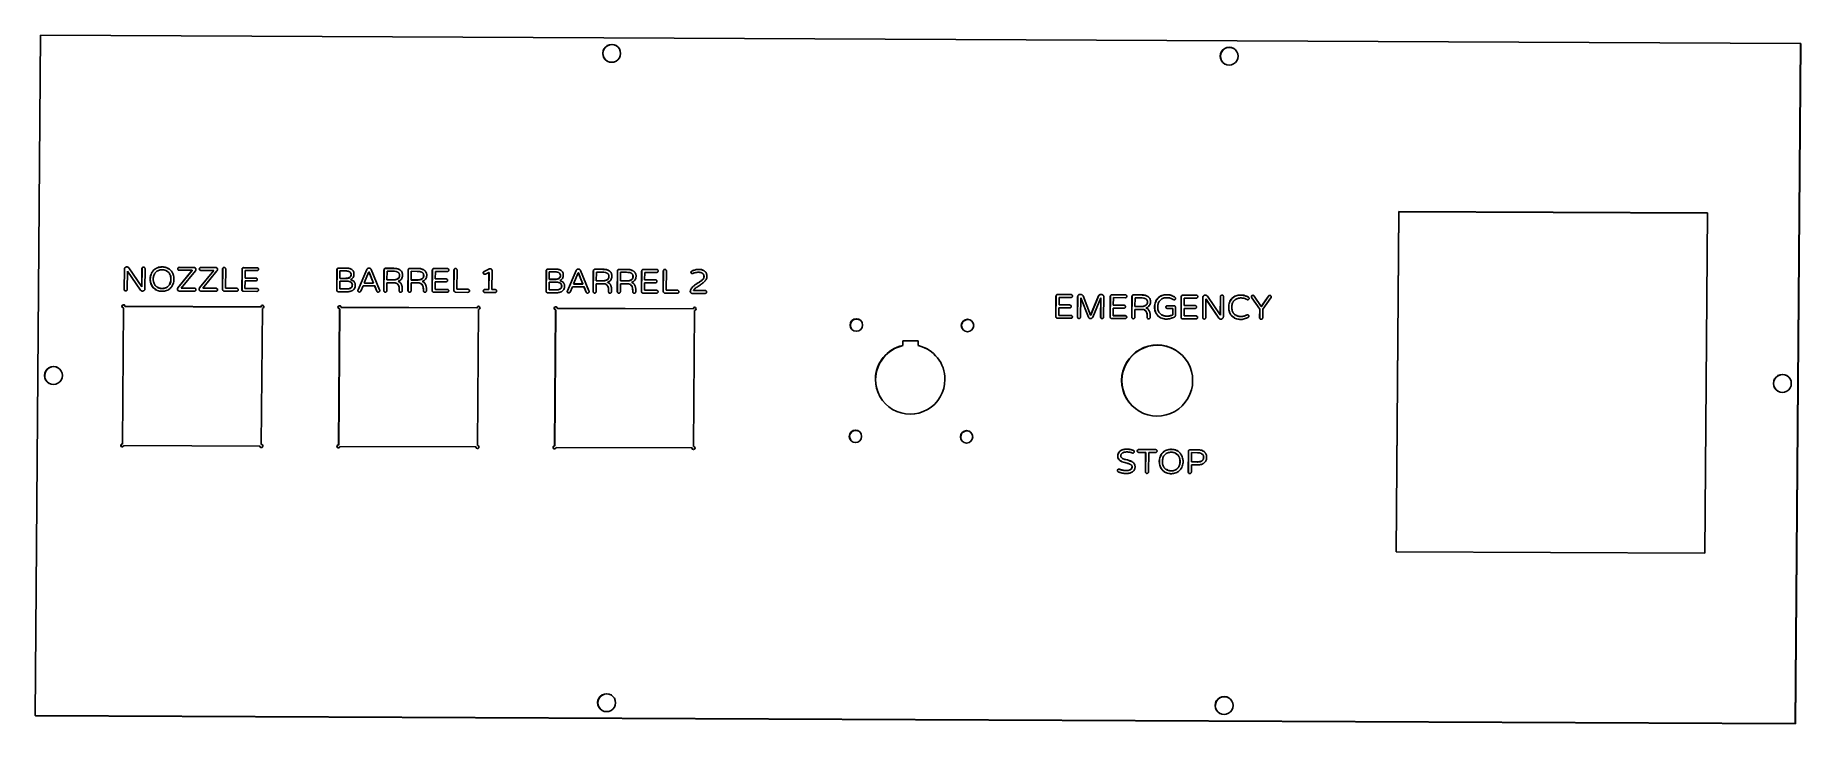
# Model space of a CAD drawing. Header units: millimetres. Extents: x -285 to 285, y -111 to 111.
import ezdxf

# ---------------------------------------------------------------- set-up
doc = ezdxf.new("R2010")
doc.units = ezdxf.units.MM

msp = doc.modelspace()

# ---------------------------------------------------------------- linework, layer by layer
at = {"color": 7, "linetype": 'Continuous', "lineweight": 25}
for p, q in [((-283.33, 111.19), (-285.06, -108.59)), ((285.06, 108.59), (-283.33, 111.19)), ((283.33, -111.19), (285.06, 108.59)), ((283.41, -111.23), (285.13, 108.55)), ((285.13, 108.55), (285.06, 108.59)), ((-101.71, 105.32), (-101.79, 105.37)), ((97.72, 104.41), (97.65, 104.45)), ((155.3, 54.24), (154.43, -55.65)), ((155.37, 54.19), (154.51, -55.65)), ((255.02, 53.78), (155.3, 54.24)), ((155.37, 54.19), (155.3, 54.24)), ((255.01, 53.74), (155.37, 54.19)), ((254.15, -56.11), (255.02, 53.78)), ((-256.35, 29.08), (-256.3, 35.63)), ((-256.31, 29.06), (-256.26, 35.61)), ((-256.26, 35.61), (-256.3, 35.63)), ((-255.58, 36.35), (-255.43, 36.35)), ((-255.54, 36.33), (-255.58, 36.35)), ((-255.54, 36.33), (-255.4, 36.33)), ((-255.4, 36.33), (-255.43, 36.35)), ((-255.4, 36.33), (-255.06, 36.22)), ((-255.3, 35.01), (-255.35, 29.08)), ((-251.12, 28.86), (-255.3, 35.01)), ((-255.27, 34.99), (-255.3, 35.01)), ((-251.08, 28.84), (-255.27, 34.99)), ((-254.83, 36.02), (-250.67, 29.9)), ((-250.67, 29.9), (-250.62, 35.82)), ((-250.63, 29.88), (-250.58, 35.8)), ((-250.58, 35.8), (-250.62, 35.82)), ((-250.09, 36.3), (-250.13, 36.33)), ((-249.63, 35.82), (-249.68, 29.27)), ((-246.84, 35.24), (-246.88, 35.26)), ((-244.05, 36.33), (-244.09, 36.35)), ((-241.96, 34.52), (-242.59, 34.94)), ((-242.54, 35.01), (-242.58, 35.03)), ((-241.96, 34.52), (-242, 34.55)), ((-239.04, 35.72), (-239.08, 35.74)), ((-239.02, 29.61), (-234.4, 35.25)), ((-238.98, 29.59), (-234.36, 35.22)), ((-238.61, 36.22), (-233.86, 36.2)), ((-238.57, 36.2), (-238.61, 36.22)), ((-234.4, 35.25), (-238.61, 35.26)), ((-238.57, 36.2), (-233.82, 36.18)), ((-233.37, 35.08), (-237.94, 29.49)), ((-234.36, 35.22), (-234.4, 35.25)), ((-233.82, 36.18), (-233.86, 36.2)), ((-232.05, 35.68), (-232.09, 35.71)), ((-232.03, 29.58), (-227.41, 35.21)), ((-231.99, 29.55), (-227.37, 35.19)), ((-227.41, 35.21), (-231.62, 35.23)), ((-231.61, 36.19), (-226.86, 36.17)), ((-231.58, 36.17), (-231.61, 36.19)), ((-231.58, 36.17), (-226.82, 36.14)), ((-226.38, 35.05), (-230.94, 29.46)), ((-227.37, 35.19), (-227.41, 35.21)), ((-226.82, 36.14), (-226.86, 36.17)), ((-224.62, 29.19), (-224.57, 35.7)), ((-224.58, 29.17), (-224.53, 35.68)), ((-224.53, 35.68), (-224.57, 35.7)), ((-224.03, 36.18), (-224.07, 36.21)), ((-223.57, 35.7), (-223.62, 29.49)), ((-218.34, 28.96), (-218.29, 35.62)), ((-218.3, 28.94), (-218.25, 35.6)), ((-218.25, 35.6), (-218.29, 35.62)), ((-217.79, 36.12), (-213.4, 36.1)), ((-217.75, 36.1), (-217.79, 36.12)), ((-217.75, 36.1), (-213.36, 36.08)), ((-217.29, 35.19), (-217.31, 32.77)), ((-213.41, 35.17), (-217.29, 35.19)), ((-213.36, 36.08), (-213.4, 36.1)), ((-187.7, 28.82), (-187.65, 35.48)), ((-187.66, 28.8), (-187.61, 35.46)), ((-187.61, 35.46), (-187.65, 35.48)), ((-187.15, 35.98), (-184.57, 35.97)), ((-187.11, 35.96), (-187.15, 35.98)), ((-187.11, 35.96), (-184.53, 35.95)), ((-186.66, 35.05), (-186.67, 32.67)), ((-184.65, 35.04), (-186.66, 35.05)), ((-184.53, 35.95), (-184.57, 35.97)), ((-183.57, 34.79), (-183.61, 34.81)), ((-180.82, 28.96), (-177.98, 35.55)), ((-180.78, 28.94), (-177.94, 35.53)), ((-177.29, 34.72), (-178.8, 31.16)), ((-177.94, 35.53), (-177.98, 35.55)), ((-177.34, 35.99), (-177.23, 35.99)), ((-177.3, 35.97), (-177.34, 35.99)), ((-177.3, 35.97), (-177.19, 35.97)), ((-177.26, 34.7), (-177.29, 34.72)), ((-175.84, 31.15), (-177.29, 34.72)), ((-175.81, 31.13), (-177.26, 34.7)), ((-177.19, 35.97), (-177.23, 35.99)), ((-176.6, 35.54), (-173.86, 28.93)), ((-172.5, 28.7), (-172.45, 35.41)), ((-172.46, 28.68), (-172.41, 35.39)), ((-172.41, 35.39), (-172.45, 35.41)), ((-171.95, 35.91), (-169.4, 35.9)), ((-171.91, 35.89), (-171.95, 35.91)), ((-171.91, 35.89), (-169.36, 35.88)), ((-171.45, 34.97), (-171.47, 32.18)), ((-169.53, 34.96), (-171.45, 34.97)), ((-169.36, 35.88), (-169.4, 35.9)), ((-168.25, 34.77), (-168.29, 34.79)), ((-167.83, 34.56), (-167.86, 34.58)), ((-164.69, 28.66), (-164.64, 35.38)), ((-164.66, 28.64), (-164.6, 35.36)), ((-164.6, 35.36), (-164.64, 35.38)), ((-164.14, 35.88), (-161.59, 35.87)), ((-164.11, 35.86), (-164.14, 35.88)), ((-164.11, 35.86), (-161.56, 35.85)), ((-163.65, 34.93), (-163.67, 32.15)), ((-161.72, 34.92), (-163.65, 34.93)), ((-161.56, 35.85), (-161.59, 35.87)), ((-160.45, 34.73), (-160.48, 34.76)), ((-160.02, 34.52), (-160.06, 34.54)), ((-156.89, 28.68), (-156.84, 35.34)), ((-156.85, 28.66), (-156.8, 35.32)), ((-156.8, 35.32), (-156.84, 35.34)), ((-156.34, 35.84), (-151.95, 35.82)), ((-156.3, 35.82), (-156.34, 35.84)), ((-156.3, 35.82), (-151.91, 35.8)), ((-155.84, 34.91), (-155.86, 32.49)), ((-151.96, 34.89), (-155.84, 34.91)), ((-151.91, 35.8), (-151.95, 35.82)), ((-149.89, 28.85), (-149.84, 35.36)), ((-149.86, 28.83), (-149.81, 35.34)), ((-149.81, 35.34), (-149.84, 35.36)), ((-149.31, 35.84), (-149.34, 35.87)), ((-148.85, 35.36), (-148.9, 29.15)), ((-140.1, 34.91), (-138.61, 35.68)), ((-140.06, 34.89), (-140.1, 34.91)), ((-140.06, 34.89), (-138.57, 35.66)), ((-138.55, 34.6), (-139.67, 34.06)), ((-138.57, 35.66), (-138.61, 35.68)), ((-138.59, 29.04), (-138.55, 34.6)), ((-138.51, 34.58), (-138.55, 34.6)), ((-138.55, 29.02), (-138.51, 34.58)), ((-138.3, 35.76), (-138.07, 35.76)), ((-138.26, 35.74), (-138.3, 35.76)), ((-138.26, 35.74), (-138.03, 35.74)), ((-138.03, 35.74), (-138.07, 35.76)), ((-137.55, 35.23), (-137.59, 29.04)), ((-120.09, 28.52), (-120.03, 35.17)), ((-120.05, 28.49), (-120, 35.15)), ((-120, 35.15), (-120.03, 35.17)), ((-119.54, 35.68), (-116.95, 35.66)), ((-119.5, 35.65), (-119.54, 35.68)), ((-119.5, 35.65), (-116.92, 35.64)), ((-119.04, 34.74), (-119.06, 32.36)), ((-117.04, 34.73), (-119.04, 34.74)), ((-116.92, 35.64), (-116.95, 35.66)), ((-115.96, 34.48), (-116, 34.5)), ((-113.21, 28.65), (-110.36, 35.24)), ((-113.17, 28.63), (-110.32, 35.22)), ((-109.68, 34.41), (-111.18, 30.86)), ((-110.32, 35.22), (-110.36, 35.24)), ((-109.72, 35.68), (-109.61, 35.68)), ((-109.69, 35.66), (-109.72, 35.68)), ((-109.69, 35.66), (-109.58, 35.66)), ((-109.64, 34.39), (-109.68, 34.41)), ((-108.23, 30.84), (-109.68, 34.41)), ((-108.19, 30.82), (-109.64, 34.39)), ((-109.58, 35.66), (-109.61, 35.68)), ((-108.98, 35.23), (-106.24, 28.62)), ((-104.88, 28.39), (-104.83, 35.1)), ((-104.85, 28.37), (-104.79, 35.08)), ((-104.79, 35.08), (-104.83, 35.1)), ((-104.33, 35.61), (-101.78, 35.59)), ((-104.3, 35.58), (-104.33, 35.61)), ((-104.3, 35.58), (-101.75, 35.57)), ((-103.84, 34.66), (-103.86, 31.87)), ((-101.91, 34.65), (-103.84, 34.66)), ((-101.75, 35.57), (-101.78, 35.59)), ((-100.64, 34.46), (-100.67, 34.48)), ((-100.21, 34.25), (-100.25, 34.27)), ((-97.08, 28.36), (-97.03, 35.07)), ((-97.04, 28.33), (-96.99, 35.05)), ((-96.99, 35.05), (-97.03, 35.07)), ((-96.53, 35.57), (-93.98, 35.56)), ((-96.49, 35.55), (-96.53, 35.57)), ((-96.49, 35.55), (-93.94, 35.54)), ((-96.03, 34.62), (-96.06, 31.84)), ((-94.11, 34.62), (-96.03, 34.62)), ((-93.94, 35.54), (-93.98, 35.56)), ((-92.83, 34.42), (-92.87, 34.45)), ((-92.41, 34.21), (-92.44, 34.23)), ((-89.27, 28.38), (-89.22, 35.03)), ((-89.24, 28.35), (-89.18, 35.01)), ((-89.18, 35.01), (-89.22, 35.03)), ((-88.72, 35.53), (-84.34, 35.51)), ((-88.69, 35.51), (-88.72, 35.53)), ((-88.69, 35.51), (-84.3, 35.49)), ((-88.23, 34.6), (-88.25, 32.18)), ((-84.34, 34.58), (-88.23, 34.6)), ((-84.3, 35.49), (-84.34, 35.51)), ((-82.28, 28.54), (-82.23, 35.05)), ((-82.24, 28.52), (-82.19, 35.03)), ((-82.19, 35.03), (-82.23, 35.05)), ((-81.69, 35.53), (-81.73, 35.56)), ((-81.23, 35.05), (-81.28, 28.84)), ((-73.02, 34.99), (-73.06, 35.01)), ((-70.59, 35.54), (-70.63, 35.56)), ((-69.83, 34.44), (-69.86, 34.46)), ((-69.43, 34.2), (-69.47, 34.22)), ((-256.31, 29.06), (-256.35, 29.08)), ((-251.08, 28.84), (-251.12, 28.86)), ((-250.63, 29.88), (-250.67, 29.9)), ((-250.41, 28.56), (-250.54, 28.56)), ((-247.92, 32.41), (-247.96, 32.43)), ((-246.88, 29.58), (-246.92, 29.6)), ((-246.12, 29.03), (-246.88, 29.58)), ((-245.65, 29.79), (-245.61, 29.77)), ((-244.11, 29.39), (-244.14, 29.41)), ((-242, 30.25), (-242.03, 30.27)), ((-241.24, 32.38), (-241.27, 32.4)), ((-238.98, 29.59), (-239.02, 29.61)), ((-233.65, 28.54), (-238.52, 28.56)), ((-237.94, 29.49), (-233.65, 29.47)), ((-237.9, 29.47), (-237.94, 29.49)), ((-237.9, 29.47), (-233.61, 29.45)), ((-233.61, 29.45), (-233.65, 29.47)), ((-231.99, 29.55), (-232.03, 29.58)), ((-226.66, 28.51), (-231.53, 28.53)), ((-230.94, 29.46), (-226.65, 29.44)), ((-230.91, 29.44), (-230.94, 29.46)), ((-230.91, 29.44), (-226.61, 29.42)), ((-226.61, 29.42), (-226.65, 29.44)), ((-224.58, 29.17), (-224.62, 29.19)), ((-223.62, 29.49), (-220.04, 29.48)), ((-223.58, 29.47), (-223.62, 29.49)), ((-223.58, 29.47), (-220, 29.46)), ((-220, 29.46), (-220.04, 29.48)), ((-218.3, 28.94), (-218.34, 28.96)), ((-217.32, 31.83), (-217.34, 29.4)), ((-217.34, 29.4), (-213.45, 29.38)), ((-217.3, 29.38), (-217.34, 29.4)), ((-213.83, 31.82), (-217.32, 31.83)), ((-217.31, 32.77), (-213.82, 32.75)), ((-217.27, 32.74), (-217.31, 32.77)), ((-217.3, 29.38), (-213.41, 29.36)), ((-217.27, 32.74), (-213.78, 32.73)), ((-213.78, 32.73), (-213.82, 32.75)), ((-213.41, 29.36), (-213.45, 29.38)), ((-187.66, 28.8), (-187.7, 28.82)), ((-186.68, 31.77), (-186.7, 29.26)), ((-186.7, 29.26), (-184.65, 29.25)), ((-186.66, 29.24), (-186.7, 29.26)), ((-184.62, 31.76), (-186.68, 31.77)), ((-186.67, 32.67), (-184.86, 32.66)), ((-186.64, 32.65), (-186.67, 32.67)), ((-186.66, 29.24), (-184.62, 29.23)), ((-186.64, 32.65), (-184.82, 32.64)), ((-184.82, 32.64), (-184.86, 32.66)), ((-184.62, 29.23), (-184.65, 29.25)), ((-183.18, 32.27), (-183.22, 32.29)), ((-183.16, 31.45), (-183.2, 31.47)), ((-183.18, 32.27), (-182.67, 31.98)), ((-183.13, 33.39), (-183.17, 33.41)), ((-183.05, 33.88), (-183.08, 33.9)), ((-182.76, 29.97), (-182.8, 29.99)), ((-182.66, 30.48), (-182.7, 30.5)), ((-180.78, 28.94), (-180.82, 28.96)), ((-179.19, 30.26), (-179.91, 28.55)), ((-175.47, 30.24), (-179.19, 30.26)), ((-178.76, 31.14), (-178.8, 31.16)), ((-178.8, 31.16), (-175.84, 31.15)), ((-178.76, 31.14), (-175.81, 31.13)), ((-175.81, 31.13), (-175.84, 31.15)), ((-174.77, 28.52), (-175.47, 30.24)), ((-175.43, 30.22), (-175.47, 30.24)), ((-174.73, 28.5), (-175.43, 30.22)), ((-174.73, 28.5), (-174.77, 28.52)), ((-172.46, 28.68), (-172.5, 28.7)), ((-171.48, 31.24), (-171.5, 28.7)), ((-169.22, 31.23), (-171.48, 31.24)), ((-171.47, 32.18), (-169.49, 32.17)), ((-171.44, 32.16), (-171.47, 32.18)), ((-171.44, 32.16), (-169.45, 32.15)), ((-169.45, 32.15), (-169.49, 32.17)), ((-168.31, 31.02), (-168.35, 31.04)), ((-167.85, 31.66), (-167.89, 31.68)), ((-167.85, 31.66), (-167.47, 31.5)), ((-167.54, 28.68), (-167.54, 29.01)), ((-167.5, 28.99), (-167.54, 29.01)), ((-167.5, 28.66), (-167.54, 28.68)), ((-167.5, 28.66), (-167.5, 28.99)), ((-167.4, 33.57), (-167.43, 33.59)), ((-166.54, 29.18), (-166.54, 28.67)), ((-164.66, 28.64), (-164.69, 28.66)), ((-163.68, 31.2), (-163.7, 28.66)), ((-161.41, 31.19), (-163.68, 31.2)), ((-163.67, 32.15), (-161.69, 32.14)), ((-163.63, 32.12), (-163.67, 32.15)), ((-163.63, 32.12), (-161.65, 32.12)), ((-161.65, 32.12), (-161.69, 32.14)), ((-160.51, 30.98), (-160.54, 31)), ((-160.05, 31.63), (-160.08, 31.65)), ((-160.05, 31.63), (-159.67, 31.46)), ((-159.73, 28.64), (-159.73, 28.97)), ((-159.69, 28.95), (-159.73, 28.97)), ((-159.7, 28.62), (-159.73, 28.64)), ((-159.7, 28.62), (-159.69, 28.95)), ((-159.59, 33.53), (-159.63, 33.55)), ((-158.73, 29.14), (-158.74, 28.64)), ((-156.85, 28.66), (-156.89, 28.68)), ((-155.87, 31.55), (-155.89, 29.12)), ((-155.89, 29.12), (-152, 29.1)), ((-155.85, 29.1), (-155.89, 29.12)), ((-152.38, 31.54), (-155.87, 31.55)), ((-155.86, 32.49), (-152.37, 32.47)), ((-155.83, 32.46), (-155.86, 32.49)), ((-155.85, 29.1), (-151.97, 29.08)), ((-155.83, 32.46), (-152.33, 32.45)), ((-152.33, 32.45), (-152.37, 32.47)), ((-151.97, 29.08), (-152, 29.1)), ((-149.86, 28.83), (-149.89, 28.85)), ((-148.9, 29.15), (-145.31, 29.14)), ((-148.86, 29.13), (-148.9, 29.15)), ((-148.86, 29.13), (-145.28, 29.11)), ((-145.28, 29.11), (-145.31, 29.14)), ((-140.32, 28.55), (-140.36, 28.58)), ((-139.89, 29.05), (-138.59, 29.04)), ((-139.86, 29.02), (-139.89, 29.05)), ((-139.86, 29.02), (-138.55, 29.02)), ((-138.55, 29.02), (-138.59, 29.04)), ((-137.59, 29.04), (-136.51, 29.03)), ((-137.56, 29.01), (-137.59, 29.04)), ((-137.56, 29.01), (-136.47, 29.01)), ((-136.47, 29.01), (-136.51, 29.03)), ((-120.05, 28.49), (-120.09, 28.52)), ((-119.07, 31.46), (-119.09, 28.95)), ((-119.09, 28.95), (-117.04, 28.94)), ((-119.05, 28.93), (-119.09, 28.95)), ((-117.01, 31.45), (-119.07, 31.46)), ((-119.06, 32.36), (-117.24, 32.35)), ((-119.02, 32.34), (-119.06, 32.36)), ((-119.05, 28.93), (-117, 28.92)), ((-119.02, 32.34), (-117.2, 32.33)), ((-117.2, 32.33), (-117.24, 32.35)), ((-117, 28.92), (-117.04, 28.94)), ((-115.56, 31.96), (-115.6, 31.98)), ((-115.55, 31.14), (-115.59, 31.16)), ((-115.56, 31.96), (-115.05, 31.67)), ((-115.51, 33.08), (-115.55, 33.1)), ((-115.43, 33.57), (-115.47, 33.59)), ((-115.15, 29.66), (-115.18, 29.68)), ((-115.04, 30.17), (-115.08, 30.19)), ((-113.17, 28.63), (-113.21, 28.65)), ((-111.57, 29.95), (-112.3, 28.24)), ((-107.85, 29.93), (-111.57, 29.95)), ((-111.18, 30.86), (-108.23, 30.84)), ((-111.15, 30.83), (-111.18, 30.86)), ((-111.15, 30.83), (-108.19, 30.82)), ((-108.19, 30.82), (-108.23, 30.84)), ((-107.15, 28.22), (-107.85, 29.93)), ((-107.82, 29.91), (-107.85, 29.93)), ((-107.12, 28.19), (-107.82, 29.91)), ((-103.87, 30.93), (-103.89, 28.39)), ((-101.6, 30.92), (-103.87, 30.93)), ((-103.86, 31.87), (-101.88, 31.86)), ((-103.82, 31.85), (-103.86, 31.87)), ((-103.82, 31.85), (-101.84, 31.84)), ((-101.84, 31.84), (-101.88, 31.86)), ((-100.7, 30.71), (-100.73, 30.73)), ((-100.23, 31.35), (-100.27, 31.38)), ((-100.23, 31.35), (-99.86, 31.19)), ((-99.92, 28.37), (-99.92, 28.7)), ((-99.88, 28.68), (-99.92, 28.7)), ((-99.89, 28.35), (-99.88, 28.68)), ((-99.78, 33.26), (-99.82, 33.28)), ((-98.92, 28.87), (-98.93, 28.36)), ((-96.06, 30.9), (-96.08, 28.35)), ((-96.06, 31.84), (-94.07, 31.83)), ((-96.02, 31.82), (-96.06, 31.84)), ((-93.8, 30.89), (-96.06, 30.9)), ((-96.02, 31.82), (-94.04, 31.81)), ((-94.04, 31.81), (-94.07, 31.83)), ((-92.89, 30.67), (-92.93, 30.7)), ((-92.43, 31.32), (-92.47, 31.34)), ((-92.43, 31.32), (-92.05, 31.15)), ((-92.12, 28.33), (-92.12, 28.66)), ((-92.08, 28.64), (-92.12, 28.66)), ((-92.08, 28.31), (-92.08, 28.64)), ((-91.98, 33.22), (-92.02, 33.25)), ((-91.12, 28.83), (-91.12, 28.33)), ((-88.26, 31.24), (-88.27, 28.81)), ((-88.27, 28.81), (-84.39, 28.79)), ((-88.24, 28.79), (-88.27, 28.81)), ((-84.76, 31.23), (-88.26, 31.24)), ((-88.25, 32.18), (-84.76, 32.16)), ((-88.21, 32.15), (-88.25, 32.18)), ((-88.24, 28.79), (-84.35, 28.77)), ((-88.21, 32.15), (-84.72, 32.14)), ((-84.72, 32.14), (-84.76, 32.16)), ((-84.35, 28.77), (-84.39, 28.79)), ((-82.24, 28.52), (-82.28, 28.54)), ((-81.28, 28.84), (-77.7, 28.83)), ((-81.24, 28.82), (-81.28, 28.84)), ((-81.24, 28.82), (-77.66, 28.8)), ((-77.66, 28.8), (-77.7, 28.83)), ((-72.51, 28.74), (-68.7, 28.72)), ((-72.47, 28.72), (-72.51, 28.74)), ((-72.47, 28.72), (-68.66, 28.7)), ((-68.66, 28.7), (-68.7, 28.72)), ((-256.6, 23.15), (-256.95, -20.81)), ((-256.53, 23.11), (-256.87, -20.85)), ((-256.53, 23.11), (-256.6, 23.15)), ((-212.22, 23.45), (-256.1, 23.65)), ((-256.02, 23.6), (-256.1, 23.65)), ((-212.15, 23.4), (-256.02, 23.6)), ((-220.05, 28.48), (-223.94, 28.5)), ((-213.46, 28.45), (-217.85, 28.47)), ((-212.15, 23.4), (-212.22, 23.45)), ((-212.07, -21.01), (-211.73, 22.95)), ((-184.56, 28.32), (-187.21, 28.33)), ((-186.8, 22.83), (-187.14, -21.12)), ((-186.72, 22.79), (-186.8, 22.83)), ((-142.42, 23.13), (-186.3, 23.33)), ((-186.22, 23.29), (-186.3, 23.33)), ((-142.35, 23.09), (-186.22, 23.29)), ((-152.01, 28.17), (-156.4, 28.19)), ((-145.32, 28.14), (-149.21, 28.16)), ((-142.35, 23.09), (-142.42, 23.13)), ((-136.52, 28.1), (-139.9, 28.11)), ((-116.95, 28.01), (-119.6, 28.02)), ((-72.62, 22.81), (-116.49, 23.01)), ((-116.42, 22.97), (-116.49, 23.01)), ((-72.54, 22.77), (-116.42, 22.97)), ((-107.12, 28.19), (-107.15, 28.22)), ((-104.85, 28.37), (-104.88, 28.39)), ((-99.89, 28.35), (-99.92, 28.37)), ((-97.04, 28.33), (-97.08, 28.36)), ((-92.08, 28.31), (-92.12, 28.33)), ((-89.24, 28.35), (-89.27, 28.38)), ((-84.4, 27.86), (-88.78, 27.88)), ((-77.71, 27.83), (-81.59, 27.85)), ((-73.47, 28.36), (-73.51, 28.38)), ((-68.71, 27.79), (-72.93, 27.81)), ((-72.54, 22.77), (-72.62, 22.81)), ((44.55, 20.27), (44.6, 26.93)), ((44.59, 20.25), (44.64, 26.91)), ((44.64, 26.91), (44.6, 26.93)), ((45.1, 27.43), (49.49, 27.41)), ((45.14, 27.41), (45.1, 27.43)), ((45.14, 27.41), (49.53, 27.39)), ((45.57, 23.14), (45.55, 20.71)), ((49.06, 23.12), (45.57, 23.14)), ((45.6, 26.5), (45.58, 24.07)), ((45.58, 24.07), (49.07, 24.06)), ((45.62, 24.05), (45.58, 24.07)), ((49.48, 26.48), (45.6, 26.5)), ((45.62, 24.05), (49.11, 24.03)), ((49.11, 24.03), (49.07, 24.06)), ((49.53, 27.39), (49.49, 27.41)), ((51.55, 20.18), (51.6, 26.73)), ((51.58, 20.16), (51.63, 26.71)), ((51.63, 26.71), (51.6, 26.73)), ((52.32, 27.45), (52.68, 27.45)), ((52.35, 27.43), (52.32, 27.45)), ((52.35, 27.43), (52.71, 27.43)), ((52.59, 26.41), (52.54, 20.18)), ((55.07, 20.14), (52.59, 26.41)), ((52.63, 26.39), (52.59, 26.41)), ((55.11, 20.11), (52.63, 26.39)), ((52.71, 27.43), (52.68, 27.45)), ((53.34, 26.99), (55.78, 20.77)), ((55.78, 20.77), (58.31, 26.96)), ((55.81, 20.75), (58.35, 26.94)), ((59.05, 26.38), (56.47, 20.13)), ((58.35, 26.94), (58.31, 26.96)), ((58.98, 27.42), (59.34, 27.42)), ((59.02, 27.4), (58.98, 27.42)), ((59, 20.15), (59.05, 26.38)), ((59.02, 27.4), (59.38, 27.4)), ((59.04, 20.13), (59.09, 26.36)), ((59.09, 26.36), (59.05, 26.38)), ((59.38, 27.4), (59.34, 27.42)), ((60.05, 26.69), (60, 20.14)), ((62.09, 20.19), (62.14, 26.85)), ((62.12, 20.17), (62.18, 26.83)), ((62.18, 26.83), (62.14, 26.85)), ((62.64, 27.35), (67.03, 27.33)), ((62.67, 27.33), (62.64, 27.35)), ((62.67, 27.33), (67.06, 27.31)), ((63.11, 23.06), (63.09, 20.63)), ((63.13, 26.42), (63.11, 23.99)), ((63.11, 23.99), (66.6, 23.98)), ((63.15, 23.97), (63.11, 23.99)), ((66.6, 23.04), (63.11, 23.06)), ((67.02, 26.4), (63.13, 26.42)), ((63.15, 23.97), (66.64, 23.95)), ((66.64, 23.95), (66.6, 23.98)), ((67.06, 27.31), (67.03, 27.33)), ((69.08, 20.1), (69.13, 26.82)), ((69.12, 20.08), (69.17, 26.79)), ((69.17, 26.79), (69.13, 26.82)), ((69.63, 27.32), (72.18, 27.31)), ((69.67, 27.3), (69.63, 27.32)), ((69.67, 27.3), (72.22, 27.28)), ((70.13, 26.37), (70.1, 23.59)), ((70.1, 23.59), (72.09, 23.58)), ((70.14, 23.56), (70.1, 23.59)), ((72.05, 26.36), (70.13, 26.37)), ((70.14, 23.56), (72.12, 23.56)), ((72.12, 23.56), (72.09, 23.58)), ((72.22, 27.28), (72.18, 27.31)), ((73.33, 26.17), (73.29, 26.19)), ((73.73, 23.07), (73.69, 23.09)), ((73.75, 25.96), (73.71, 25.98)), ((73.73, 23.07), (74.1, 22.9)), ((74.18, 24.97), (74.14, 24.99)), ((76.49, 23.43), (76.45, 23.45)), ((77.62, 26.29), (77.58, 26.32)), ((80.12, 23.34), (80.09, 23.37)), ((80.33, 27.36), (80.29, 27.38)), ((82.34, 22.91), (80.53, 22.91)), ((80.54, 23.81), (82.69, 23.8)), ((80.57, 23.79), (80.54, 23.81)), ((80.57, 23.79), (82.73, 23.78)), ((82.32, 20.92), (82.34, 22.91)), ((82.37, 22.88), (82.34, 22.91)), ((82.36, 20.9), (82.37, 22.88)), ((82.73, 23.78), (82.69, 23.8)), ((83.22, 23.28), (83.2, 20.78)), ((84.99, 20.09), (85.05, 26.74)), ((85.03, 20.06), (85.08, 26.72)), ((85.08, 26.72), (85.05, 26.74)), ((85.54, 27.25), (89.93, 27.23)), ((85.58, 27.22), (85.54, 27.25)), ((85.58, 27.22), (89.97, 27.2)), ((86.01, 22.95), (85.99, 20.52)), ((89.5, 22.94), (86.01, 22.95)), ((86.04, 26.31), (86.02, 23.89)), ((86.02, 23.89), (89.51, 23.87)), ((86.06, 23.87), (86.02, 23.89)), ((89.92, 26.29), (86.04, 26.31)), ((86.06, 23.87), (89.55, 23.85)), ((89.55, 23.85), (89.51, 23.87)), ((89.97, 27.2), (89.93, 27.23)), ((91.99, 20), (92.04, 26.55)), ((92.02, 19.98), (92.07, 26.52)), ((92.07, 26.52), (92.04, 26.55)), ((92.76, 27.27), (92.9, 27.27)), ((92.79, 27.24), (92.76, 27.27)), ((92.79, 27.24), (92.94, 27.24)), ((92.94, 27.24), (92.9, 27.27)), ((92.94, 27.24), (93.27, 27.14)), ((93.03, 25.93), (92.98, 19.99)), ((97.22, 19.78), (93.03, 25.93)), ((93.07, 25.91), (93.03, 25.93)), ((97.25, 19.76), (93.07, 25.91)), ((93.5, 26.93), (97.66, 20.82)), ((97.66, 20.82), (97.71, 26.74)), ((97.7, 20.8), (97.75, 26.72)), ((97.75, 26.72), (97.71, 26.74)), ((98.24, 27.22), (98.21, 27.24)), ((98.71, 26.74), (98.66, 20.19)), ((100.42, 23.33), (100.38, 23.35)), ((101.54, 26.21), (101.5, 26.23)), ((104.28, 27.25), (104.24, 27.27)), ((110.4, 22.71), (107.81, 26.4)), ((107.85, 26.38), (107.81, 26.4)), ((110.44, 22.69), (107.85, 26.38)), ((108.65, 26.94), (110.91, 23.6)), ((110.91, 23.6), (113.22, 26.92)), ((110.95, 23.58), (110.91, 23.6)), ((110.95, 23.58), (113.26, 26.9)), ((114.05, 26.37), (111.4, 22.71)), ((113.26, 26.9), (113.22, 26.92)), ((-186.72, 22.79), (-187.07, -21.17)), ((-142.27, -21.33), (-141.93, 22.63)), ((-117, 22.51), (-117.34, -21.44)), ((-116.92, 22.47), (-117.27, -21.49)), ((-116.92, 22.47), (-117, 22.51)), ((-72.47, -21.65), (-72.12, 22.31)), ((44.59, 20.25), (44.55, 20.27)), ((49.43, 19.76), (45.04, 19.78)), ((45.55, 20.71), (49.44, 20.69)), ((45.59, 20.68), (45.55, 20.71)), ((45.59, 20.68), (49.48, 20.67)), ((49.48, 20.67), (49.44, 20.69)), ((51.58, 20.16), (51.55, 20.18)), ((55.11, 20.11), (55.07, 20.14)), ((55.81, 20.75), (55.78, 20.77)), ((59.04, 20.13), (59, 20.15)), ((62.12, 20.17), (62.09, 20.19)), ((66.97, 19.68), (62.58, 19.7)), ((63.09, 20.63), (66.97, 20.61)), ((63.12, 20.6), (63.09, 20.63)), ((63.12, 20.6), (67.01, 20.59)), ((67.01, 20.59), (66.97, 20.61)), ((69.12, 20.08), (69.08, 20.1)), ((70.1, 22.64), (70.08, 20.1)), ((72.36, 22.63), (70.1, 22.64)), ((73.27, 22.42), (73.23, 22.44)), ((74.04, 20.08), (74.04, 20.41)), ((74.08, 20.39), (74.04, 20.41)), ((74.08, 20.06), (74.04, 20.08)), ((74.08, 20.06), (74.08, 20.39)), ((75.04, 20.58), (75.04, 20.08)), ((77.53, 20.59), (77.49, 20.61)), ((78.28, 20.06), (77.53, 20.59)), ((78.77, 20.86), (78.81, 20.84)), ((80.44, 20.42), (80.4, 20.45)), ((82.36, 20.9), (82.32, 20.92)), ((85.03, 20.06), (84.99, 20.09)), ((89.87, 19.57), (85.48, 19.59)), ((85.99, 20.52), (89.88, 20.5)), ((86.03, 20.5), (85.99, 20.52)), ((86.03, 20.5), (89.92, 20.48)), ((89.92, 20.48), (89.88, 20.5)), ((92.02, 19.98), (91.99, 20)), ((97.25, 19.76), (97.22, 19.78)), ((97.7, 20.8), (97.66, 20.82)), ((97.93, 19.48), (97.8, 19.48)), ((101.49, 20.44), (101.45, 20.46)), ((102.21, 19.94), (101.49, 20.44)), ((102.66, 20.76), (102.7, 20.74)), ((104.33, 20.33), (104.29, 20.35)), ((106.33, 20.83), (106.3, 20.86)), ((110.38, 19.91), (110.4, 22.71)), ((110.41, 19.89), (110.38, 19.91)), ((110.44, 22.69), (110.4, 22.71)), ((110.41, 19.89), (110.44, 22.69)), ((111.4, 22.71), (111.37, 19.91)), ((-4.89, 12.51), (-4.9, 10.98)), ((0.1, 12.49), (-4.89, 12.51)), ((-4.81, 12.47), (-4.89, 12.51)), ((-4.81, 12.47), (-4.83, 10.94)), ((0.1, 12.44), (-4.81, 12.47)), ((0.09, 10.96), (0.1, 12.49)), ((-4.83, 10.94), (-4.9, 10.98)), ((0.16, 10.91), (0.09, 10.96)), ((-282.03, 1.24), (-282.1, 1.29)), ((-13.64, 0.02), (-13.71, 0.06)), ((65.89, -0.34), (65.81, -0.3)), ((276.4, -1.31), (276.32, -1.26)), ((-256.87, -20.85), (-256.95, -20.81)), ((-256.45, -21.31), (-212.58, -21.51)), ((-212.5, -21.55), (-212.58, -21.51)), ((-212, -21.05), (-212.07, -21.01)), ((-187.07, -21.17), (-187.14, -21.12)), ((-186.65, -21.63), (-142.77, -21.83)), ((-142.7, -21.87), (-142.77, -21.83)), ((-142.2, -21.37), (-142.27, -21.33)), ((-117.27, -21.49), (-117.34, -21.44)), ((-116.85, -21.94), (-72.97, -22.15)), ((-72.9, -22.19), (-72.97, -22.15)), ((-72.39, -21.69), (-72.47, -21.65)), ((67.43, -22.54), (67.39, -22.51)), ((71.32, -22.64), (76.77, -22.67)), ((71.36, -22.66), (71.32, -22.64)), ((71.36, -22.66), (76.81, -22.69)), ((76.81, -22.69), (76.77, -22.67)), ((81.88, -22.6), (81.84, -22.58)), ((87.87, -22.72), (90.37, -22.73)), ((87.91, -22.74), (87.87, -22.72)), ((87.91, -22.74), (90.4, -22.75)), ((90.4, -22.75), (90.37, -22.73)), ((64.57, -24.77), (64.54, -24.75)), ((65.28, -26.22), (65.25, -26.2)), ((65.31, -23.2), (65.27, -23.17)), ((65.77, -26.44), (65.28, -26.22)), ((66.03, -25.51), (66.07, -25.53)), ((66.28, -25.65), (66.25, -25.62)), ((68.72, -27.49), (68.68, -27.47)), ((69.2, -28.22), (69.16, -28.19)), ((69.6, -22.91), (69.56, -22.89)), ((70.9, -23.13), (70.86, -23.11)), ((73.55, -23.58), (71.31, -23.57)), ((73.5, -29.87), (73.55, -23.58)), ((73.53, -29.89), (73.58, -23.61)), ((73.58, -23.61), (73.55, -23.58)), ((74.54, -23.59), (74.49, -29.87)), ((76.76, -23.6), (74.54, -23.59)), ((78.01, -26.52), (77.97, -26.5)), ((79.09, -23.7), (79.05, -23.68)), ((83.97, -24.41), (83.34, -23.99)), ((83.39, -23.92), (83.35, -23.9)), ((83.97, -24.41), (83.93, -24.39)), ((84.69, -26.55), (84.66, -26.53)), ((87.32, -29.93), (87.37, -23.22)), ((87.36, -29.95), (87.41, -23.24)), ((87.41, -23.24), (87.37, -23.22)), ((88.34, -27.59), (88.32, -29.94)), ((88.37, -23.66), (88.34, -26.65)), ((88.34, -26.65), (90.24, -26.66)), ((88.38, -26.67), (88.34, -26.65)), ((90.33, -27.6), (88.34, -27.59)), ((90.26, -23.67), (88.37, -23.66)), ((88.38, -26.67), (90.27, -26.68)), ((90.27, -26.68), (90.24, -26.66)), ((91.66, -23.99), (91.62, -23.97)), ((91.91, -26.2), (91.87, -26.18)), ((92.31, -25.2), (92.27, -25.17)), ((67.27, -29.47), (67.24, -29.45)), ((73.53, -29.89), (73.5, -29.87)), ((79.05, -29.36), (79.01, -29.33)), ((79.81, -29.91), (79.05, -29.36)), ((80.28, -29.14), (80.32, -29.17)), ((81.82, -29.55), (81.79, -29.52)), ((83.93, -28.69), (83.9, -28.67)), ((87.36, -29.95), (87.32, -29.93)), ((154.43, -55.65), (254.15, -56.11)), ((-103.36, -104.47), (-103.43, -104.43)), ((96.08, -105.38), (96, -105.34)), ((-285.06, -108.59), (283.33, -111.19)), ((-284.98, -108.64), (-285.06, -108.59)), ((-284.98, -108.64), (283.41, -111.23)), ((283.41, -111.23), (283.33, -111.19))]:
    msp.add_line(p, q, dxfattribs=at)
at = {"color": 7, "linetype": 'Continuous', "lineweight": 25, "flags": 128}
for points in [[(3.31, 9.65), (1.95, 10.33), (0.16, 10.91)], [(64.47, -29.52), (64.47, -29.3), (64.59, -29.09), (64.73, -28.99), (64.9, -28.96), (65.23, -29.06), (65.89, -29.28), (67.27, -29.47), (67.27, -29.47)]]:
    msp.add_lwpolyline(points, dxfattribs=at)
at = {"color": 7, "linetype": 'Continuous', "lineweight": 25}
for centre in [(-19.87, 17.58), (16.02, 17.42), (-20.16, -18.39), (15.74, -18.55)]:
    msp.add_circle(centre, 2, dxfattribs=at)
for centre, radius, start, end in [((-98.9, 105.36), 2.89, 359.6526, 179.8239), ((-98.9, 105.35), 2.89, 179.6526, 359.8239), ((-98.81, 105.31), 2.9, 59.5593, 179.6787), ((-98.83, 105.3), 2.89, 179.4917, 239.3731), ((100.54, 104.45), 2.89, 359.6526, 179.8239), ((100.54, 104.44), 2.89, 179.6526, 359.8239), ((100.62, 104.39), 2.9, 59.5593, 179.6787), ((100.61, 104.38), 2.89, 179.4917, 239.3731), ((-256.6, 23.65), 0.499, 359.7754, 269.6192), ((-256.52, 23.61), 0.5, 64.5486, 234.2662), ((-211.72, 23.45), 0.499, 359.6526, 179.8239), ((-211.65, 23.4), 0.5, 64.5491, 179.6693), ((-211.73, 23.45), 0.501, 269.8234, 359.5713), ((-186.8, 23.33), 0.499, 359.7754, 269.6192), ((-186.72, 23.29), 0.5, 64.5486, 234.2662), ((-141.92, 23.13), 0.499, 359.6526, 179.8239), ((-141.85, 23.08), 0.5, 64.5491, 179.6693), ((-141.92, 23.13), 0.501, 269.8234, 359.5713), ((-116.99, 23.01), 0.499, 359.7754, 269.6192), ((-116.92, 22.97), 0.5, 64.5486, 234.2662), ((-72.12, 22.81), 0.499, 359.6526, 179.8239), ((-72.04, 22.76), 0.5, 64.5491, 179.6693), ((-72.12, 22.81), 0.501, 269.8234, 359.5713), ((-19.79, 17.53), 2, 60.8047, 238.0101), ((16.11, 17.36), 2, 60.8047, 238.0101), ((-2.43, -0.03), 11.28, 102.6388, 179.5511), ((-2.36, -0.07), 11.28, 102.6388, 179.5511), ((-2.46, 0.06), 11.19, 359.4755, 76.8275), ((77.28, -0.34), 11.47, 359.6609, 179.8156), ((77.39, -0.41), 11.5, 59.5768, 179.6612), ((-279.21, 1.28), 2.89, 359.6526, 179.8239), ((-279.21, 1.27), 2.89, 179.6526, 359.8239), ((-279.13, 1.23), 2.9, 59.5593, 179.6787), ((-279.14, 1.22), 2.89, 179.4917, 239.3731), ((-2.49, 0), 11.22, 179.6609, 359.8156), ((-2.44, -0.08), 11.2, 179.4963, 239.3686), ((279.22, -1.27), 2.89, 359.6526, 179.8239), ((279.3, -1.32), 2.9, 59.5593, 179.6787), ((77.28, -0.37), 11.47, 179.6609, 359.8156), ((77.34, -0.45), 11.45, 179.4963, 239.3686), ((279.22, -1.28), 2.89, 179.6526, 359.8239), ((279.28, -1.33), 2.89, 179.4917, 239.3731), ((-20.07, -18.44), 2, 60.8047, 238.0101), ((15.82, -18.6), 2, 60.8047, 238.0101), ((-256.95, -21.3), 0.499, 89.5126, 359.6692), ((-256.87, -21.35), 0.5, 89.7197, 234.2494), ((-212.08, -21.51), 0.499, 179.6526, 359.8239), ((-212, -21.56), 0.498, 179.4955, 234.37), ((-212.08, -21.51), 0.497, 359.4647, 89.7171), ((-212, -21.55), 0.497, 64.4201, 89.7469), ((-187.15, -21.62), 0.499, 89.5126, 359.6692), ((-187.07, -21.67), 0.5, 89.7197, 234.2494), ((-142.27, -21.83), 0.499, 179.6526, 359.8239), ((-142.2, -21.87), 0.498, 179.4955, 234.37), ((-142.27, -21.83), 0.497, 359.4647, 89.7171), ((-142.2, -21.87), 0.497, 64.4201, 89.7469), ((-117.35, -21.94), 0.499, 89.5126, 359.6692), ((-117.27, -21.99), 0.5, 89.7197, 234.2494), ((-72.47, -22.15), 0.499, 179.6526, 359.8239), ((-72.4, -22.19), 0.498, 179.4955, 234.37), ((-72.47, -22.15), 0.497, 359.4647, 89.7171), ((-72.4, -22.19), 0.497, 64.4201, 89.7469), ((-100.54, -104.44), 2.89, 359.6526, 179.8239), ((-100.46, -104.49), 2.9, 59.5593, 179.6787), ((98.89, -105.35), 2.89, 359.6526, 179.8239), ((98.98, -105.4), 2.9, 59.5593, 179.6787), ((-100.54, -104.45), 2.89, 179.6526, 359.8239), ((-100.47, -104.5), 2.89, 179.4917, 239.3731), ((98.89, -105.36), 2.89, 179.6526, 359.8239), ((98.96, -105.41), 2.89, 179.4917, 239.3731)]:
    msp.add_arc(centre, radius, start, end, dxfattribs=at)
for points, knots in [([(-256.3, 35.63), (-256.29, 35.68), (-256.29, 35.72), (-256.27, 35.82), (-256.26, 35.86), (-256.2, 35.99), (-256.15, 36.07), (-256.02, 36.21), (-255.94, 36.26), (-255.81, 36.32), (-255.76, 36.33), (-255.67, 36.35), (-255.62, 36.35), (-255.58, 36.35)], [0, 0, 0, 0, 0.125, 0.125, 0.25, 0.25, 0.5, 0.5, 0.75, 0.75, 0.875, 0.875, 1, 1, 1, 1]), ([(-256.26, 35.61), (-256.26, 35.66), (-256.25, 35.7), (-256.24, 35.8), (-256.22, 35.84), (-256.17, 35.97), (-256.11, 36.05), (-255.98, 36.18), (-255.9, 36.24), (-255.77, 36.29), (-255.73, 36.31), (-255.63, 36.33), (-255.59, 36.33), (-255.54, 36.33)], [0, 0, 0, 0, 0.125, 0.125, 0.25, 0.25, 0.5, 0.5, 0.75, 0.75, 0.875, 0.875, 1, 1, 1, 1]), ([(-255.43, 36.35), (-255.37, 36.35), (-255.32, 36.34), (-255.2, 36.31), (-255.15, 36.29), (-255.05, 36.23), (-255, 36.19), (-254.91, 36.11), (-254.87, 36.06), (-254.83, 36.02)], [0, 0, 0, 0, 0.25, 0.25, 0.5, 0.5, 0.75, 0.75, 1, 1, 1, 1]), ([(-250.62, 35.82), (-250.62, 35.86), (-250.62, 35.89), (-250.61, 35.95), (-250.6, 35.99), (-250.56, 36.08), (-250.52, 36.13), (-250.43, 36.23), (-250.38, 36.27), (-250.26, 36.32), (-250.19, 36.32), (-250.13, 36.33)], [0, 0, 0, 0, 0.125, 0.125, 0.25, 0.25, 0.5, 0.5, 0.75, 0.75, 1, 1, 1, 1]), ([(-250.58, 35.8), (-250.58, 35.83), (-250.58, 35.87), (-250.57, 35.93), (-250.56, 35.96), (-250.52, 36.05), (-250.49, 36.11), (-250.39, 36.2), (-250.34, 36.24), (-250.22, 36.29), (-250.15, 36.3), (-250.09, 36.3)], [0, 0, 0, 0, 0.125, 0.125, 0.25, 0.25, 0.5, 0.5, 0.75, 0.75, 1, 1, 1, 1]), ([(-250.13, 36.33), (-250.06, 36.32), (-249.99, 36.31), (-249.87, 36.26), (-249.82, 36.22), (-249.73, 36.13), (-249.69, 36.07), (-249.64, 35.95), (-249.63, 35.89), (-249.63, 35.82)], [0, 0, 0, 0, 0.25, 0.25, 0.5, 0.5, 0.75, 0.75, 1, 1, 1, 1]), ([(-250.09, 36.3), (-250.01, 36.3), (-249.92, 36.3), (-249.85, 36.24), (-249.84, 36.23)], [0, 0, 0, 0, 0.854283, 1, 1, 1, 1]), ([(-247.96, 32.43), (-247.96, 32.56), (-247.95, 32.69), (-247.93, 32.95), (-247.91, 33.08), (-247.85, 33.46), (-247.78, 33.71), (-247.6, 34.2), (-247.49, 34.43), (-247.28, 34.76), (-247.21, 34.87), (-247.05, 35.07), (-246.96, 35.16), (-246.88, 35.26)], [0, 0, 0, 0, 0.125, 0.125, 0.25, 0.25, 0.5, 0.5, 0.75, 0.75, 0.875, 0.875, 1, 1, 1, 1]), ([(-247.92, 32.41), (-247.92, 32.54), (-247.91, 32.67), (-247.89, 32.93), (-247.87, 33.06), (-247.81, 33.44), (-247.74, 33.69), (-247.57, 34.17), (-247.45, 34.41), (-247.25, 34.74), (-247.17, 34.84), (-247.01, 35.05), (-246.93, 35.14), (-246.84, 35.24)], [0, 0, 0, 0, 0.125, 0.125, 0.25, 0.25, 0.5, 0.5, 0.75, 0.75, 0.875, 0.875, 1, 1, 1, 1]), ([(-246.2, 34.56), (-246.27, 34.49), (-246.33, 34.42), (-246.45, 34.26), (-246.5, 34.18), (-246.64, 33.93), (-246.72, 33.75), (-246.85, 33.39), (-246.89, 33.2), (-246.94, 32.91), (-246.95, 32.82), (-246.96, 32.62), (-246.96, 32.53), (-246.97, 32.43)], [0, 0, 0, 0, 0.125, 0.125, 0.25, 0.25, 0.5, 0.5, 0.75, 0.75, 0.875, 0.875, 1, 1, 1, 1]), ([(-246.88, 35.26), (-246.79, 35.35), (-246.69, 35.44), (-246.5, 35.61), (-246.39, 35.68), (-246.07, 35.9), (-245.84, 36.02), (-245.36, 36.2), (-245.11, 36.26), (-244.73, 36.32), (-244.6, 36.33), (-244.35, 36.35), (-244.22, 36.35), (-244.09, 36.35)], [0, 0, 0, 0, 0.125, 0.125, 0.25, 0.25, 0.5, 0.5, 0.75, 0.75, 0.875, 0.875, 1, 1, 1, 1]), ([(-246.84, 35.24), (-246.75, 35.33), (-246.66, 35.42), (-246.46, 35.59), (-246.36, 35.66), (-246.03, 35.88), (-245.8, 35.99), (-245.32, 36.17), (-245.07, 36.24), (-244.69, 36.3), (-244.56, 36.31), (-244.31, 36.33), (-244.18, 36.33), (-244.05, 36.33)], [0, 0, 0, 0, 0.125, 0.125, 0.25, 0.25, 0.5, 0.5, 0.75, 0.75, 0.875, 0.875, 1, 1, 1, 1]), ([(-244.1, 35.42), (-244.29, 35.42), (-244.49, 35.41), (-244.87, 35.35), (-245.06, 35.3), (-245.43, 35.16), (-245.6, 35.07), (-245.85, 34.9), (-245.92, 34.84), (-246.07, 34.71), (-246.14, 34.64), (-246.2, 34.56)], [0, 0, 0, 0, 0.25, 0.25, 0.5, 0.5, 0.75, 0.75, 0.875, 0.875, 1, 1, 1, 1]), ([(-242, 34.55), (-242.07, 34.62), (-242.13, 34.69), (-242.28, 34.82), (-242.35, 34.88), (-242.59, 35.05), (-242.77, 35.15), (-243.13, 35.29), (-243.32, 35.34), (-243.7, 35.41), (-243.9, 35.41), (-244.1, 35.42)], [0, 0, 0, 0, 0.125, 0.125, 0.25, 0.25, 0.5, 0.5, 0.75, 0.75, 1, 1, 1, 1]), ([(-244.09, 36.35), (-243.96, 36.35), (-243.83, 36.35), (-243.58, 36.33), (-243.45, 36.31), (-243.07, 36.25), (-242.82, 36.18), (-242.34, 36), (-242.11, 35.88), (-241.79, 35.66), (-241.69, 35.58), (-241.5, 35.42), (-241.41, 35.33), (-241.32, 35.23)], [0, 0, 0, 0, 0.125, 0.125, 0.25, 0.25, 0.5, 0.5, 0.75, 0.75, 0.875, 0.875, 1, 1, 1, 1]), ([(-244.05, 36.33), (-243.45, 36.31), (-242.71, 36.28), (-242.15, 35.84), (-242.04, 35.76)], [0, 0, 0, 0, 0.806378, 1, 1, 1, 1]), ([(-241.27, 32.4), (-241.27, 32.5), (-241.28, 32.6), (-241.29, 32.79), (-241.29, 32.89), (-241.33, 33.17), (-241.37, 33.36), (-241.46, 33.64), (-241.5, 33.73), (-241.58, 33.9), (-241.62, 33.99), (-241.71, 34.16), (-241.76, 34.24), (-241.88, 34.4), (-241.94, 34.47), (-242, 34.55)], [0, 0, 0, 0, 0.125, 0.125, 0.25, 0.25, 0.5, 0.5, 0.625, 0.625, 0.75, 0.75, 0.875, 0.875, 1, 1, 1, 1]), ([(-241.24, 32.38), (-241.24, 32.48), (-241.24, 32.57), (-241.25, 32.77), (-241.26, 32.86), (-241.3, 33.15), (-241.34, 33.34), (-241.43, 33.62), (-241.46, 33.71), (-241.54, 33.88), (-241.58, 33.97), (-241.67, 34.14), (-241.73, 34.22), (-241.84, 34.37), (-241.9, 34.45), (-241.96, 34.52)], [0, 0, 0, 0, 0.125, 0.125, 0.25, 0.25, 0.5, 0.5, 0.625, 0.625, 0.75, 0.75, 0.875, 0.875, 1, 1, 1, 1]), ([(-241.32, 35.23), (-241.23, 35.14), (-241.15, 35.04), (-240.99, 34.84), (-240.92, 34.73), (-240.72, 34.4), (-240.61, 34.16), (-240.44, 33.67), (-240.38, 33.42), (-240.32, 33.04), (-240.31, 32.91), (-240.29, 32.66), (-240.28, 32.53), (-240.28, 32.4)], [0, 0, 0, 0, 0.125, 0.125, 0.25, 0.25, 0.5, 0.5, 0.75, 0.75, 0.875, 0.875, 1, 1, 1, 1]), ([(-239.08, 35.74), (-239.08, 35.77), (-239.08, 35.8), (-239.07, 35.86), (-239.06, 35.89), (-239.02, 35.98), (-238.99, 36.03), (-238.9, 36.12), (-238.85, 36.16), (-238.73, 36.21), (-238.67, 36.22), (-238.61, 36.22)], [0, 0, 0, 0, 0.125, 0.125, 0.25, 0.25, 0.5, 0.5, 0.75, 0.75, 1, 1, 1, 1]), ([(-238.61, 35.26), (-238.64, 35.27), (-238.68, 35.27), (-238.74, 35.28), (-238.77, 35.29), (-238.82, 35.31), (-238.85, 35.32), (-238.9, 35.36), (-238.93, 35.38), (-238.99, 35.45), (-239.02, 35.5), (-239.06, 35.59), (-239.07, 35.61), (-239.08, 35.68), (-239.08, 35.71), (-239.08, 35.74)], [0, 0, 0, 0, 0.125, 0.125, 0.25, 0.25, 0.375, 0.375, 0.5, 0.5, 0.75, 0.75, 0.875, 0.875, 1, 1, 1, 1]), ([(-239.04, 35.72), (-239.04, 35.75), (-239.04, 35.78), (-239.03, 35.84), (-239.02, 35.87), (-238.98, 35.96), (-238.95, 36.01), (-238.86, 36.1), (-238.81, 36.14), (-238.69, 36.19), (-238.63, 36.19), (-238.57, 36.2)], [0, 0, 0, 0, 0.125, 0.125, 0.25, 0.25, 0.5, 0.5, 0.75, 0.75, 1, 1, 1, 1]), ([(-238.82, 35.32), (-238.86, 35.35), (-238.95, 35.41), (-239.03, 35.55), (-239.04, 35.66), (-239.04, 35.72)], [0, 0, 0, 0, 0.320954, 0.66059, 1, 1, 1, 1]), ([(-233.86, 36.2), (-233.79, 36.19), (-233.73, 36.19), (-233.6, 36.16), (-233.54, 36.13), (-233.38, 36.03), (-233.3, 35.92), (-233.2, 35.68), (-233.18, 35.55), (-233.21, 35.36), (-233.23, 35.29), (-233.29, 35.18), (-233.33, 35.13), (-233.37, 35.08)], [0, 0, 0, 0, 0.125, 0.125, 0.25, 0.25, 0.5, 0.5, 0.75, 0.75, 0.875, 0.875, 1, 1, 1, 1]), ([(-233.82, 36.18), (-233.75, 36.17), (-233.63, 36.16), (-233.5, 36.12), (-233.45, 36.08), (-233.45, 36.08)], [0, 0, 0, 0, 0.4978445, 0.9950689, 1, 1, 1, 1]), ([(-232.09, 35.71), (-232.09, 35.74), (-232.08, 35.77), (-232.07, 35.83), (-232.06, 35.86), (-232.03, 35.95), (-231.99, 36), (-231.91, 36.09), (-231.85, 36.13), (-231.74, 36.18), (-231.68, 36.18), (-231.61, 36.19)], [0, 0, 0, 0, 0.125, 0.125, 0.25, 0.25, 0.5, 0.5, 0.75, 0.75, 1, 1, 1, 1]), ([(-231.62, 35.23), (-231.65, 35.23), (-231.68, 35.23), (-231.74, 35.25), (-231.77, 35.26), (-231.83, 35.28), (-231.86, 35.29), (-231.91, 35.33), (-231.93, 35.35), (-232, 35.41), (-232.03, 35.47), (-232.07, 35.55), (-232.08, 35.58), (-232.09, 35.64), (-232.09, 35.67), (-232.09, 35.71)], [0, 0, 0, 0, 0.125, 0.125, 0.25, 0.25, 0.375, 0.375, 0.5, 0.5, 0.75, 0.75, 0.875, 0.875, 1, 1, 1, 1]), ([(-232.05, 35.68), (-232.05, 35.72), (-232.05, 35.75), (-232.04, 35.81), (-232.03, 35.84), (-231.99, 35.93), (-231.96, 35.98), (-231.87, 36.07), (-231.82, 36.11), (-231.7, 36.16), (-231.64, 36.16), (-231.58, 36.17)], [0, 0, 0, 0, 0.125, 0.125, 0.25, 0.25, 0.5, 0.5, 0.75, 0.75, 1, 1, 1, 1]), ([(-231.83, 35.29), (-231.87, 35.32), (-231.96, 35.37), (-232.04, 35.52), (-232.05, 35.63), (-232.05, 35.68)], [0, 0, 0, 0, 0.320954, 0.66059, 1, 1, 1, 1]), ([(-226.86, 36.17), (-226.8, 36.16), (-226.73, 36.16), (-226.61, 36.13), (-226.55, 36.1), (-226.39, 36), (-226.3, 35.89), (-226.2, 35.65), (-226.19, 35.52), (-226.22, 35.33), (-226.24, 35.26), (-226.3, 35.15), (-226.34, 35.1), (-226.38, 35.05)], [0, 0, 0, 0, 0.125, 0.125, 0.25, 0.25, 0.5, 0.5, 0.75, 0.75, 0.875, 0.875, 1, 1, 1, 1]), ([(-226.82, 36.14), (-226.76, 36.14), (-226.63, 36.13), (-226.5, 36.09), (-226.45, 36.04), (-226.45, 36.04)], [0, 0, 0, 0, 0.497845, 0.995069, 1, 1, 1, 1]), ([(-224.57, 35.7), (-224.57, 35.74), (-224.57, 35.77), (-224.55, 35.83), (-224.54, 35.87), (-224.51, 35.96), (-224.47, 36.01), (-224.38, 36.11), (-224.32, 36.15), (-224.23, 36.18), (-224.2, 36.19), (-224.14, 36.2), (-224.1, 36.21), (-224.07, 36.21)], [0, 0, 0, 0, 0.125, 0.125, 0.25, 0.25, 0.5, 0.5, 0.75, 0.75, 0.875, 0.875, 1, 1, 1, 1]), ([(-224.53, 35.68), (-224.53, 35.72), (-224.53, 35.75), (-224.52, 35.81), (-224.51, 35.84), (-224.47, 35.94), (-224.43, 35.99), (-224.34, 36.09), (-224.29, 36.12), (-224.2, 36.16), (-224.16, 36.17), (-224.1, 36.18), (-224.07, 36.18), (-224.03, 36.18)], [0, 0, 0, 0, 0.125, 0.125, 0.25, 0.25, 0.5, 0.5, 0.75, 0.75, 0.875, 0.875, 1, 1, 1, 1]), ([(-224.07, 36.21), (-224.01, 36.2), (-223.94, 36.2), (-223.82, 36.14), (-223.76, 36.1), (-223.67, 36.01), (-223.63, 35.96), (-223.6, 35.86), (-223.59, 35.83), (-223.58, 35.77), (-223.57, 35.73), (-223.57, 35.7)], [0, 0, 0, 0, 0.25, 0.25, 0.5, 0.5, 0.75, 0.75, 0.875, 0.875, 1, 1, 1, 1]), ([(-224.03, 36.18), (-223.96, 36.18), (-223.87, 36.18), (-223.8, 36.12), (-223.79, 36.11)], [0, 0, 0, 0, 0.853755, 1, 1, 1, 1]), ([(-218.29, 35.62), (-218.28, 35.69), (-218.27, 35.75), (-218.22, 35.87), (-218.19, 35.93), (-218.09, 36.02), (-218.04, 36.06), (-217.92, 36.11), (-217.85, 36.12), (-217.79, 36.12)], [0, 0, 0, 0, 0.25, 0.25, 0.5, 0.5, 0.75, 0.75, 1, 1, 1, 1]), ([(-218.25, 35.6), (-218.24, 35.67), (-218.24, 35.73), (-218.19, 35.85), (-218.15, 35.91), (-218.06, 36), (-218, 36.04), (-217.88, 36.09), (-217.82, 36.1), (-217.75, 36.1)], [0, 0, 0, 0, 0.25, 0.25, 0.5, 0.5, 0.75, 0.75, 1, 1, 1, 1]), ([(-212.93, 35.63), (-212.93, 35.6), (-212.94, 35.57), (-212.95, 35.51), (-212.95, 35.48), (-212.99, 35.39), (-213.03, 35.34), (-213.12, 35.26), (-213.17, 35.23), (-213.26, 35.19), (-213.28, 35.18), (-213.35, 35.17), (-213.38, 35.17), (-213.41, 35.17)], [0, 0, 0, 0, 0.125, 0.125, 0.25, 0.25, 0.5, 0.5, 0.75, 0.75, 0.875, 0.875, 1, 1, 1, 1]), ([(-213.4, 36.1), (-213.37, 36.1), (-213.34, 36.1), (-213.28, 36.09), (-213.25, 36.08), (-213.16, 36.04), (-213.11, 36.01), (-213.02, 35.92), (-212.99, 35.87), (-212.95, 35.78), (-212.94, 35.75), (-212.93, 35.69), (-212.93, 35.66), (-212.93, 35.63)], [0, 0, 0, 0, 0.125, 0.125, 0.25, 0.25, 0.5, 0.5, 0.75, 0.75, 0.875, 0.875, 1, 1, 1, 1]), ([(-213.36, 36.08), (-213.29, 36.08), (-213.2, 36.07), (-213.14, 36.02), (-213.12, 36.01)], [0, 0, 0, 0, 0.819237, 1, 1, 1, 1]), ([(-187.65, 35.48), (-187.64, 35.55), (-187.64, 35.61), (-187.59, 35.73), (-187.55, 35.79), (-187.46, 35.88), (-187.4, 35.92), (-187.28, 35.97), (-187.22, 35.98), (-187.15, 35.98)], [0, 0, 0, 0, 0.25, 0.25, 0.5, 0.5, 0.75, 0.75, 1, 1, 1, 1]), ([(-187.61, 35.46), (-187.61, 35.53), (-187.6, 35.59), (-187.55, 35.71), (-187.51, 35.77), (-187.42, 35.86), (-187.37, 35.9), (-187.25, 35.95), (-187.18, 35.96), (-187.11, 35.96)], [0, 0, 0, 0, 0.25, 0.25, 0.5, 0.5, 0.75, 0.75, 1, 1, 1, 1]), ([(-183.08, 33.9), (-183.09, 33.99), (-183.09, 34.09), (-183.14, 34.26), (-183.17, 34.35), (-183.26, 34.5), (-183.32, 34.58), (-183.45, 34.7), (-183.52, 34.76), (-183.68, 34.85), (-183.76, 34.89), (-183.93, 34.95), (-184.02, 34.97), (-184.2, 35.01), (-184.29, 35.02), (-184.47, 35.04), (-184.56, 35.04), (-184.65, 35.04)], [0, 0, 0, 0, 0.125, 0.125, 0.25, 0.25, 0.375, 0.375, 0.5, 0.5, 0.625, 0.625, 0.75, 0.75, 0.875, 0.875, 1, 1, 1, 1]), ([(-184.57, 35.97), (-184.42, 35.97), (-184.27, 35.97), (-183.98, 35.93), (-183.83, 35.91), (-183.54, 35.84), (-183.4, 35.8), (-183.13, 35.68), (-182.99, 35.61), (-182.75, 35.43), (-182.65, 35.33), (-182.46, 35.1), (-182.37, 34.98), (-182.25, 34.71), (-182.2, 34.57), (-182.16, 34.35), (-182.15, 34.27), (-182.13, 34.13), (-182.13, 34.05), (-182.13, 33.98)], [0, 0, 0, 0, 0.125, 0.125, 0.25, 0.25, 0.375, 0.375, 0.5, 0.5, 0.625, 0.625, 0.75, 0.75, 0.875, 0.875, 0.9375, 0.9375, 1, 1, 1, 1]), ([(-184.53, 35.95), (-184.19, 35.95), (-183.64, 35.94), (-183.19, 35.65), (-183.01, 35.54)], [0, 0, 0, 0, 0.6231704, 1, 1, 1, 1]), ([(-183.05, 33.88), (-183.06, 34.02), (-183.08, 34.29), (-183.3, 34.61), (-183.5, 34.73), (-183.58, 34.78)], [0, 0, 0, 0, 0.369335, 0.73824, 1, 1, 1, 1]), ([(-177.98, 35.55), (-177.95, 35.61), (-177.92, 35.67), (-177.83, 35.78), (-177.78, 35.83), (-177.67, 35.92), (-177.61, 35.95), (-177.51, 35.98), (-177.48, 35.98), (-177.41, 35.99), (-177.37, 35.99), (-177.34, 35.99)], [0, 0, 0, 0, 0.25, 0.25, 0.5, 0.5, 0.75, 0.75, 0.875, 0.875, 1, 1, 1, 1]), ([(-177.94, 35.53), (-177.91, 35.59), (-177.88, 35.65), (-177.79, 35.76), (-177.75, 35.81), (-177.64, 35.89), (-177.57, 35.92), (-177.47, 35.95), (-177.44, 35.96), (-177.37, 35.97), (-177.34, 35.97), (-177.3, 35.97)], [0, 0, 0, 0, 0.25, 0.25, 0.5, 0.5, 0.75, 0.75, 0.875, 0.875, 1, 1, 1, 1]), ([(-177.23, 35.99), (-177.19, 35.99), (-177.16, 35.99), (-177.09, 35.98), (-177.06, 35.97), (-176.96, 35.94), (-176.9, 35.91), (-176.79, 35.83), (-176.74, 35.78), (-176.66, 35.67), (-176.63, 35.6), (-176.6, 35.54)], [0, 0, 0, 0, 0.125, 0.125, 0.25, 0.25, 0.5, 0.5, 0.75, 0.75, 1, 1, 1, 1]), ([(-177.19, 35.97), (-177.11, 35.97), (-176.99, 35.96), (-176.88, 35.89), (-176.85, 35.86)], [0, 0, 0, 0, 0.626902, 1, 1, 1, 1]), ([(-172.45, 35.41), (-172.44, 35.48), (-172.43, 35.54), (-172.38, 35.67), (-172.35, 35.72), (-172.25, 35.81), (-172.2, 35.85), (-172.08, 35.9), (-172.01, 35.91), (-171.95, 35.91)], [0, 0, 0, 0, 0.25, 0.25, 0.5, 0.5, 0.75, 0.75, 1, 1, 1, 1]), ([(-172.41, 35.39), (-172.4, 35.46), (-172.4, 35.52), (-172.35, 35.64), (-172.31, 35.7), (-172.22, 35.79), (-172.16, 35.83), (-172.04, 35.88), (-171.98, 35.89), (-171.91, 35.89)], [0, 0, 0, 0, 0.25, 0.25, 0.5, 0.5, 0.75, 0.75, 1, 1, 1, 1]), ([(-167.86, 34.58), (-167.92, 34.62), (-167.98, 34.66), (-168.11, 34.72), (-168.18, 34.75), (-168.38, 34.83), (-168.52, 34.86), (-168.95, 34.94), (-169.24, 34.95), (-169.53, 34.96)], [0, 0, 0, 0, 0.125, 0.125, 0.25, 0.25, 0.5, 0.5, 1, 1, 1, 1]), ([(-169.4, 35.9), (-169.2, 35.9), (-169, 35.89), (-168.6, 35.85), (-168.4, 35.82), (-168.01, 35.72), (-167.82, 35.66), (-167.55, 35.53), (-167.46, 35.49), (-167.29, 35.38), (-167.22, 35.32), (-167.14, 35.26)], [0, 0, 0, 0, 0.25, 0.25, 0.5, 0.5, 0.75, 0.75, 0.875, 0.875, 1, 1, 1, 1]), ([(-169.36, 35.88), (-168.9, 35.88), (-168.24, 35.87), (-167.67, 35.54), (-167.5, 35.44)], [0, 0, 0, 0, 0.689808, 1, 1, 1, 1]), ([(-167.43, 33.59), (-167.44, 33.68), (-167.44, 33.78), (-167.47, 33.96), (-167.49, 34.05), (-167.56, 34.23), (-167.61, 34.31), (-167.69, 34.42), (-167.72, 34.46), (-167.79, 34.52), (-167.83, 34.55), (-167.86, 34.58)], [0, 0, 0, 0, 0.25, 0.25, 0.5, 0.5, 0.75, 0.75, 0.875, 0.875, 1, 1, 1, 1]), ([(-167.4, 33.57), (-167.4, 33.66), (-167.4, 33.76), (-167.43, 33.94), (-167.46, 34.03), (-167.53, 34.2), (-167.57, 34.29), (-167.66, 34.4), (-167.69, 34.43), (-167.75, 34.5), (-167.79, 34.53), (-167.83, 34.56)], [0, 0, 0, 0, 0.25, 0.25, 0.5, 0.5, 0.75, 0.75, 0.875, 0.875, 1, 1, 1, 1]), ([(-167.14, 35.26), (-167.08, 35.21), (-167.03, 35.16), (-166.92, 35.05), (-166.87, 34.99), (-166.74, 34.81), (-166.66, 34.68), (-166.54, 34.4), (-166.5, 34.26), (-166.46, 34.04), (-166.45, 33.96), (-166.44, 33.81), (-166.44, 33.74), (-166.44, 33.66)], [0, 0, 0, 0, 0.125, 0.125, 0.25, 0.25, 0.5, 0.5, 0.75, 0.75, 0.875, 0.875, 1, 1, 1, 1]), ([(-164.64, 35.38), (-164.64, 35.44), (-164.63, 35.51), (-164.58, 35.63), (-164.54, 35.69), (-164.45, 35.78), (-164.4, 35.82), (-164.27, 35.87), (-164.21, 35.88), (-164.14, 35.88)], [0, 0, 0, 0, 0.25, 0.25, 0.5, 0.5, 0.75, 0.75, 1, 1, 1, 1]), ([(-164.6, 35.36), (-164.6, 35.42), (-164.59, 35.49), (-164.54, 35.61), (-164.5, 35.66), (-164.41, 35.76), (-164.36, 35.8), (-164.24, 35.85), (-164.17, 35.85), (-164.11, 35.86)], [0, 0, 0, 0, 0.25, 0.25, 0.5, 0.5, 0.75, 0.75, 1, 1, 1, 1]), ([(-160.06, 34.54), (-160.12, 34.58), (-160.18, 34.62), (-160.31, 34.69), (-160.38, 34.72), (-160.58, 34.79), (-160.72, 34.83), (-161.14, 34.91), (-161.43, 34.92), (-161.72, 34.92)], [0, 0, 0, 0, 0.125, 0.125, 0.25, 0.25, 0.5, 0.5, 1, 1, 1, 1]), ([(-161.59, 35.87), (-161.39, 35.86), (-161.19, 35.86), (-160.8, 35.82), (-160.6, 35.78), (-160.21, 35.69), (-160.02, 35.62), (-159.75, 35.5), (-159.66, 35.45), (-159.49, 35.34), (-159.41, 35.28), (-159.33, 35.22)], [0, 0, 0, 0, 0.25, 0.25, 0.5, 0.5, 0.75, 0.75, 0.875, 0.875, 1, 1, 1, 1]), ([(-161.56, 35.85), (-161.1, 35.84), (-160.43, 35.83), (-159.87, 35.5), (-159.69, 35.4)], [0, 0, 0, 0, 0.689808, 1, 1, 1, 1]), ([(-159.63, 33.55), (-159.63, 33.65), (-159.63, 33.74), (-159.66, 33.93), (-159.69, 34.02), (-159.76, 34.19), (-159.8, 34.27), (-159.89, 34.38), (-159.92, 34.42), (-159.99, 34.48), (-160.02, 34.51), (-160.06, 34.54)], [0, 0, 0, 0, 0.25, 0.25, 0.5, 0.5, 0.75, 0.75, 0.875, 0.875, 1, 1, 1, 1]), ([(-159.59, 33.53), (-159.59, 33.63), (-159.6, 33.72), (-159.63, 33.9), (-159.65, 34), (-159.72, 34.17), (-159.77, 34.25), (-159.85, 34.36), (-159.88, 34.4), (-159.95, 34.46), (-159.99, 34.49), (-160.02, 34.52)], [0, 0, 0, 0, 0.25, 0.25, 0.5, 0.5, 0.75, 0.75, 0.875, 0.875, 1, 1, 1, 1]), ([(-159.33, 35.22), (-159.28, 35.17), (-159.22, 35.12), (-159.12, 35.01), (-159.07, 34.95), (-158.93, 34.77), (-158.86, 34.64), (-158.74, 34.37), (-158.7, 34.22), (-158.66, 34), (-158.65, 33.93), (-158.64, 33.78), (-158.63, 33.7), (-158.63, 33.63)], [0, 0, 0, 0, 0.125, 0.125, 0.25, 0.25, 0.5, 0.5, 0.75, 0.75, 0.875, 0.875, 1, 1, 1, 1]), ([(-156.84, 35.34), (-156.83, 35.41), (-156.82, 35.47), (-156.77, 35.59), (-156.74, 35.65), (-156.65, 35.74), (-156.59, 35.78), (-156.47, 35.83), (-156.4, 35.84), (-156.34, 35.84)], [0, 0, 0, 0, 0.25, 0.25, 0.5, 0.5, 0.75, 0.75, 1, 1, 1, 1]), ([(-156.8, 35.32), (-156.8, 35.38), (-156.79, 35.45), (-156.74, 35.57), (-156.7, 35.63), (-156.61, 35.72), (-156.55, 35.76), (-156.43, 35.81), (-156.37, 35.82), (-156.3, 35.82)], [0, 0, 0, 0, 0.25, 0.25, 0.5, 0.5, 0.75, 0.75, 1, 1, 1, 1]), ([(-151.48, 35.35), (-151.49, 35.32), (-151.49, 35.29), (-151.5, 35.23), (-151.51, 35.2), (-151.54, 35.11), (-151.58, 35.06), (-151.67, 34.98), (-151.72, 34.94), (-151.81, 34.91), (-151.84, 34.9), (-151.9, 34.89), (-151.93, 34.89), (-151.96, 34.89)], [0, 0, 0, 0, 0.125, 0.125, 0.25, 0.25, 0.5, 0.5, 0.75, 0.75, 0.875, 0.875, 1, 1, 1, 1]), ([(-151.95, 35.82), (-151.92, 35.82), (-151.89, 35.82), (-151.83, 35.81), (-151.8, 35.8), (-151.71, 35.76), (-151.66, 35.73), (-151.57, 35.64), (-151.54, 35.59), (-151.5, 35.5), (-151.5, 35.47), (-151.49, 35.41), (-151.48, 35.38), (-151.48, 35.35)], [0, 0, 0, 0, 0.125, 0.125, 0.25, 0.25, 0.5, 0.5, 0.75, 0.75, 0.875, 0.875, 1, 1, 1, 1]), ([(-151.91, 35.8), (-151.84, 35.8), (-151.75, 35.79), (-151.69, 35.74), (-151.68, 35.73)], [0, 0, 0, 0, 0.819237, 1, 1, 1, 1]), ([(-149.84, 35.36), (-149.84, 35.4), (-149.84, 35.43), (-149.83, 35.49), (-149.82, 35.53), (-149.78, 35.62), (-149.74, 35.67), (-149.65, 35.77), (-149.6, 35.8), (-149.51, 35.84), (-149.47, 35.85), (-149.41, 35.86), (-149.38, 35.86), (-149.34, 35.87)], [0, 0, 0, 0, 0.125, 0.125, 0.25, 0.25, 0.5, 0.5, 0.75, 0.75, 0.875, 0.875, 1, 1, 1, 1]), ([(-149.81, 35.34), (-149.8, 35.37), (-149.8, 35.41), (-149.79, 35.47), (-149.78, 35.5), (-149.74, 35.59), (-149.71, 35.65), (-149.62, 35.74), (-149.56, 35.78), (-149.47, 35.82), (-149.44, 35.83), (-149.37, 35.84), (-149.34, 35.84), (-149.31, 35.84)], [0, 0, 0, 0, 0.125, 0.125, 0.25, 0.25, 0.5, 0.5, 0.75, 0.75, 0.875, 0.875, 1, 1, 1, 1]), ([(-149.34, 35.87), (-149.28, 35.86), (-149.21, 35.85), (-149.09, 35.8), (-149.04, 35.76), (-148.94, 35.67), (-148.91, 35.61), (-148.87, 35.52), (-148.86, 35.49), (-148.85, 35.42), (-148.85, 35.39), (-148.85, 35.36)], [0, 0, 0, 0, 0.25, 0.25, 0.5, 0.5, 0.75, 0.75, 0.875, 0.875, 1, 1, 1, 1]), ([(-149.31, 35.84), (-149.23, 35.84), (-149.14, 35.84), (-149.07, 35.78), (-149.06, 35.77)], [0, 0, 0, 0, 0.853755, 1, 1, 1, 1]), ([(-139.67, 34.06), (-139.7, 34.04), (-139.73, 34.03), (-139.79, 34.01), (-139.82, 34), (-139.89, 33.99), (-139.92, 33.99), (-139.99, 33.99), (-140.02, 33.99), (-140.12, 34.01), (-140.17, 34.05), (-140.27, 34.13), (-140.31, 34.19), (-140.37, 34.31), (-140.38, 34.37), (-140.39, 34.51), (-140.39, 34.57), (-140.35, 34.7), (-140.31, 34.76), (-140.22, 34.85), (-140.16, 34.88), (-140.1, 34.91)], [0, 0, 0, 0, 0.0625, 0.0625, 0.125, 0.125, 0.1875, 0.1875, 0.25, 0.25, 0.375, 0.375, 0.5, 0.5, 0.625, 0.625, 0.75, 0.75, 0.875, 0.875, 1, 1, 1, 1]), ([(-140.13, 34.04), (-140.15, 34.05), (-140.23, 34.09), (-140.32, 34.22), (-140.36, 34.42), (-140.35, 34.62), (-140.24, 34.79), (-140.12, 34.86), (-140.06, 34.89)], [0, 0, 0, 0, 0.065257, 0.251598, 0.43881, 0.626008, 0.812633, 1, 1, 1, 1]), ([(-138.61, 35.68), (-138.56, 35.71), (-138.51, 35.73), (-138.4, 35.75), (-138.35, 35.76), (-138.3, 35.76)], [0, 0, 0, 0, 0.5, 0.5, 1, 1, 1, 1]), ([(-138.57, 35.66), (-138.52, 35.68), (-138.47, 35.71), (-138.37, 35.73), (-138.31, 35.74), (-138.26, 35.74)], [0, 0, 0, 0, 0.5, 0.5, 1, 1, 1, 1]), ([(-138.07, 35.76), (-138.03, 35.76), (-138, 35.76), (-137.93, 35.74), (-137.9, 35.73), (-137.8, 35.69), (-137.75, 35.65), (-137.65, 35.56), (-137.61, 35.5), (-137.57, 35.4), (-137.56, 35.37), (-137.55, 35.3), (-137.55, 35.27), (-137.55, 35.23)], [0, 0, 0, 0, 0.125, 0.125, 0.25, 0.25, 0.5, 0.5, 0.75, 0.75, 0.875, 0.875, 1, 1, 1, 1]), ([(-138.03, 35.74), (-137.95, 35.74), (-137.86, 35.73), (-137.79, 35.67), (-137.78, 35.67)], [0, 0, 0, 0, 0.862782, 1, 1, 1, 1]), ([(-120.03, 35.17), (-120.03, 35.24), (-120.02, 35.3), (-119.97, 35.43), (-119.93, 35.48), (-119.84, 35.58), (-119.79, 35.61), (-119.67, 35.67), (-119.6, 35.67), (-119.54, 35.68)], [0, 0, 0, 0, 0.25, 0.25, 0.5, 0.5, 0.75, 0.75, 1, 1, 1, 1]), ([(-120, 35.15), (-119.99, 35.22), (-119.98, 35.28), (-119.93, 35.4), (-119.9, 35.46), (-119.8, 35.55), (-119.75, 35.59), (-119.63, 35.64), (-119.56, 35.65), (-119.5, 35.65)], [0, 0, 0, 0, 0.25, 0.25, 0.5, 0.5, 0.75, 0.75, 1, 1, 1, 1]), ([(-115.47, 33.59), (-115.47, 33.69), (-115.48, 33.78), (-115.52, 33.95), (-115.55, 34.04), (-115.65, 34.2), (-115.7, 34.27), (-115.84, 34.39), (-115.91, 34.45), (-116.06, 34.54), (-116.15, 34.58), (-116.32, 34.64), (-116.41, 34.66), (-116.58, 34.7), (-116.67, 34.71), (-116.86, 34.73), (-116.95, 34.73), (-117.04, 34.73)], [0, 0, 0, 0, 0.125, 0.125, 0.25, 0.25, 0.375, 0.375, 0.5, 0.5, 0.625, 0.625, 0.75, 0.75, 0.875, 0.875, 1, 1, 1, 1]), ([(-116.95, 35.66), (-116.8, 35.66), (-116.66, 35.66), (-116.36, 35.63), (-116.21, 35.6), (-115.92, 35.54), (-115.78, 35.49), (-115.51, 35.37), (-115.38, 35.3), (-115.14, 35.12), (-115.03, 35.02), (-114.84, 34.79), (-114.76, 34.67), (-114.63, 34.4), (-114.59, 34.26), (-114.54, 34.04), (-114.53, 33.96), (-114.52, 33.82), (-114.52, 33.74), (-114.52, 33.67)], [0, 0, 0, 0, 0.125, 0.125, 0.25, 0.25, 0.375, 0.375, 0.5, 0.5, 0.625, 0.625, 0.75, 0.75, 0.875, 0.875, 0.9375, 0.9375, 1, 1, 1, 1]), ([(-116.92, 35.64), (-116.57, 35.64), (-116.03, 35.63), (-115.57, 35.34), (-115.4, 35.24)], [0, 0, 0, 0, 0.62317, 1, 1, 1, 1]), ([(-115.43, 33.57), (-115.44, 33.71), (-115.47, 33.98), (-115.69, 34.3), (-115.88, 34.42), (-115.97, 34.47)], [0, 0, 0, 0, 0.369335, 0.73824, 1, 1, 1, 1]), ([(-110.36, 35.24), (-110.33, 35.3), (-110.3, 35.36), (-110.22, 35.47), (-110.17, 35.52), (-110.06, 35.61), (-109.99, 35.64), (-109.89, 35.67), (-109.86, 35.67), (-109.79, 35.68), (-109.76, 35.68), (-109.72, 35.68)], [0, 0, 0, 0, 0.25, 0.25, 0.5, 0.5, 0.75, 0.75, 0.875, 0.875, 1, 1, 1, 1]), ([(-110.32, 35.22), (-110.29, 35.28), (-110.26, 35.34), (-110.18, 35.45), (-110.13, 35.5), (-110.02, 35.59), (-109.96, 35.61), (-109.86, 35.65), (-109.82, 35.65), (-109.75, 35.66), (-109.72, 35.66), (-109.69, 35.66)], [0, 0, 0, 0, 0.25, 0.25, 0.5, 0.5, 0.75, 0.75, 0.875, 0.875, 1, 1, 1, 1]), ([(-109.61, 35.68), (-109.58, 35.68), (-109.54, 35.68), (-109.48, 35.67), (-109.44, 35.66), (-109.34, 35.63), (-109.28, 35.6), (-109.17, 35.52), (-109.12, 35.47), (-109.04, 35.36), (-109.01, 35.29), (-108.98, 35.23)], [0, 0, 0, 0, 0.125, 0.125, 0.25, 0.25, 0.5, 0.5, 0.75, 0.75, 1, 1, 1, 1]), ([(-109.58, 35.66), (-109.5, 35.66), (-109.37, 35.65), (-109.27, 35.58), (-109.23, 35.56)], [0, 0, 0, 0, 0.626902, 1, 1, 1, 1]), ([(-104.83, 35.1), (-104.83, 35.17), (-104.82, 35.24), (-104.77, 35.36), (-104.73, 35.41), (-104.64, 35.51), (-104.58, 35.54), (-104.46, 35.6), (-104.4, 35.6), (-104.33, 35.61)], [0, 0, 0, 0, 0.25, 0.25, 0.5, 0.5, 0.75, 0.75, 1, 1, 1, 1]), ([(-104.79, 35.08), (-104.79, 35.15), (-104.78, 35.21), (-104.73, 35.33), (-104.69, 35.39), (-104.6, 35.48), (-104.55, 35.52), (-104.43, 35.57), (-104.36, 35.58), (-104.3, 35.58)], [0, 0, 0, 0, 0.25, 0.25, 0.5, 0.5, 0.75, 0.75, 1, 1, 1, 1]), ([(-100.25, 34.27), (-100.31, 34.31), (-100.37, 34.35), (-100.5, 34.42), (-100.56, 34.44), (-100.77, 34.52), (-100.91, 34.55), (-101.33, 34.63), (-101.62, 34.65), (-101.91, 34.65)], [0, 0, 0, 0, 0.125, 0.125, 0.25, 0.25, 0.5, 0.5, 1, 1, 1, 1]), ([(-101.78, 35.59), (-101.58, 35.59), (-101.38, 35.59), (-100.98, 35.54), (-100.79, 35.51), (-100.4, 35.42), (-100.21, 35.35), (-99.94, 35.22), (-99.85, 35.18), (-99.68, 35.07), (-99.6, 35.01), (-99.52, 34.95)], [0, 0, 0, 0, 0.25, 0.25, 0.5, 0.5, 0.75, 0.75, 0.875, 0.875, 1, 1, 1, 1]), ([(-101.75, 35.57), (-101.29, 35.57), (-100.62, 35.56), (-100.06, 35.23), (-99.88, 35.13)], [0, 0, 0, 0, 0.689808, 1, 1, 1, 1]), ([(-99.82, 33.28), (-99.82, 33.38), (-99.82, 33.47), (-99.85, 33.65), (-99.88, 33.74), (-99.95, 33.92), (-99.99, 34), (-100.08, 34.11), (-100.11, 34.15), (-100.18, 34.21), (-100.21, 34.24), (-100.25, 34.27)], [0, 0, 0, 0, 0.25, 0.25, 0.5, 0.5, 0.75, 0.75, 0.875, 0.875, 1, 1, 1, 1]), ([(-99.78, 33.26), (-99.78, 33.35), (-99.79, 33.45), (-99.82, 33.63), (-99.84, 33.72), (-99.91, 33.9), (-99.96, 33.98), (-100.04, 34.09), (-100.07, 34.12), (-100.14, 34.19), (-100.18, 34.22), (-100.21, 34.25)], [0, 0, 0, 0, 0.25, 0.25, 0.5, 0.5, 0.75, 0.75, 0.875, 0.875, 1, 1, 1, 1]), ([(-99.52, 34.95), (-99.47, 34.9), (-99.41, 34.85), (-99.31, 34.74), (-99.26, 34.68), (-99.12, 34.5), (-99.05, 34.37), (-98.93, 34.09), (-98.89, 33.95), (-98.85, 33.73), (-98.84, 33.65), (-98.83, 33.5), (-98.82, 33.43), (-98.82, 33.35)], [0, 0, 0, 0, 0.125, 0.125, 0.25, 0.25, 0.5, 0.5, 0.75, 0.75, 0.875, 0.875, 1, 1, 1, 1]), ([(-97.03, 35.07), (-97.02, 35.13), (-97.01, 35.2), (-96.96, 35.32), (-96.93, 35.38), (-96.83, 35.47), (-96.78, 35.51), (-96.66, 35.56), (-96.59, 35.57), (-96.53, 35.57)], [0, 0, 0, 0, 0.25, 0.25, 0.5, 0.5, 0.75, 0.75, 1, 1, 1, 1]), ([(-96.99, 35.05), (-96.98, 35.11), (-96.98, 35.18), (-96.93, 35.3), (-96.89, 35.35), (-96.8, 35.45), (-96.74, 35.49), (-96.62, 35.54), (-96.56, 35.54), (-96.49, 35.55)], [0, 0, 0, 0, 0.25, 0.25, 0.5, 0.5, 0.75, 0.75, 1, 1, 1, 1]), ([(-92.44, 34.23), (-92.5, 34.27), (-92.57, 34.31), (-92.69, 34.38), (-92.76, 34.41), (-92.96, 34.48), (-93.1, 34.52), (-93.53, 34.6), (-93.82, 34.61), (-94.11, 34.62)], [0, 0, 0, 0, 0.125, 0.125, 0.25, 0.25, 0.5, 0.5, 1, 1, 1, 1]), ([(-93.98, 35.56), (-93.78, 35.56), (-93.58, 35.55), (-93.18, 35.51), (-92.98, 35.48), (-92.59, 35.38), (-92.4, 35.31), (-92.13, 35.19), (-92.04, 35.14), (-91.87, 35.04), (-91.8, 34.97), (-91.72, 34.91)], [0, 0, 0, 0, 0.25, 0.25, 0.5, 0.5, 0.75, 0.75, 0.875, 0.875, 1, 1, 1, 1]), ([(-93.94, 35.54), (-93.48, 35.53), (-92.82, 35.52), (-92.25, 35.2), (-92.08, 35.09)], [0, 0, 0, 0, 0.689808, 1, 1, 1, 1]), ([(-92.02, 33.25), (-92.02, 33.34), (-92.02, 33.43), (-92.05, 33.62), (-92.07, 33.71), (-92.14, 33.88), (-92.19, 33.96), (-92.27, 34.08), (-92.31, 34.11), (-92.37, 34.18), (-92.41, 34.21), (-92.44, 34.23)], [0, 0, 0, 0, 0.25, 0.25, 0.5, 0.5, 0.75, 0.75, 0.875, 0.875, 1, 1, 1, 1]), ([(-91.98, 33.22), (-91.98, 33.32), (-91.98, 33.41), (-92.01, 33.6), (-92.04, 33.69), (-92.11, 33.86), (-92.15, 33.94), (-92.24, 34.05), (-92.27, 34.09), (-92.33, 34.15), (-92.37, 34.18), (-92.41, 34.21)], [0, 0, 0, 0, 0.25, 0.25, 0.5, 0.5, 0.75, 0.75, 0.875, 0.875, 1, 1, 1, 1]), ([(-91.72, 34.91), (-91.66, 34.86), (-91.61, 34.81), (-91.5, 34.7), (-91.45, 34.65), (-91.32, 34.47), (-91.24, 34.34), (-91.12, 34.06), (-91.08, 33.91), (-91.04, 33.69), (-91.03, 33.62), (-91.02, 33.47), (-91.02, 33.39), (-91.02, 33.32)], [0, 0, 0, 0, 0.125, 0.125, 0.25, 0.25, 0.5, 0.5, 0.75, 0.75, 0.875, 0.875, 1, 1, 1, 1]), ([(-89.22, 35.03), (-89.22, 35.1), (-89.21, 35.16), (-89.16, 35.29), (-89.12, 35.34), (-89.03, 35.43), (-88.98, 35.47), (-88.86, 35.52), (-88.79, 35.53), (-88.72, 35.53)], [0, 0, 0, 0, 0.25, 0.25, 0.5, 0.5, 0.75, 0.75, 1, 1, 1, 1]), ([(-89.18, 35.01), (-89.18, 35.08), (-89.17, 35.14), (-89.12, 35.26), (-89.08, 35.32), (-88.99, 35.41), (-88.94, 35.45), (-88.82, 35.5), (-88.75, 35.51), (-88.69, 35.51)], [0, 0, 0, 0, 0.25, 0.25, 0.5, 0.5, 0.75, 0.75, 1, 1, 1, 1]), ([(-84.34, 35.51), (-84.3, 35.51), (-84.27, 35.51), (-84.21, 35.5), (-84.18, 35.49), (-84.1, 35.46), (-84.05, 35.42), (-83.96, 35.33), (-83.92, 35.28), (-83.89, 35.19), (-83.88, 35.16), (-83.87, 35.1), (-83.87, 35.07), (-83.87, 35.04)], [0, 0, 0, 0, 0.125, 0.125, 0.25, 0.25, 0.5, 0.5, 0.75, 0.75, 0.875, 0.875, 1, 1, 1, 1]), ([(-83.87, 35.04), (-83.87, 35.01), (-83.87, 34.98), (-83.88, 34.92), (-83.89, 34.89), (-83.93, 34.8), (-83.96, 34.75), (-84.05, 34.67), (-84.11, 34.64), (-84.19, 34.6), (-84.22, 34.59), (-84.28, 34.58), (-84.31, 34.58), (-84.34, 34.58)], [0, 0, 0, 0, 0.125, 0.125, 0.25, 0.25, 0.5, 0.5, 0.75, 0.75, 0.875, 0.875, 1, 1, 1, 1]), ([(-84.3, 35.49), (-84.23, 35.49), (-84.14, 35.49), (-84.07, 35.43), (-84.06, 35.42)], [0, 0, 0, 0, 0.819237, 1, 1, 1, 1]), ([(-82.23, 35.05), (-82.23, 35.09), (-82.22, 35.12), (-82.21, 35.18), (-82.2, 35.22), (-82.17, 35.31), (-82.13, 35.36), (-82.04, 35.46), (-81.98, 35.5), (-81.89, 35.53), (-81.86, 35.54), (-81.8, 35.55), (-81.76, 35.56), (-81.73, 35.56)], [0, 0, 0, 0, 0.125, 0.125, 0.25, 0.25, 0.5, 0.5, 0.75, 0.75, 0.875, 0.875, 1, 1, 1, 1]), ([(-82.19, 35.03), (-82.19, 35.07), (-82.19, 35.1), (-82.18, 35.16), (-82.17, 35.19), (-82.13, 35.29), (-82.09, 35.34), (-82, 35.44), (-81.95, 35.47), (-81.85, 35.51), (-81.82, 35.52), (-81.76, 35.53), (-81.73, 35.53), (-81.69, 35.53)], [0, 0, 0, 0, 0.125, 0.125, 0.25, 0.25, 0.5, 0.5, 0.75, 0.75, 0.875, 0.875, 1, 1, 1, 1]), ([(-81.73, 35.56), (-81.66, 35.55), (-81.6, 35.54), (-81.48, 35.49), (-81.42, 35.45), (-81.33, 35.36), (-81.29, 35.31), (-81.25, 35.21), (-81.25, 35.18), (-81.23, 35.12), (-81.23, 35.08), (-81.23, 35.05)], [0, 0, 0, 0, 0.25, 0.25, 0.5, 0.5, 0.75, 0.75, 0.875, 0.875, 1, 1, 1, 1]), ([(-81.69, 35.53), (-81.61, 35.53), (-81.52, 35.53), (-81.46, 35.47), (-81.45, 35.46)], [0, 0, 0, 0, 0.853755, 1, 1, 1, 1]), ([(-73.51, 28.38), (-73.5, 28.46), (-73.5, 28.54), (-73.48, 28.71), (-73.46, 28.79), (-73.4, 29.03), (-73.33, 29.18), (-73.15, 29.46), (-73.05, 29.59), (-72.83, 29.84), (-72.72, 29.96), (-72.35, 30.29), (-72.09, 30.49), (-71.54, 30.87), (-71.26, 31.04), (-70.7, 31.39), (-70.42, 31.57), (-70.03, 31.86), (-69.9, 31.97), (-69.65, 32.19), (-69.53, 32.3), (-69.32, 32.55), (-69.22, 32.69), (-69.13, 32.92), (-69.11, 33), (-69.09, 33.17), (-69.09, 33.25), (-69.1, 33.41), (-69.11, 33.5), (-69.14, 33.66), (-69.16, 33.74), (-69.22, 33.89), (-69.26, 33.97), (-69.35, 34.1), (-69.41, 34.16), (-69.47, 34.22)], [0, 0, 0, 0, 0.03125, 0.03125, 0.0625, 0.0625, 0.125, 0.125, 0.1875, 0.1875, 0.25, 0.25, 0.375, 0.375, 0.5, 0.5, 0.625, 0.625, 0.6875, 0.6875, 0.75, 0.75, 0.8125, 0.8125, 0.84375, 0.84375, 0.875, 0.875, 0.90625, 0.90625, 0.9375, 0.9375, 0.96875, 0.96875, 1, 1, 1, 1]), ([(-72.68, 34.23), (-72.74, 34.21), (-72.79, 34.19), (-72.91, 34.18), (-72.97, 34.18), (-73.08, 34.21), (-73.13, 34.24), (-73.21, 34.32), (-73.25, 34.37), (-73.29, 34.47), (-73.3, 34.53), (-73.31, 34.65), (-73.3, 34.71), (-73.27, 34.82), (-73.24, 34.87), (-73.16, 34.95), (-73.11, 34.98), (-73.06, 35.01)], [0, 0, 0, 0, 0.125, 0.125, 0.25, 0.25, 0.375, 0.375, 0.5, 0.5, 0.625, 0.625, 0.75, 0.75, 0.875, 0.875, 1, 1, 1, 1]), ([(-73.07, 34.22), (-73.09, 34.23), (-73.17, 34.27), (-73.24, 34.4), (-73.27, 34.57), (-73.27, 34.74), (-73.17, 34.9), (-73.07, 34.96), (-73.02, 34.99)], [0, 0, 0, 0, 0.0802683, 0.2637488, 0.4480293, 0.6320087, 0.8155688, 1, 1, 1, 1]), ([(-73.06, 35.01), (-72.97, 35.06), (-72.87, 35.1), (-72.68, 35.19), (-72.58, 35.22), (-72.28, 35.33), (-72.08, 35.39), (-71.67, 35.48), (-71.46, 35.51), (-71.05, 35.55), (-70.84, 35.56), (-70.63, 35.56)], [0, 0, 0, 0, 0.125, 0.125, 0.25, 0.25, 0.5, 0.5, 0.75, 0.75, 1, 1, 1, 1]), ([(-73.02, 34.99), (-72.93, 35.04), (-72.83, 35.08), (-72.64, 35.16), (-72.54, 35.2), (-72.25, 35.3), (-72.04, 35.36), (-71.63, 35.45), (-71.43, 35.49), (-71.01, 35.53), (-70.8, 35.54), (-70.59, 35.54)], [0, 0, 0, 0, 0.125, 0.125, 0.25, 0.25, 0.5, 0.5, 0.75, 0.75, 1, 1, 1, 1]), ([(-70.81, 34.62), (-70.89, 34.62), (-70.97, 34.62), (-71.13, 34.61), (-71.21, 34.6), (-71.45, 34.58), (-71.61, 34.56), (-71.92, 34.49), (-72.08, 34.45), (-72.39, 34.35), (-72.54, 34.29), (-72.68, 34.23)], [0, 0, 0, 0, 0.125, 0.125, 0.25, 0.25, 0.5, 0.5, 0.75, 0.75, 1, 1, 1, 1]), ([(-69.47, 34.22), (-69.51, 34.26), (-69.56, 34.29), (-69.66, 34.36), (-69.71, 34.39), (-69.87, 34.47), (-69.98, 34.51), (-70.21, 34.57), (-70.33, 34.59), (-70.57, 34.61), (-70.69, 34.62), (-70.81, 34.62)], [0, 0, 0, 0, 0.125, 0.125, 0.25, 0.25, 0.5, 0.5, 0.75, 0.75, 1, 1, 1, 1]), ([(-70.63, 35.56), (-70.55, 35.56), (-70.47, 35.56), (-70.31, 35.55), (-70.23, 35.54), (-69.99, 35.5), (-69.83, 35.47), (-69.53, 35.36), (-69.38, 35.3), (-69.17, 35.18), (-69.1, 35.14), (-68.97, 35.04), (-68.91, 34.99), (-68.85, 34.94)], [0, 0, 0, 0, 0.125, 0.125, 0.25, 0.25, 0.5, 0.5, 0.75, 0.75, 0.875, 0.875, 1, 1, 1, 1]), ([(-70.59, 35.54), (-70.22, 35.52), (-69.72, 35.5), (-69.31, 35.23), (-69.2, 35.15)], [0, 0, 0, 0, 0.734058, 1, 1, 1, 1]), ([(-68.85, 34.94), (-68.79, 34.89), (-68.73, 34.84), (-68.63, 34.73), (-68.58, 34.67), (-68.44, 34.49), (-68.36, 34.36), (-68.24, 34.08), (-68.2, 33.93), (-68.15, 33.7), (-68.14, 33.63), (-68.13, 33.48), (-68.13, 33.4), (-68.13, 33.32)], [0, 0, 0, 0, 0.125, 0.125, 0.25, 0.25, 0.5, 0.5, 0.75, 0.75, 0.875, 0.875, 1, 1, 1, 1]), ([(-255.86, 28.59), (-255.89, 28.59), (-255.92, 28.59), (-255.98, 28.6), (-256.02, 28.61), (-256.11, 28.65), (-256.16, 28.69), (-256.25, 28.78), (-256.29, 28.83), (-256.32, 28.92), (-256.33, 28.95), (-256.34, 29.02), (-256.34, 29.05), (-256.35, 29.08)], [0, 0, 0, 0, 0.125, 0.125, 0.25, 0.25, 0.5, 0.5, 0.75, 0.75, 0.875, 0.875, 1, 1, 1, 1]), ([(-256.07, 28.64), (-256.11, 28.67), (-256.21, 28.73), (-256.29, 28.89), (-256.3, 29), (-256.31, 29.06)], [0, 0, 0, 0, 0.331618, 0.665752, 1, 1, 1, 1]), ([(-255.35, 29.08), (-255.35, 29.01), (-255.36, 28.95), (-255.41, 28.83), (-255.45, 28.77), (-255.55, 28.68), (-255.6, 28.65), (-255.73, 28.6), (-255.79, 28.59), (-255.86, 28.59)], [0, 0, 0, 0, 0.25, 0.25, 0.5, 0.5, 0.75, 0.75, 1, 1, 1, 1]), ([(-250.54, 28.56), (-250.59, 28.57), (-250.65, 28.57), (-250.76, 28.59), (-250.81, 28.61), (-250.91, 28.67), (-250.96, 28.7), (-251.04, 28.77), (-251.08, 28.82), (-251.12, 28.86)], [0, 0, 0, 0, 0.25, 0.25, 0.5, 0.5, 0.75, 0.75, 1, 1, 1, 1]), ([(-250.85, 28.63), (-250.85, 28.63), (-250.95, 28.66), (-251.02, 28.75), (-251.08, 28.84)], [0, 0, 0, 0, 0.050784, 1, 1, 1, 1]), ([(-249.68, 29.27), (-249.68, 29.23), (-249.68, 29.18), (-249.7, 29.09), (-249.71, 29.04), (-249.77, 28.91), (-249.83, 28.83), (-249.96, 28.7), (-250.04, 28.65), (-250.17, 28.6), (-250.22, 28.58), (-250.31, 28.57), (-250.36, 28.56), (-250.41, 28.56)], [0, 0, 0, 0, 0.125, 0.125, 0.25, 0.25, 0.5, 0.5, 0.75, 0.75, 0.875, 0.875, 1, 1, 1, 1]), ([(-246.92, 29.6), (-247.01, 29.7), (-247.09, 29.79), (-247.25, 30), (-247.32, 30.1), (-247.52, 30.44), (-247.63, 30.67), (-247.8, 31.16), (-247.86, 31.41), (-247.92, 31.79), (-247.94, 31.92), (-247.95, 32.18), (-247.96, 32.3), (-247.96, 32.43)], [0, 0, 0, 0, 0.125, 0.125, 0.25, 0.25, 0.5, 0.5, 0.75, 0.75, 0.875, 0.875, 1, 1, 1, 1]), ([(-246.88, 29.58), (-246.97, 29.67), (-247.05, 29.77), (-247.21, 29.97), (-247.28, 30.08), (-247.48, 30.41), (-247.59, 30.65), (-247.76, 31.13), (-247.83, 31.39), (-247.88, 31.77), (-247.9, 31.9), (-247.92, 32.15), (-247.92, 32.28), (-247.92, 32.41)], [0, 0, 0, 0, 0.125, 0.125, 0.25, 0.25, 0.5, 0.5, 0.75, 0.75, 0.875, 0.875, 1, 1, 1, 1]), ([(-246.97, 32.43), (-246.96, 32.33), (-246.96, 32.24), (-246.95, 32.04), (-246.94, 31.95), (-246.9, 31.66), (-246.86, 31.47), (-246.74, 31.1), (-246.67, 30.93), (-246.53, 30.67), (-246.47, 30.59), (-246.36, 30.44), (-246.3, 30.36), (-246.24, 30.29)], [0, 0, 0, 0, 0.125, 0.125, 0.25, 0.25, 0.5, 0.5, 0.75, 0.75, 0.875, 0.875, 1, 1, 1, 1]), ([(-244.15, 28.48), (-244.28, 28.48), (-244.41, 28.49), (-244.66, 28.51), (-244.79, 28.52), (-245.17, 28.59), (-245.42, 28.65), (-245.78, 28.79), (-245.9, 28.84), (-246.12, 28.96), (-246.23, 29.03), (-246.45, 29.17), (-246.55, 29.25), (-246.74, 29.42), (-246.83, 29.51), (-246.92, 29.6)], [0, 0, 0, 0, 0.125, 0.125, 0.25, 0.25, 0.5, 0.5, 0.625, 0.625, 0.75, 0.75, 0.875, 0.875, 1, 1, 1, 1]), ([(-246.24, 30.29), (-246.17, 30.22), (-246.1, 30.14), (-245.96, 30.01), (-245.88, 29.95), (-245.65, 29.78), (-245.47, 29.69), (-245.11, 29.54), (-244.92, 29.49), (-244.53, 29.43), (-244.34, 29.42), (-244.14, 29.41)], [0, 0, 0, 0, 0.125, 0.125, 0.25, 0.25, 0.5, 0.5, 0.75, 0.75, 1, 1, 1, 1]), ([(-245.56, 29.84), (-245.42, 29.73), (-245, 29.41), (-244.46, 29.4), (-244.11, 29.39)], [0, 0, 0, 0, 0.341579, 1, 1, 1, 1]), ([(-241.36, 29.57), (-241.45, 29.48), (-241.54, 29.39), (-241.74, 29.23), (-241.84, 29.15), (-242.17, 28.94), (-242.4, 28.82), (-242.88, 28.64), (-243.13, 28.58), (-243.51, 28.52), (-243.64, 28.5), (-243.89, 28.48), (-244.02, 28.48), (-244.15, 28.48)], [0, 0, 0, 0, 0.125, 0.125, 0.25, 0.25, 0.5, 0.5, 0.75, 0.75, 0.875, 0.875, 1, 1, 1, 1]), ([(-244.14, 29.41), (-243.95, 29.42), (-243.75, 29.42), (-243.37, 29.49), (-243.17, 29.54), (-242.81, 29.68), (-242.63, 29.77), (-242.39, 29.93), (-242.31, 29.99), (-242.17, 30.13), (-242.1, 30.2), (-242.03, 30.27)], [0, 0, 0, 0, 0.25, 0.25, 0.5, 0.5, 0.75, 0.75, 0.875, 0.875, 1, 1, 1, 1]), ([(-244.11, 29.39), (-243.91, 29.39), (-243.71, 29.4), (-243.33, 29.46), (-243.14, 29.51), (-242.77, 29.65), (-242.6, 29.74), (-242.36, 29.91), (-242.28, 29.97), (-242.13, 30.1), (-242.06, 30.17), (-242, 30.25)], [0, 0, 0, 0, 0.25, 0.25, 0.5, 0.5, 0.75, 0.75, 0.875, 0.875, 1, 1, 1, 1]), ([(-242.03, 30.27), (-241.97, 30.34), (-241.91, 30.41), (-241.79, 30.57), (-241.74, 30.65), (-241.6, 30.9), (-241.51, 31.08), (-241.39, 31.45), (-241.35, 31.63), (-241.3, 31.92), (-241.29, 32.02), (-241.28, 32.21), (-241.28, 32.31), (-241.27, 32.4)], [0, 0, 0, 0, 0.125, 0.125, 0.25, 0.25, 0.5, 0.5, 0.75, 0.75, 0.875, 0.875, 1, 1, 1, 1]), ([(-242, 30.25), (-241.93, 30.32), (-241.87, 30.39), (-241.76, 30.55), (-241.7, 30.63), (-241.56, 30.88), (-241.48, 31.06), (-241.35, 31.42), (-241.31, 31.61), (-241.26, 31.9), (-241.25, 32), (-241.24, 32.19), (-241.24, 32.28), (-241.24, 32.38)], [0, 0, 0, 0, 0.125, 0.125, 0.25, 0.25, 0.5, 0.5, 0.75, 0.75, 0.875, 0.875, 1, 1, 1, 1]), ([(-240.28, 32.4), (-240.28, 32.27), (-240.29, 32.14), (-240.31, 31.88), (-240.33, 31.76), (-240.4, 31.38), (-240.47, 31.13), (-240.64, 30.64), (-240.75, 30.41), (-240.96, 30.08), (-241.03, 29.97), (-241.19, 29.77), (-241.27, 29.67), (-241.36, 29.57)], [0, 0, 0, 0, 0.125, 0.125, 0.25, 0.25, 0.5, 0.5, 0.75, 0.75, 0.875, 0.875, 1, 1, 1, 1]), ([(-238.52, 28.56), (-238.58, 28.57), (-238.64, 28.57), (-238.76, 28.6), (-238.81, 28.63), (-238.96, 28.73), (-239.05, 28.82), (-239.15, 29.04), (-239.16, 29.16), (-239.14, 29.34), (-239.13, 29.4), (-239.09, 29.51), (-239.05, 29.56), (-239.02, 29.61)], [0, 0, 0, 0, 0.125, 0.125, 0.25, 0.25, 0.5, 0.5, 0.75, 0.75, 0.875, 0.875, 1, 1, 1, 1]), ([(-238.81, 28.63), (-238.81, 28.63), (-238.87, 28.66), (-238.96, 28.75), (-239.07, 28.9), (-239.12, 29.08), (-239.12, 29.32), (-239.04, 29.48), (-238.98, 29.59)], [0, 0, 0, 0, 0.021041, 0.184767, 0.348625, 0.51216, 0.676062, 1, 1, 1, 1]), ([(-233.65, 29.47), (-233.61, 29.47), (-233.58, 29.47), (-233.52, 29.46), (-233.49, 29.45), (-233.41, 29.41), (-233.36, 29.38), (-233.27, 29.29), (-233.23, 29.24), (-233.2, 29.15), (-233.19, 29.12), (-233.18, 29.06), (-233.18, 29.03), (-233.18, 29)], [0, 0, 0, 0, 0.125, 0.125, 0.25, 0.25, 0.5, 0.5, 0.75, 0.75, 0.875, 0.875, 1, 1, 1, 1]), ([(-233.18, 29), (-233.18, 28.97), (-233.18, 28.94), (-233.19, 28.88), (-233.2, 28.85), (-233.24, 28.76), (-233.27, 28.71), (-233.36, 28.63), (-233.42, 28.6), (-233.5, 28.56), (-233.53, 28.55), (-233.59, 28.54), (-233.62, 28.54), (-233.65, 28.54)], [0, 0, 0, 0, 0.125, 0.125, 0.25, 0.25, 0.5, 0.5, 0.75, 0.75, 0.875, 0.875, 1, 1, 1, 1]), ([(-233.61, 29.45), (-233.54, 29.45), (-233.45, 29.45), (-233.39, 29.39), (-233.38, 29.38)], [0, 0, 0, 0, 0.834907, 1, 1, 1, 1]), ([(-231.53, 28.53), (-231.59, 28.53), (-231.65, 28.54), (-231.77, 28.57), (-231.82, 28.6), (-231.97, 28.7), (-232.05, 28.79), (-232.16, 29), (-232.17, 29.13), (-232.15, 29.31), (-232.14, 29.36), (-232.09, 29.48), (-232.06, 29.53), (-232.03, 29.58)], [0, 0, 0, 0, 0.125, 0.125, 0.25, 0.25, 0.5, 0.5, 0.75, 0.75, 0.875, 0.875, 1, 1, 1, 1]), ([(-231.81, 28.6), (-231.82, 28.6), (-231.88, 28.63), (-231.97, 28.72), (-232.08, 28.87), (-232.13, 29.04), (-232.13, 29.29), (-232.05, 29.45), (-231.99, 29.55)], [0, 0, 0, 0, 0.021041, 0.184767, 0.348625, 0.51216, 0.676062, 1, 1, 1, 1]), ([(-226.19, 28.97), (-226.19, 28.94), (-226.19, 28.91), (-226.2, 28.85), (-226.21, 28.82), (-226.25, 28.73), (-226.28, 28.68), (-226.37, 28.6), (-226.42, 28.56), (-226.51, 28.53), (-226.54, 28.52), (-226.6, 28.51), (-226.63, 28.51), (-226.66, 28.51)], [0, 0, 0, 0, 0.125, 0.125, 0.25, 0.25, 0.5, 0.5, 0.75, 0.75, 0.875, 0.875, 1, 1, 1, 1]), ([(-226.65, 29.44), (-226.62, 29.44), (-226.59, 29.44), (-226.53, 29.43), (-226.5, 29.42), (-226.41, 29.38), (-226.36, 29.35), (-226.28, 29.26), (-226.24, 29.21), (-226.21, 29.12), (-226.2, 29.09), (-226.19, 29.03), (-226.19, 29), (-226.19, 28.97)], [0, 0, 0, 0, 0.125, 0.125, 0.25, 0.25, 0.5, 0.5, 0.75, 0.75, 0.875, 0.875, 1, 1, 1, 1]), ([(-226.61, 29.42), (-226.54, 29.42), (-226.46, 29.41), (-226.39, 29.36), (-226.38, 29.35)], [0, 0, 0, 0, 0.834907, 1, 1, 1, 1]), ([(-223.94, 28.5), (-223.98, 28.5), (-224.03, 28.5), (-224.11, 28.52), (-224.16, 28.53), (-224.28, 28.58), (-224.36, 28.64), (-224.48, 28.77), (-224.54, 28.84), (-224.59, 28.97), (-224.6, 29.01), (-224.62, 29.1), (-224.62, 29.14), (-224.62, 29.19)], [0, 0, 0, 0, 0.125, 0.125, 0.25, 0.25, 0.5, 0.5, 0.75, 0.75, 0.875, 0.875, 1, 1, 1, 1]), ([(-224.24, 28.58), (-224.3, 28.62), (-224.44, 28.71), (-224.56, 28.93), (-224.58, 29.09), (-224.58, 29.17)], [0, 0, 0, 0, 0.339581, 0.669767, 1, 1, 1, 1]), ([(-219.54, 28.97), (-219.55, 28.9), (-219.55, 28.84), (-219.61, 28.72), (-219.65, 28.67), (-219.74, 28.57), (-219.8, 28.54), (-219.92, 28.49), (-219.98, 28.48), (-220.05, 28.48)], [0, 0, 0, 0, 0.25, 0.25, 0.5, 0.5, 0.75, 0.75, 1, 1, 1, 1]), ([(-220.04, 29.48), (-219.98, 29.47), (-219.91, 29.47), (-219.79, 29.41), (-219.73, 29.37), (-219.64, 29.28), (-219.6, 29.22), (-219.55, 29.1), (-219.54, 29.04), (-219.54, 28.97)], [0, 0, 0, 0, 0.25, 0.25, 0.5, 0.5, 0.75, 0.75, 1, 1, 1, 1]), ([(-220, 29.46), (-219.93, 29.45), (-219.84, 29.45), (-219.77, 29.4), (-219.77, 29.39)], [0, 0, 0, 0, 0.883818, 1, 1, 1, 1]), ([(-217.85, 28.47), (-217.88, 28.47), (-217.91, 28.47), (-217.98, 28.48), (-218.01, 28.49), (-218.1, 28.53), (-218.15, 28.57), (-218.24, 28.66), (-218.28, 28.71), (-218.32, 28.8), (-218.32, 28.84), (-218.33, 28.9), (-218.34, 28.93), (-218.34, 28.96)], [0, 0, 0, 0, 0.125, 0.125, 0.25, 0.25, 0.5, 0.5, 0.75, 0.75, 0.875, 0.875, 1, 1, 1, 1]), ([(-218.06, 28.52), (-218.11, 28.55), (-218.2, 28.62), (-218.29, 28.77), (-218.3, 28.89), (-218.3, 28.94)], [0, 0, 0, 0, 0.331618, 0.665752, 1, 1, 1, 1]), ([(-213.35, 32.28), (-213.35, 32.24), (-213.35, 32.21), (-213.37, 32.15), (-213.37, 32.12), (-213.41, 32.04), (-213.45, 31.99), (-213.54, 31.9), (-213.59, 31.87), (-213.68, 31.84), (-213.71, 31.83), (-213.77, 31.82), (-213.8, 31.82), (-213.83, 31.82)], [0, 0, 0, 0, 0.125, 0.125, 0.25, 0.25, 0.5, 0.5, 0.75, 0.75, 0.875, 0.875, 1, 1, 1, 1]), ([(-213.82, 32.75), (-213.79, 32.75), (-213.76, 32.75), (-213.7, 32.74), (-213.67, 32.73), (-213.58, 32.69), (-213.53, 32.66), (-213.44, 32.57), (-213.41, 32.51), (-213.37, 32.43), (-213.36, 32.4), (-213.35, 32.34), (-213.35, 32.31), (-213.35, 32.28)], [0, 0, 0, 0, 0.125, 0.125, 0.25, 0.25, 0.5, 0.5, 0.75, 0.75, 0.875, 0.875, 1, 1, 1, 1]), ([(-213.78, 32.73), (-213.71, 32.73), (-213.62, 32.72), (-213.56, 32.67), (-213.55, 32.66)], [0, 0, 0, 0, 0.826961, 1, 1, 1, 1]), ([(-212.99, 28.91), (-212.99, 28.88), (-212.99, 28.85), (-213, 28.79), (-213.01, 28.76), (-213.04, 28.67), (-213.08, 28.62), (-213.17, 28.54), (-213.22, 28.5), (-213.31, 28.47), (-213.34, 28.46), (-213.4, 28.45), (-213.43, 28.45), (-213.46, 28.45)], [0, 0, 0, 0, 0.125, 0.125, 0.25, 0.25, 0.5, 0.5, 0.75, 0.75, 0.875, 0.875, 1, 1, 1, 1]), ([(-213.45, 29.38), (-213.42, 29.38), (-213.39, 29.38), (-213.33, 29.37), (-213.3, 29.36), (-213.21, 29.32), (-213.16, 29.29), (-213.08, 29.2), (-213.04, 29.15), (-213.01, 29.06), (-213, 29.03), (-212.99, 28.97), (-212.99, 28.94), (-212.99, 28.91)], [0, 0, 0, 0, 0.125, 0.125, 0.25, 0.25, 0.5, 0.5, 0.75, 0.75, 0.875, 0.875, 1, 1, 1, 1]), ([(-213.41, 29.36), (-213.34, 29.36), (-213.25, 29.35), (-213.19, 29.3), (-213.18, 29.29)], [0, 0, 0, 0, 0.819237, 1, 1, 1, 1]), ([(-187.21, 28.33), (-187.24, 28.33), (-187.28, 28.33), (-187.34, 28.34), (-187.37, 28.35), (-187.46, 28.39), (-187.52, 28.43), (-187.61, 28.52), (-187.64, 28.57), (-187.68, 28.66), (-187.69, 28.7), (-187.7, 28.76), (-187.7, 28.79), (-187.7, 28.82)], [0, 0, 0, 0, 0.125, 0.125, 0.25, 0.25, 0.5, 0.5, 0.75, 0.75, 0.875, 0.875, 1, 1, 1, 1]), ([(-187.42, 28.38), (-187.47, 28.41), (-187.56, 28.48), (-187.65, 28.63), (-187.66, 28.75), (-187.66, 28.8)], [0, 0, 0, 0, 0.331618, 0.665752, 1, 1, 1, 1]), ([(-184.86, 32.66), (-184.69, 32.66), (-184.53, 32.67), (-184.2, 32.7), (-184.04, 32.74), (-183.73, 32.84), (-183.58, 32.91), (-183.39, 33.07), (-183.33, 33.12), (-183.23, 33.26), (-183.2, 33.33), (-183.17, 33.41)], [0, 0, 0, 0, 0.25, 0.25, 0.5, 0.5, 0.75, 0.75, 0.875, 0.875, 1, 1, 1, 1]), ([(-184.82, 32.64), (-184.66, 32.64), (-184.49, 32.64), (-184.17, 32.68), (-184, 32.71), (-183.69, 32.81), (-183.54, 32.89), (-183.35, 33.04), (-183.29, 33.1), (-183.19, 33.24), (-183.16, 33.31), (-183.13, 33.39)], [0, 0, 0, 0, 0.25, 0.25, 0.5, 0.5, 0.75, 0.75, 0.875, 0.875, 1, 1, 1, 1]), ([(-184.65, 29.25), (-184.48, 29.25), (-184.3, 29.25), (-183.95, 29.29), (-183.78, 29.32), (-183.44, 29.41), (-183.27, 29.48), (-183.06, 29.63), (-182.99, 29.69), (-182.88, 29.83), (-182.84, 29.91), (-182.8, 29.99)], [0, 0, 0, 0, 0.25, 0.25, 0.5, 0.5, 0.75, 0.75, 0.875, 0.875, 1, 1, 1, 1]), ([(-182.7, 30.5), (-182.7, 30.61), (-182.7, 30.72), (-182.75, 30.93), (-182.79, 31.04), (-182.9, 31.22), (-182.98, 31.31), (-183.15, 31.44), (-183.24, 31.5), (-183.54, 31.63), (-183.76, 31.68), (-184.19, 31.75), (-184.4, 31.76), (-184.62, 31.76)], [0, 0, 0, 0, 0.125, 0.125, 0.25, 0.25, 0.375, 0.375, 0.5, 0.5, 0.75, 0.75, 1, 1, 1, 1]), ([(-184.62, 29.23), (-184.44, 29.23), (-184.26, 29.23), (-183.91, 29.27), (-183.74, 29.3), (-183.4, 29.39), (-183.23, 29.46), (-183.02, 29.61), (-182.95, 29.67), (-182.84, 29.81), (-182.8, 29.89), (-182.76, 29.97)], [0, 0, 0, 0, 0.25, 0.25, 0.5, 0.5, 0.75, 0.75, 0.875, 0.875, 1, 1, 1, 1]), ([(-182.39, 28.9), (-182.47, 28.84), (-182.54, 28.78), (-182.71, 28.68), (-182.79, 28.64), (-183.05, 28.52), (-183.24, 28.47), (-183.61, 28.38), (-183.8, 28.36), (-184.18, 28.32), (-184.37, 28.32), (-184.56, 28.32)], [0, 0, 0, 0, 0.125, 0.125, 0.25, 0.25, 0.5, 0.5, 0.75, 0.75, 1, 1, 1, 1]), ([(-182.13, 33.98), (-182.14, 33.89), (-182.14, 33.8), (-182.16, 33.62), (-182.17, 33.54), (-182.24, 33.28), (-182.31, 33.11), (-182.5, 32.81), (-182.63, 32.68), (-182.83, 32.51), (-182.91, 32.46), (-183.06, 32.37), (-183.14, 32.33), (-183.22, 32.29)], [0, 0, 0, 0, 0.125, 0.125, 0.25, 0.25, 0.5, 0.5, 0.75, 0.75, 0.875, 0.875, 1, 1, 1, 1]), ([(-183.22, 32.29), (-183.07, 32.24), (-182.93, 32.18), (-182.65, 32.04), (-182.52, 31.96), (-182.28, 31.77), (-182.17, 31.66), (-182.03, 31.47), (-181.99, 31.41), (-181.91, 31.27), (-181.88, 31.2), (-181.85, 31.13)], [0, 0, 0, 0, 0.25, 0.25, 0.5, 0.5, 0.75, 0.75, 0.875, 0.875, 1, 1, 1, 1]), ([(-183.17, 33.41), (-183.14, 33.49), (-183.12, 33.57), (-183.09, 33.74), (-183.09, 33.82), (-183.08, 33.9)], [0, 0, 0, 0, 0.5, 0.5, 1, 1, 1, 1]), ([(-182.66, 30.48), (-182.68, 30.7), (-182.72, 31.03), (-182.98, 31.33), (-183.12, 31.41), (-183.17, 31.44)], [0, 0, 0, 0, 0.5672225, 0.8530596, 1, 1, 1, 1]), ([(-183.13, 33.39), (-183.1, 33.47), (-183.08, 33.55), (-183.05, 33.71), (-183.05, 33.8), (-183.05, 33.88)], [0, 0, 0, 0, 0.5, 0.5, 1, 1, 1, 1]), ([(-182.8, 29.99), (-182.77, 30.07), (-182.74, 30.15), (-182.7, 30.33), (-182.7, 30.41), (-182.7, 30.5)], [0, 0, 0, 0, 0.5, 0.5, 1, 1, 1, 1]), ([(-182.76, 29.97), (-182.73, 30.05), (-182.7, 30.13), (-182.67, 30.3), (-182.66, 30.39), (-182.66, 30.48)], [0, 0, 0, 0, 0.5, 0.5, 1, 1, 1, 1]), ([(-181.85, 31.13), (-181.81, 31.04), (-181.78, 30.94), (-181.75, 30.74), (-181.74, 30.64), (-181.73, 30.33), (-181.74, 30.13), (-181.83, 29.73), (-181.9, 29.54), (-182.05, 29.27), (-182.11, 29.19), (-182.24, 29.03), (-182.31, 28.97), (-182.39, 28.9)], [0, 0, 0, 0, 0.125, 0.125, 0.25, 0.25, 0.5, 0.5, 0.75, 0.75, 0.875, 0.875, 1, 1, 1, 1]), ([(-179.91, 28.55), (-179.94, 28.49), (-179.98, 28.43), (-180.07, 28.33), (-180.12, 28.29), (-180.25, 28.24), (-180.32, 28.24), (-180.45, 28.25), (-180.52, 28.26), (-180.65, 28.31), (-180.71, 28.34), (-180.8, 28.44), (-180.83, 28.5), (-180.88, 28.63), (-180.88, 28.7), (-180.86, 28.83), (-180.84, 28.89), (-180.82, 28.96)], [0, 0, 0, 0, 0.125, 0.125, 0.25, 0.25, 0.375, 0.375, 0.5, 0.5, 0.625, 0.625, 0.75, 0.75, 0.875, 0.875, 1, 1, 1, 1]), ([(-180.62, 28.31), (-180.66, 28.33), (-180.75, 28.38), (-180.84, 28.54), (-180.85, 28.74), (-180.8, 28.87), (-180.78, 28.94)], [0, 0, 0, 0, 0.154346, 0.436183, 0.717193, 1, 1, 1, 1]), ([(-173.86, 28.93), (-173.84, 28.86), (-173.82, 28.8), (-173.8, 28.66), (-173.8, 28.59), (-173.85, 28.47), (-173.89, 28.41), (-173.98, 28.31), (-174.04, 28.28), (-174.17, 28.23), (-174.23, 28.22), (-174.37, 28.21), (-174.44, 28.22), (-174.56, 28.26), (-174.62, 28.3), (-174.71, 28.4), (-174.74, 28.46), (-174.77, 28.52)], [0, 0, 0, 0, 0.125, 0.125, 0.25, 0.25, 0.375, 0.375, 0.5, 0.5, 0.625, 0.625, 0.75, 0.75, 0.875, 0.875, 1, 1, 1, 1]), ([(-172.01, 28.2), (-172.04, 28.21), (-172.07, 28.21), (-172.14, 28.22), (-172.17, 28.23), (-172.26, 28.27), (-172.31, 28.3), (-172.4, 28.39), (-172.44, 28.45), (-172.48, 28.54), (-172.48, 28.57), (-172.5, 28.63), (-172.5, 28.67), (-172.5, 28.7)], [0, 0, 0, 0, 0.125, 0.125, 0.25, 0.25, 0.5, 0.5, 0.75, 0.75, 0.875, 0.875, 1, 1, 1, 1]), ([(-172.22, 28.26), (-172.27, 28.29), (-172.36, 28.35), (-172.45, 28.51), (-172.46, 28.62), (-172.46, 28.68)], [0, 0, 0, 0, 0.331618, 0.665752, 1, 1, 1, 1]), ([(-171.5, 28.7), (-171.51, 28.63), (-171.51, 28.56), (-171.57, 28.44), (-171.61, 28.39), (-171.7, 28.3), (-171.76, 28.26), (-171.88, 28.21), (-171.94, 28.21), (-172.01, 28.2)], [0, 0, 0, 0, 0.25, 0.25, 0.5, 0.5, 0.75, 0.75, 1, 1, 1, 1]), ([(-169.49, 32.17), (-169.38, 32.18), (-169.26, 32.18), (-169.02, 32.19), (-168.91, 32.21), (-168.68, 32.25), (-168.57, 32.28), (-168.34, 32.36), (-168.23, 32.4), (-168.03, 32.51), (-167.93, 32.58), (-167.75, 32.73), (-167.67, 32.82), (-167.55, 33.02), (-167.51, 33.13), (-167.45, 33.36), (-167.44, 33.47), (-167.43, 33.59)], [0, 0, 0, 0, 0.125, 0.125, 0.25, 0.25, 0.375, 0.375, 0.5, 0.5, 0.625, 0.625, 0.75, 0.75, 0.875, 0.875, 1, 1, 1, 1]), ([(-169.45, 32.15), (-169.34, 32.15), (-169.22, 32.16), (-168.99, 32.17), (-168.87, 32.19), (-168.64, 32.23), (-168.53, 32.26), (-168.31, 32.33), (-168.2, 32.38), (-167.99, 32.49), (-167.89, 32.55), (-167.71, 32.71), (-167.64, 32.8), (-167.51, 33), (-167.47, 33.11), (-167.41, 33.33), (-167.4, 33.45), (-167.4, 33.57)], [0, 0, 0, 0, 0.125, 0.125, 0.25, 0.25, 0.375, 0.375, 0.5, 0.5, 0.625, 0.625, 0.75, 0.75, 0.875, 0.875, 1, 1, 1, 1]), ([(-167.54, 29.01), (-167.54, 29.14), (-167.54, 29.27), (-167.55, 29.54), (-167.56, 29.67), (-167.6, 29.94), (-167.63, 30.07), (-167.72, 30.32), (-167.78, 30.44), (-167.93, 30.66), (-168.01, 30.77), (-168.21, 30.95), (-168.31, 31.03), (-168.56, 31.14), (-168.69, 31.18), (-168.88, 31.21), (-168.95, 31.22), (-169.08, 31.23), (-169.15, 31.23), (-169.22, 31.23)], [0, 0, 0, 0, 0.125, 0.125, 0.25, 0.25, 0.375, 0.375, 0.5, 0.5, 0.625, 0.625, 0.75, 0.75, 0.875, 0.875, 0.9375, 0.9375, 1, 1, 1, 1]), ([(-167.5, 28.99), (-167.5, 29.28), (-167.51, 29.87), (-167.79, 30.64), (-168.19, 30.89), (-168.33, 30.99)], [0, 0, 0, 0, 0.391384, 0.779103, 1, 1, 1, 1]), ([(-166.44, 33.66), (-166.44, 33.55), (-166.45, 33.44), (-166.48, 33.23), (-166.51, 33.12), (-166.61, 32.81), (-166.71, 32.61), (-166.96, 32.25), (-167.12, 32.1), (-167.39, 31.91), (-167.49, 31.86), (-167.68, 31.76), (-167.78, 31.72), (-167.89, 31.68)], [0, 0, 0, 0, 0.125, 0.125, 0.25, 0.25, 0.5, 0.5, 0.75, 0.75, 0.875, 0.875, 1, 1, 1, 1]), ([(-167.89, 31.68), (-167.82, 31.66), (-167.75, 31.64), (-167.62, 31.59), (-167.56, 31.56), (-167.38, 31.45), (-167.27, 31.36), (-167.08, 31.15), (-167, 31.04), (-166.86, 30.8), (-166.81, 30.67), (-166.76, 30.54)], [0, 0, 0, 0, 0.125, 0.125, 0.25, 0.25, 0.5, 0.5, 0.75, 0.75, 1, 1, 1, 1]), ([(-166.54, 28.67), (-166.55, 28.61), (-166.55, 28.54), (-166.6, 28.42), (-166.64, 28.37), (-166.74, 28.27), (-166.79, 28.24), (-166.92, 28.19), (-166.98, 28.18), (-167.18, 28.18), (-167.31, 28.23), (-167.45, 28.37), (-167.48, 28.42), (-167.52, 28.52), (-167.53, 28.55), (-167.54, 28.61), (-167.54, 28.64), (-167.54, 28.68)], [0, 0, 0, 0, 0.125, 0.125, 0.25, 0.25, 0.375, 0.375, 0.5, 0.5, 0.75, 0.75, 0.875, 0.875, 0.9375, 0.9375, 1, 1, 1, 1]), ([(-167.19, 28.19), (-167.2, 28.19), (-167.26, 28.2), (-167.38, 28.29), (-167.49, 28.46), (-167.5, 28.59), (-167.5, 28.66)], [0, 0, 0, 0, 0.020125, 0.346415, 0.672942, 1, 1, 1, 1]), ([(-166.76, 30.54), (-166.72, 30.43), (-166.69, 30.32), (-166.63, 30.1), (-166.6, 29.98), (-166.57, 29.75), (-166.56, 29.64), (-166.54, 29.41), (-166.54, 29.29), (-166.54, 29.18)], [0, 0, 0, 0, 0.25, 0.25, 0.5, 0.5, 0.75, 0.75, 1, 1, 1, 1]), ([(-164.2, 28.17), (-164.24, 28.17), (-164.27, 28.17), (-164.33, 28.18), (-164.36, 28.19), (-164.45, 28.23), (-164.51, 28.27), (-164.6, 28.36), (-164.64, 28.41), (-164.67, 28.5), (-164.68, 28.54), (-164.69, 28.6), (-164.69, 28.63), (-164.69, 28.66)], [0, 0, 0, 0, 0.125, 0.125, 0.25, 0.25, 0.5, 0.5, 0.75, 0.75, 0.875, 0.875, 1, 1, 1, 1]), ([(-164.41, 28.22), (-164.46, 28.25), (-164.56, 28.32), (-164.64, 28.47), (-164.65, 28.59), (-164.66, 28.64)], [0, 0, 0, 0, 0.331618, 0.665752, 1, 1, 1, 1]), ([(-163.7, 28.66), (-163.7, 28.59), (-163.71, 28.53), (-163.76, 28.41), (-163.8, 28.35), (-163.9, 28.26), (-163.95, 28.23), (-164.07, 28.18), (-164.14, 28.17), (-164.2, 28.17)], [0, 0, 0, 0, 0.25, 0.25, 0.5, 0.5, 0.75, 0.75, 1, 1, 1, 1]), ([(-161.69, 32.14), (-161.57, 32.14), (-161.45, 32.14), (-161.22, 32.16), (-161.1, 32.17), (-160.87, 32.22), (-160.76, 32.25), (-160.54, 32.32), (-160.43, 32.37), (-160.22, 32.48), (-160.13, 32.54), (-159.95, 32.69), (-159.87, 32.78), (-159.75, 32.98), (-159.7, 33.09), (-159.64, 33.32), (-159.64, 33.44), (-159.63, 33.55)], [0, 0, 0, 0, 0.125, 0.125, 0.25, 0.25, 0.375, 0.375, 0.5, 0.5, 0.625, 0.625, 0.75, 0.75, 0.875, 0.875, 1, 1, 1, 1]), ([(-161.65, 32.12), (-161.53, 32.12), (-161.42, 32.12), (-161.18, 32.14), (-161.07, 32.15), (-160.84, 32.2), (-160.72, 32.22), (-160.5, 32.3), (-160.39, 32.34), (-160.19, 32.45), (-160.09, 32.52), (-159.91, 32.67), (-159.83, 32.76), (-159.71, 32.96), (-159.66, 33.07), (-159.61, 33.3), (-159.6, 33.42), (-159.59, 33.53)], [0, 0, 0, 0, 0.125, 0.125, 0.25, 0.25, 0.375, 0.375, 0.5, 0.5, 0.625, 0.625, 0.75, 0.75, 0.875, 0.875, 1, 1, 1, 1]), ([(-159.73, 28.97), (-159.73, 29.11), (-159.73, 29.24), (-159.75, 29.51), (-159.76, 29.64), (-159.8, 29.9), (-159.83, 30.03), (-159.92, 30.28), (-159.98, 30.4), (-160.12, 30.63), (-160.21, 30.73), (-160.4, 30.91), (-160.51, 30.99), (-160.75, 31.1), (-160.88, 31.14), (-161.08, 31.17), (-161.15, 31.18), (-161.28, 31.19), (-161.34, 31.19), (-161.41, 31.19)], [0, 0, 0, 0, 0.125, 0.125, 0.25, 0.25, 0.375, 0.375, 0.5, 0.5, 0.625, 0.625, 0.75, 0.75, 0.875, 0.875, 0.9375, 0.9375, 1, 1, 1, 1]), ([(-159.69, 28.95), (-159.7, 29.25), (-159.7, 29.84), (-159.99, 30.61), (-160.39, 30.86), (-160.53, 30.95)], [0, 0, 0, 0, 0.3913839, 0.7791029, 1, 1, 1, 1]), ([(-158.63, 33.63), (-158.64, 33.52), (-158.64, 33.41), (-158.68, 33.19), (-158.7, 33.09), (-158.81, 32.77), (-158.91, 32.58), (-159.16, 32.22), (-159.32, 32.06), (-159.59, 31.88), (-159.68, 31.82), (-159.88, 31.72), (-159.98, 31.69), (-160.08, 31.65)], [0, 0, 0, 0, 0.125, 0.125, 0.25, 0.25, 0.5, 0.5, 0.75, 0.75, 0.875, 0.875, 1, 1, 1, 1]), ([(-160.08, 31.65), (-160.02, 31.63), (-159.95, 31.61), (-159.82, 31.55), (-159.76, 31.52), (-159.58, 31.41), (-159.47, 31.32), (-159.28, 31.12), (-159.2, 31.01), (-159.06, 30.76), (-159.01, 30.63), (-158.95, 30.5)], [0, 0, 0, 0, 0.125, 0.125, 0.25, 0.25, 0.5, 0.5, 0.75, 0.75, 1, 1, 1, 1]), ([(-158.74, 28.64), (-158.74, 28.57), (-158.75, 28.5), (-158.8, 28.38), (-158.84, 28.33), (-158.93, 28.24), (-158.99, 28.2), (-159.11, 28.16), (-159.18, 28.15), (-159.37, 28.14), (-159.51, 28.19), (-159.65, 28.33), (-159.68, 28.39), (-159.71, 28.48), (-159.72, 28.51), (-159.73, 28.58), (-159.73, 28.61), (-159.73, 28.64)], [0, 0, 0, 0, 0.125, 0.125, 0.25, 0.25, 0.375, 0.375, 0.5, 0.5, 0.75, 0.75, 0.875, 0.875, 0.9375, 0.9375, 1, 1, 1, 1]), ([(-159.39, 28.15), (-159.39, 28.16), (-159.46, 28.17), (-159.57, 28.26), (-159.68, 28.42), (-159.69, 28.55), (-159.7, 28.62)], [0, 0, 0, 0, 0.020125, 0.346415, 0.672942, 1, 1, 1, 1]), ([(-158.95, 30.5), (-158.92, 30.39), (-158.88, 30.28), (-158.82, 30.06), (-158.8, 29.95), (-158.76, 29.72), (-158.75, 29.6), (-158.74, 29.37), (-158.74, 29.26), (-158.73, 29.14)], [0, 0, 0, 0, 0.25, 0.25, 0.5, 0.5, 0.75, 0.75, 1, 1, 1, 1]), ([(-156.4, 28.19), (-156.43, 28.19), (-156.46, 28.19), (-156.53, 28.2), (-156.56, 28.21), (-156.65, 28.25), (-156.7, 28.29), (-156.79, 28.38), (-156.83, 28.43), (-156.87, 28.52), (-156.88, 28.56), (-156.89, 28.62), (-156.89, 28.65), (-156.89, 28.68)], [0, 0, 0, 0, 0.125, 0.125, 0.25, 0.25, 0.5, 0.5, 0.75, 0.75, 0.875, 0.875, 1, 1, 1, 1]), ([(-156.61, 28.24), (-156.66, 28.27), (-156.75, 28.33), (-156.84, 28.49), (-156.85, 28.61), (-156.85, 28.66)], [0, 0, 0, 0, 0.331618, 0.665752, 1, 1, 1, 1]), ([(-151.9, 31.99), (-151.9, 31.96), (-151.91, 31.93), (-151.92, 31.87), (-151.93, 31.84), (-151.96, 31.76), (-152, 31.71), (-152.09, 31.62), (-152.14, 31.59), (-152.23, 31.56), (-152.26, 31.55), (-152.32, 31.54), (-152.35, 31.54), (-152.38, 31.54)], [0, 0, 0, 0, 0.125, 0.125, 0.25, 0.25, 0.5, 0.5, 0.75, 0.75, 0.875, 0.875, 1, 1, 1, 1]), ([(-152.37, 32.47), (-152.34, 32.47), (-152.31, 32.47), (-152.25, 32.46), (-152.22, 32.45), (-152.13, 32.41), (-152.08, 32.37), (-151.99, 32.29), (-151.96, 32.23), (-151.92, 32.15), (-151.91, 32.12), (-151.9, 32.06), (-151.9, 32.03), (-151.9, 31.99)], [0, 0, 0, 0, 0.125, 0.125, 0.25, 0.25, 0.5, 0.5, 0.75, 0.75, 0.875, 0.875, 1, 1, 1, 1]), ([(-152.33, 32.45), (-152.26, 32.44), (-152.17, 32.44), (-152.11, 32.39), (-152.1, 32.38)], [0, 0, 0, 0, 0.826961, 1, 1, 1, 1]), ([(-151.54, 28.63), (-151.54, 28.6), (-151.54, 28.57), (-151.55, 28.5), (-151.56, 28.48), (-151.59, 28.39), (-151.63, 28.34), (-151.72, 28.26), (-151.77, 28.22), (-151.86, 28.19), (-151.89, 28.18), (-151.95, 28.17), (-151.98, 28.17), (-152.01, 28.17)], [0, 0, 0, 0, 0.125, 0.125, 0.25, 0.25, 0.5, 0.5, 0.75, 0.75, 0.875, 0.875, 1, 1, 1, 1]), ([(-152, 29.1), (-151.97, 29.1), (-151.94, 29.1), (-151.88, 29.09), (-151.85, 29.08), (-151.77, 29.04), (-151.71, 29.01), (-151.63, 28.92), (-151.59, 28.87), (-151.56, 28.78), (-151.55, 28.75), (-151.54, 28.69), (-151.54, 28.66), (-151.54, 28.63)], [0, 0, 0, 0, 0.125, 0.125, 0.25, 0.25, 0.5, 0.5, 0.75, 0.75, 0.875, 0.875, 1, 1, 1, 1]), ([(-151.97, 29.08), (-151.89, 29.08), (-151.8, 29.07), (-151.74, 29.02), (-151.73, 29.01)], [0, 0, 0, 0, 0.819237, 1, 1, 1, 1]), ([(-149.21, 28.16), (-149.25, 28.16), (-149.3, 28.16), (-149.39, 28.18), (-149.43, 28.19), (-149.56, 28.24), (-149.63, 28.3), (-149.76, 28.42), (-149.81, 28.5), (-149.86, 28.63), (-149.88, 28.67), (-149.89, 28.76), (-149.89, 28.8), (-149.89, 28.85)], [0, 0, 0, 0, 0.125, 0.125, 0.25, 0.25, 0.5, 0.5, 0.75, 0.75, 0.875, 0.875, 1, 1, 1, 1]), ([(-149.51, 28.23), (-149.58, 28.28), (-149.71, 28.37), (-149.84, 28.59), (-149.85, 28.75), (-149.86, 28.83)], [0, 0, 0, 0, 0.339581, 0.669767, 1, 1, 1, 1]), ([(-144.82, 28.63), (-144.82, 28.56), (-144.83, 28.5), (-144.88, 28.38), (-144.92, 28.32), (-145.01, 28.23), (-145.07, 28.2), (-145.19, 28.15), (-145.26, 28.14), (-145.32, 28.14)], [0, 0, 0, 0, 0.25, 0.25, 0.5, 0.5, 0.75, 0.75, 1, 1, 1, 1]), ([(-145.31, 29.14), (-145.25, 29.13), (-145.18, 29.12), (-145.06, 29.07), (-145.01, 29.03), (-144.92, 28.94), (-144.88, 28.88), (-144.82, 28.76), (-144.82, 28.69), (-144.82, 28.63)], [0, 0, 0, 0, 0.25, 0.25, 0.5, 0.5, 0.75, 0.75, 1, 1, 1, 1]), ([(-145.28, 29.11), (-145.2, 29.11), (-145.11, 29.11), (-145.05, 29.05), (-145.04, 29.05)], [0, 0, 0, 0, 0.883818, 1, 1, 1, 1]), ([(-140.36, 28.58), (-140.36, 28.61), (-140.35, 28.64), (-140.34, 28.7), (-140.34, 28.73), (-140.3, 28.81), (-140.27, 28.86), (-140.18, 28.95), (-140.13, 28.99), (-140.05, 29.02), (-140.02, 29.03), (-139.96, 29.04), (-139.93, 29.04), (-139.89, 29.05)], [0, 0, 0, 0, 0.125, 0.125, 0.25, 0.25, 0.5, 0.5, 0.75, 0.75, 0.875, 0.875, 1, 1, 1, 1]), ([(-139.9, 28.11), (-139.93, 28.11), (-139.96, 28.12), (-140.02, 28.13), (-140.05, 28.13), (-140.13, 28.17), (-140.19, 28.2), (-140.27, 28.29), (-140.3, 28.34), (-140.34, 28.43), (-140.35, 28.45), (-140.36, 28.51), (-140.36, 28.54), (-140.36, 28.58)], [0, 0, 0, 0, 0.125, 0.125, 0.25, 0.25, 0.5, 0.5, 0.75, 0.75, 0.875, 0.875, 1, 1, 1, 1]), ([(-140.32, 28.55), (-140.32, 28.58), (-140.32, 28.61), (-140.31, 28.67), (-140.3, 28.7), (-140.26, 28.79), (-140.23, 28.84), (-140.14, 28.93), (-140.09, 28.97), (-140.01, 29), (-139.98, 29.01), (-139.92, 29.02), (-139.89, 29.02), (-139.86, 29.02)], [0, 0, 0, 0, 0.125, 0.125, 0.25, 0.25, 0.5, 0.5, 0.75, 0.75, 0.875, 0.875, 1, 1, 1, 1]), ([(-140.1, 28.16), (-140.14, 28.19), (-140.23, 28.25), (-140.31, 28.39), (-140.32, 28.5), (-140.32, 28.55)], [0, 0, 0, 0, 0.333169, 0.666553, 1, 1, 1, 1]), ([(-136.05, 28.56), (-136.05, 28.52), (-136.05, 28.49), (-136.06, 28.43), (-136.07, 28.4), (-136.1, 28.32), (-136.14, 28.27), (-136.23, 28.18), (-136.28, 28.15), (-136.37, 28.12), (-136.4, 28.11), (-136.46, 28.1), (-136.49, 28.1), (-136.52, 28.1)], [0, 0, 0, 0, 0.125, 0.125, 0.25, 0.25, 0.5, 0.5, 0.75, 0.75, 0.875, 0.875, 1, 1, 1, 1]), ([(-136.51, 29.03), (-136.48, 29.03), (-136.45, 29.03), (-136.39, 29.02), (-136.36, 29.01), (-136.27, 28.97), (-136.22, 28.94), (-136.14, 28.85), (-136.1, 28.8), (-136.07, 28.71), (-136.06, 28.68), (-136.05, 28.62), (-136.05, 28.59), (-136.05, 28.56)], [0, 0, 0, 0, 0.125, 0.125, 0.25, 0.25, 0.5, 0.5, 0.75, 0.75, 0.875, 0.875, 1, 1, 1, 1]), ([(-136.47, 29.01), (-136.4, 29.01), (-136.31, 29), (-136.25, 28.95), (-136.24, 28.94)], [0, 0, 0, 0, 0.819237, 1, 1, 1, 1]), ([(-119.6, 28.02), (-119.63, 28.02), (-119.66, 28.02), (-119.72, 28.04), (-119.76, 28.04), (-119.85, 28.08), (-119.9, 28.12), (-119.99, 28.21), (-120.03, 28.27), (-120.06, 28.36), (-120.07, 28.39), (-120.08, 28.45), (-120.08, 28.48), (-120.09, 28.52)], [0, 0, 0, 0, 0.125, 0.125, 0.25, 0.25, 0.5, 0.5, 0.75, 0.75, 0.875, 0.875, 1, 1, 1, 1]), ([(-117.24, 32.35), (-117.08, 32.35), (-116.91, 32.36), (-116.59, 32.4), (-116.43, 32.43), (-116.11, 32.53), (-115.96, 32.6), (-115.77, 32.76), (-115.71, 32.82), (-115.62, 32.95), (-115.58, 33.03), (-115.55, 33.1)], [0, 0, 0, 0, 0.25, 0.25, 0.5, 0.5, 0.75, 0.75, 0.875, 0.875, 1, 1, 1, 1]), ([(-117.2, 32.33), (-117.04, 32.33), (-116.88, 32.33), (-116.55, 32.37), (-116.39, 32.4), (-116.08, 32.5), (-115.92, 32.58), (-115.73, 32.73), (-115.67, 32.79), (-115.58, 32.93), (-115.55, 33), (-115.51, 33.08)], [0, 0, 0, 0, 0.25, 0.25, 0.5, 0.5, 0.75, 0.75, 0.875, 0.875, 1, 1, 1, 1]), ([(-117.04, 28.94), (-116.86, 28.94), (-116.69, 28.95), (-116.34, 28.98), (-116.16, 29.01), (-115.82, 29.11), (-115.66, 29.17), (-115.44, 29.32), (-115.37, 29.38), (-115.26, 29.52), (-115.22, 29.6), (-115.18, 29.68)], [0, 0, 0, 0, 0.25, 0.25, 0.5, 0.5, 0.75, 0.75, 0.875, 0.875, 1, 1, 1, 1]), ([(-115.08, 30.19), (-115.08, 30.3), (-115.09, 30.41), (-115.14, 30.62), (-115.18, 30.73), (-115.29, 30.91), (-115.36, 31), (-115.53, 31.13), (-115.63, 31.19), (-115.93, 31.32), (-116.14, 31.37), (-116.57, 31.44), (-116.79, 31.45), (-117.01, 31.45)], [0, 0, 0, 0, 0.125, 0.125, 0.25, 0.25, 0.375, 0.375, 0.5, 0.5, 0.75, 0.75, 1, 1, 1, 1]), ([(-117, 28.92), (-116.83, 28.92), (-116.65, 28.92), (-116.3, 28.96), (-116.12, 28.99), (-115.79, 29.08), (-115.62, 29.15), (-115.4, 29.3), (-115.34, 29.36), (-115.22, 29.5), (-115.18, 29.58), (-115.15, 29.66)], [0, 0, 0, 0, 0.25, 0.25, 0.5, 0.5, 0.75, 0.75, 0.875, 0.875, 1, 1, 1, 1]), ([(-114.78, 28.59), (-114.85, 28.53), (-114.93, 28.47), (-115.09, 28.37), (-115.18, 28.33), (-115.44, 28.22), (-115.62, 28.16), (-116, 28.07), (-116.19, 28.05), (-116.57, 28.01), (-116.76, 28.01), (-116.95, 28.01)], [0, 0, 0, 0, 0.125, 0.125, 0.25, 0.25, 0.5, 0.5, 0.75, 0.75, 1, 1, 1, 1]), ([(-114.52, 33.67), (-114.52, 33.58), (-114.52, 33.49), (-114.54, 33.31), (-114.56, 33.23), (-114.63, 32.97), (-114.7, 32.8), (-114.89, 32.5), (-115.01, 32.37), (-115.22, 32.2), (-115.29, 32.15), (-115.44, 32.06), (-115.52, 32.02), (-115.6, 31.98)], [0, 0, 0, 0, 0.125, 0.125, 0.25, 0.25, 0.5, 0.5, 0.75, 0.75, 0.875, 0.875, 1, 1, 1, 1]), ([(-115.6, 31.98), (-115.46, 31.93), (-115.31, 31.87), (-115.04, 31.73), (-114.91, 31.65), (-114.67, 31.46), (-114.56, 31.35), (-114.42, 31.16), (-114.37, 31.1), (-114.3, 30.97), (-114.26, 30.89), (-114.23, 30.82)], [0, 0, 0, 0, 0.25, 0.25, 0.5, 0.5, 0.75, 0.75, 0.875, 0.875, 1, 1, 1, 1]), ([(-115.55, 33.1), (-115.53, 33.18), (-115.5, 33.26), (-115.48, 33.43), (-115.47, 33.51), (-115.47, 33.59)], [0, 0, 0, 0, 0.5, 0.5, 1, 1, 1, 1]), ([(-115.04, 30.17), (-115.07, 30.39), (-115.1, 30.72), (-115.36, 31.02), (-115.5, 31.1), (-115.55, 31.13)], [0, 0, 0, 0, 0.567222, 0.85306, 1, 1, 1, 1]), ([(-115.51, 33.08), (-115.49, 33.16), (-115.47, 33.24), (-115.44, 33.4), (-115.44, 33.49), (-115.43, 33.57)], [0, 0, 0, 0, 0.5, 0.5, 1, 1, 1, 1]), ([(-115.18, 29.68), (-115.15, 29.76), (-115.12, 29.84), (-115.09, 30.02), (-115.08, 30.1), (-115.08, 30.19)], [0, 0, 0, 0, 0.5, 0.5, 1, 1, 1, 1]), ([(-115.15, 29.66), (-115.11, 29.74), (-115.08, 29.82), (-115.05, 29.99), (-115.05, 30.08), (-115.04, 30.17)], [0, 0, 0, 0, 0.5, 0.5, 1, 1, 1, 1]), ([(-114.23, 30.82), (-114.2, 30.73), (-114.17, 30.63), (-114.13, 30.43), (-114.12, 30.33), (-114.11, 30.03), (-114.12, 29.82), (-114.21, 29.42), (-114.28, 29.23), (-114.43, 28.96), (-114.49, 28.88), (-114.62, 28.73), (-114.7, 28.66), (-114.78, 28.59)], [0, 0, 0, 0, 0.125, 0.125, 0.25, 0.25, 0.5, 0.5, 0.75, 0.75, 0.875, 0.875, 1, 1, 1, 1]), ([(-112.3, 28.24), (-112.33, 28.18), (-112.36, 28.12), (-112.45, 28.02), (-112.51, 27.98), (-112.64, 27.93), (-112.71, 27.93), (-112.84, 27.94), (-112.91, 27.95), (-113.03, 28), (-113.09, 28.03), (-113.18, 28.13), (-113.22, 28.19), (-113.26, 28.32), (-113.26, 28.39), (-113.25, 28.52), (-113.23, 28.59), (-113.21, 28.65)], [0, 0, 0, 0, 0.125, 0.125, 0.25, 0.25, 0.375, 0.375, 0.5, 0.5, 0.625, 0.625, 0.75, 0.75, 0.875, 0.875, 1, 1, 1, 1]), ([(-113.01, 28), (-113.04, 28.02), (-113.13, 28.07), (-113.22, 28.23), (-113.23, 28.43), (-113.19, 28.56), (-113.17, 28.63)], [0, 0, 0, 0, 0.154346, 0.436183, 0.717193, 1, 1, 1, 1]), ([(-106.24, 28.62), (-106.22, 28.55), (-106.2, 28.49), (-106.19, 28.36), (-106.19, 28.29), (-106.23, 28.16), (-106.27, 28.1), (-106.37, 28), (-106.42, 27.97), (-106.55, 27.92), (-106.62, 27.91), (-106.75, 27.9), (-106.82, 27.91), (-106.95, 27.95), (-107.01, 27.99), (-107.09, 28.09), (-107.12, 28.15), (-107.15, 28.22)], [0, 0, 0, 0, 0.125, 0.125, 0.25, 0.25, 0.375, 0.375, 0.5, 0.5, 0.625, 0.625, 0.75, 0.75, 0.875, 0.875, 1, 1, 1, 1]), ([(-101.88, 31.86), (-101.76, 31.87), (-101.64, 31.87), (-101.41, 31.89), (-101.29, 31.9), (-101.06, 31.94), (-100.95, 31.97), (-100.73, 32.05), (-100.62, 32.09), (-100.41, 32.2), (-100.31, 32.27), (-100.14, 32.42), (-100.06, 32.51), (-99.94, 32.71), (-99.89, 32.82), (-99.83, 33.05), (-99.82, 33.16), (-99.82, 33.28)], [0, 0, 0, 0, 0.125, 0.125, 0.25, 0.25, 0.375, 0.375, 0.5, 0.5, 0.625, 0.625, 0.75, 0.75, 0.875, 0.875, 1, 1, 1, 1]), ([(-101.84, 31.84), (-101.72, 31.84), (-101.61, 31.85), (-101.37, 31.86), (-101.26, 31.88), (-101.03, 31.92), (-100.91, 31.95), (-100.69, 32.02), (-100.58, 32.07), (-100.38, 32.18), (-100.28, 32.25), (-100.1, 32.4), (-100.02, 32.49), (-99.9, 32.69), (-99.85, 32.8), (-99.8, 33.02), (-99.79, 33.14), (-99.78, 33.26)], [0, 0, 0, 0, 0.125, 0.125, 0.25, 0.25, 0.375, 0.375, 0.5, 0.5, 0.625, 0.625, 0.75, 0.75, 0.875, 0.875, 1, 1, 1, 1]), ([(-99.92, 28.7), (-99.92, 28.83), (-99.92, 28.97), (-99.94, 29.23), (-99.95, 29.37), (-99.99, 29.63), (-100.02, 29.76), (-100.11, 30.01), (-100.17, 30.13), (-100.31, 30.35), (-100.4, 30.46), (-100.59, 30.64), (-100.7, 30.72), (-100.94, 30.83), (-101.07, 30.87), (-101.27, 30.9), (-101.33, 30.91), (-101.47, 30.92), (-101.53, 30.92), (-101.6, 30.92)], [0, 0, 0, 0, 0.125, 0.125, 0.25, 0.25, 0.375, 0.375, 0.5, 0.5, 0.625, 0.625, 0.75, 0.75, 0.875, 0.875, 0.9375, 0.9375, 1, 1, 1, 1]), ([(-99.88, 28.68), (-99.89, 28.97), (-99.89, 29.56), (-100.18, 30.34), (-100.57, 30.59), (-100.72, 30.68)], [0, 0, 0, 0, 0.391384, 0.779103, 1, 1, 1, 1]), ([(-98.82, 33.35), (-98.83, 33.24), (-98.83, 33.13), (-98.87, 32.92), (-98.89, 32.81), (-99, 32.5), (-99.1, 32.3), (-99.35, 31.94), (-99.51, 31.79), (-99.78, 31.6), (-99.87, 31.55), (-100.07, 31.45), (-100.17, 31.41), (-100.27, 31.38)], [0, 0, 0, 0, 0.125, 0.125, 0.25, 0.25, 0.5, 0.5, 0.75, 0.75, 0.875, 0.875, 1, 1, 1, 1]), ([(-100.27, 31.38), (-100.2, 31.35), (-100.14, 31.33), (-100.01, 31.28), (-99.95, 31.25), (-99.77, 31.14), (-99.66, 31.05), (-99.47, 30.85), (-99.39, 30.73), (-99.25, 30.49), (-99.19, 30.36), (-99.14, 30.23)], [0, 0, 0, 0, 0.125, 0.125, 0.25, 0.25, 0.5, 0.5, 0.75, 0.75, 1, 1, 1, 1]), ([(-99.14, 30.23), (-99.11, 30.12), (-99.07, 30.01), (-99.01, 29.79), (-98.99, 29.67), (-98.95, 29.45), (-98.94, 29.33), (-98.93, 29.1), (-98.92, 28.98), (-98.92, 28.87)], [0, 0, 0, 0, 0.25, 0.25, 0.5, 0.5, 0.75, 0.75, 1, 1, 1, 1]), ([(-94.07, 31.83), (-93.96, 31.83), (-93.84, 31.83), (-93.61, 31.85), (-93.49, 31.87), (-93.26, 31.91), (-93.15, 31.94), (-92.92, 32.01), (-92.82, 32.06), (-92.61, 32.17), (-92.51, 32.23), (-92.33, 32.38), (-92.25, 32.47), (-92.13, 32.67), (-92.09, 32.78), (-92.03, 33.01), (-92.02, 33.13), (-92.02, 33.25)], [0, 0, 0, 0, 0.125, 0.125, 0.25, 0.25, 0.375, 0.375, 0.5, 0.5, 0.625, 0.625, 0.75, 0.75, 0.875, 0.875, 1, 1, 1, 1]), ([(-94.04, 31.81), (-93.92, 31.81), (-93.8, 31.81), (-93.57, 31.83), (-93.45, 31.84), (-93.22, 31.89), (-93.11, 31.92), (-92.89, 31.99), (-92.78, 32.04), (-92.57, 32.14), (-92.47, 32.21), (-92.29, 32.36), (-92.22, 32.45), (-92.09, 32.65), (-92.05, 32.76), (-91.99, 32.99), (-91.98, 33.11), (-91.98, 33.22)], [0, 0, 0, 0, 0.125, 0.125, 0.25, 0.25, 0.375, 0.375, 0.5, 0.5, 0.625, 0.625, 0.75, 0.75, 0.875, 0.875, 1, 1, 1, 1]), ([(-92.12, 28.66), (-92.12, 28.8), (-92.12, 28.93), (-92.13, 29.2), (-92.14, 29.33), (-92.18, 29.59), (-92.21, 29.72), (-92.3, 29.98), (-92.36, 30.09), (-92.51, 30.32), (-92.59, 30.42), (-92.79, 30.6), (-92.9, 30.69), (-93.14, 30.79), (-93.27, 30.83), (-93.46, 30.86), (-93.53, 30.87), (-93.66, 30.88), (-93.73, 30.88), (-93.8, 30.89)], [0, 0, 0, 0, 0.125, 0.125, 0.25, 0.25, 0.375, 0.375, 0.5, 0.5, 0.625, 0.625, 0.75, 0.75, 0.875, 0.875, 0.9375, 0.9375, 1, 1, 1, 1]), ([(-92.08, 28.64), (-92.08, 28.94), (-92.09, 29.53), (-92.37, 30.3), (-92.77, 30.55), (-92.92, 30.64)], [0, 0, 0, 0, 0.391384, 0.779103, 1, 1, 1, 1]), ([(-91.02, 33.32), (-91.02, 33.21), (-91.03, 33.1), (-91.06, 32.88), (-91.09, 32.78), (-91.19, 32.46), (-91.29, 32.27), (-91.54, 31.91), (-91.7, 31.75), (-91.97, 31.57), (-92.07, 31.51), (-92.26, 31.42), (-92.36, 31.38), (-92.47, 31.34)], [0, 0, 0, 0, 0.125, 0.125, 0.25, 0.25, 0.5, 0.5, 0.75, 0.75, 0.875, 0.875, 1, 1, 1, 1]), ([(-92.47, 31.34), (-92.4, 31.32), (-92.33, 31.3), (-92.2, 31.25), (-92.14, 31.21), (-91.96, 31.11), (-91.85, 31.02), (-91.67, 30.81), (-91.58, 30.7), (-91.44, 30.45), (-91.39, 30.32), (-91.34, 30.19)], [0, 0, 0, 0, 0.125, 0.125, 0.25, 0.25, 0.5, 0.5, 0.75, 0.75, 1, 1, 1, 1]), ([(-91.34, 30.19), (-91.3, 30.09), (-91.27, 29.98), (-91.21, 29.75), (-91.19, 29.64), (-91.15, 29.41), (-91.14, 29.29), (-91.12, 29.06), (-91.12, 28.95), (-91.12, 28.83)], [0, 0, 0, 0, 0.25, 0.25, 0.5, 0.5, 0.75, 0.75, 1, 1, 1, 1]), ([(-84.76, 32.16), (-84.72, 32.16), (-84.69, 32.16), (-84.63, 32.15), (-84.6, 32.14), (-84.52, 32.1), (-84.47, 32.07), (-84.38, 31.98), (-84.34, 31.93), (-84.31, 31.84), (-84.3, 31.81), (-84.29, 31.75), (-84.29, 31.72), (-84.29, 31.69)], [0, 0, 0, 0, 0.125, 0.125, 0.25, 0.25, 0.5, 0.5, 0.75, 0.75, 0.875, 0.875, 1, 1, 1, 1]), ([(-84.29, 31.69), (-84.29, 31.66), (-84.29, 31.62), (-84.3, 31.56), (-84.31, 31.53), (-84.35, 31.45), (-84.38, 31.4), (-84.47, 31.32), (-84.53, 31.28), (-84.61, 31.25), (-84.64, 31.24), (-84.7, 31.23), (-84.73, 31.23), (-84.76, 31.23)], [0, 0, 0, 0, 0.125, 0.125, 0.25, 0.25, 0.5, 0.5, 0.75, 0.75, 0.875, 0.875, 1, 1, 1, 1]), ([(-84.72, 32.14), (-84.65, 32.14), (-84.56, 32.13), (-84.49, 32.08), (-84.48, 32.07)], [0, 0, 0, 0, 0.826961, 1, 1, 1, 1]), ([(-84.39, 28.79), (-84.36, 28.79), (-84.33, 28.79), (-84.27, 28.78), (-84.24, 28.77), (-84.15, 28.73), (-84.1, 28.7), (-84.01, 28.61), (-83.98, 28.56), (-83.94, 28.47), (-83.93, 28.44), (-83.92, 28.38), (-83.92, 28.35), (-83.92, 28.32)], [0, 0, 0, 0, 0.125, 0.125, 0.25, 0.25, 0.5, 0.5, 0.75, 0.75, 0.875, 0.875, 1, 1, 1, 1]), ([(-84.35, 28.77), (-84.28, 28.77), (-84.19, 28.76), (-84.13, 28.71), (-84.11, 28.7)], [0, 0, 0, 0, 0.819237, 1, 1, 1, 1]), ([(-81.59, 27.85), (-81.64, 27.85), (-81.68, 27.85), (-81.77, 27.87), (-81.82, 27.88), (-81.94, 27.93), (-82.02, 27.99), (-82.14, 28.12), (-82.2, 28.19), (-82.25, 28.32), (-82.26, 28.36), (-82.28, 28.45), (-82.28, 28.49), (-82.28, 28.54)], [0, 0, 0, 0, 0.125, 0.125, 0.25, 0.25, 0.5, 0.5, 0.75, 0.75, 0.875, 0.875, 1, 1, 1, 1]), ([(-81.9, 27.93), (-81.96, 27.97), (-82.1, 28.06), (-82.22, 28.28), (-82.23, 28.44), (-82.24, 28.52)], [0, 0, 0, 0, 0.339581, 0.669767, 1, 1, 1, 1]), ([(-77.7, 28.83), (-77.63, 28.82), (-77.57, 28.82), (-77.45, 28.76), (-77.39, 28.72), (-77.3, 28.63), (-77.26, 28.57), (-77.21, 28.45), (-77.2, 28.39), (-77.2, 28.32)], [0, 0, 0, 0, 0.25, 0.25, 0.5, 0.5, 0.75, 0.75, 1, 1, 1, 1]), ([(-77.66, 28.8), (-77.58, 28.8), (-77.5, 28.8), (-77.43, 28.75), (-77.43, 28.74)], [0, 0, 0, 0, 0.883818, 1, 1, 1, 1]), ([(-73.47, 28.36), (-73.47, 28.44), (-73.46, 28.52), (-73.44, 28.69), (-73.43, 28.77), (-73.36, 29.01), (-73.29, 29.16), (-73.12, 29.44), (-73.01, 29.57), (-72.8, 29.82), (-72.68, 29.94), (-72.31, 30.27), (-72.05, 30.47), (-71.51, 30.84), (-71.22, 31.01), (-70.66, 31.37), (-70.39, 31.55), (-69.99, 31.84), (-69.86, 31.94), (-69.61, 32.16), (-69.49, 32.28), (-69.28, 32.53), (-69.18, 32.67), (-69.09, 32.9), (-69.07, 32.98), (-69.05, 33.14), (-69.05, 33.23), (-69.06, 33.39), (-69.07, 33.47), (-69.1, 33.64), (-69.12, 33.72), (-69.18, 33.87), (-69.22, 33.94), (-69.31, 34.08), (-69.37, 34.14), (-69.43, 34.2)], [0, 0, 0, 0, 0.03125, 0.03125, 0.0625, 0.0625, 0.125, 0.125, 0.1875, 0.1875, 0.25, 0.25, 0.375, 0.375, 0.5, 0.5, 0.625, 0.625, 0.6875, 0.6875, 0.75, 0.75, 0.8125, 0.8125, 0.84375, 0.84375, 0.875, 0.875, 0.90625, 0.90625, 0.9375, 0.9375, 0.96875, 0.96875, 1, 1, 1, 1]), ([(-69.14, 31.41), (-69.27, 31.29), (-69.41, 31.17), (-69.7, 30.95), (-69.84, 30.85), (-70.29, 30.54), (-70.59, 30.34), (-71.19, 29.94), (-71.49, 29.74), (-71.92, 29.41), (-72.06, 29.3), (-72.26, 29.11), (-72.32, 29.04), (-72.42, 28.9), (-72.47, 28.82), (-72.51, 28.74)], [0, 0, 0, 0, 0.125, 0.125, 0.25, 0.25, 0.5, 0.5, 0.75, 0.75, 0.875, 0.875, 0.9375, 0.9375, 1, 1, 1, 1]), ([(-68.13, 33.32), (-68.13, 33.23), (-68.14, 33.14), (-68.16, 32.95), (-68.18, 32.86), (-68.26, 32.6), (-68.34, 32.42), (-68.52, 32.1), (-68.63, 31.95), (-68.87, 31.67), (-69, 31.54), (-69.14, 31.41)], [0, 0, 0, 0, 0.125, 0.125, 0.25, 0.25, 0.5, 0.5, 0.75, 0.75, 1, 1, 1, 1]), ([(-68.7, 28.72), (-68.67, 28.72), (-68.64, 28.72), (-68.58, 28.71), (-68.55, 28.7), (-68.46, 28.66), (-68.41, 28.62), (-68.32, 28.54), (-68.29, 28.48), (-68.25, 28.4), (-68.24, 28.37), (-68.23, 28.31), (-68.23, 28.28), (-68.23, 28.25)], [0, 0, 0, 0, 0.125, 0.125, 0.25, 0.25, 0.5, 0.5, 0.75, 0.75, 0.875, 0.875, 1, 1, 1, 1]), ([(-68.66, 28.7), (-68.59, 28.7), (-68.5, 28.69), (-68.44, 28.64), (-68.43, 28.63)], [0, 0, 0, 0, 0.834907, 1, 1, 1, 1]), ([(-174.52, 28.26), (-174.56, 28.28), (-174.66, 28.33), (-174.7, 28.44), (-174.73, 28.5)], [0, 0, 0, 0, 0.395311, 1, 1, 1, 1]), ([(-119.81, 28.07), (-119.85, 28.1), (-119.95, 28.17), (-120.03, 28.32), (-120.04, 28.44), (-120.05, 28.49)], [0, 0, 0, 0, 0.331618, 0.665752, 1, 1, 1, 1]), ([(-106.9, 27.95), (-106.94, 27.97), (-107.04, 28.03), (-107.09, 28.13), (-107.12, 28.19)], [0, 0, 0, 0, 0.395311, 1, 1, 1, 1]), ([(-104.39, 27.9), (-104.43, 27.9), (-104.46, 27.9), (-104.52, 27.91), (-104.55, 27.92), (-104.64, 27.96), (-104.7, 27.99), (-104.79, 28.09), (-104.82, 28.14), (-104.86, 28.23), (-104.87, 28.26), (-104.88, 28.33), (-104.88, 28.36), (-104.88, 28.39)], [0, 0, 0, 0, 0.125, 0.125, 0.25, 0.25, 0.5, 0.5, 0.75, 0.75, 0.875, 0.875, 1, 1, 1, 1]), ([(-104.6, 27.95), (-104.65, 27.98), (-104.75, 28.04), (-104.83, 28.2), (-104.84, 28.31), (-104.85, 28.37)], [0, 0, 0, 0, 0.331618, 0.665752, 1, 1, 1, 1]), ([(-103.89, 28.39), (-103.89, 28.32), (-103.9, 28.26), (-103.95, 28.13), (-103.99, 28.08), (-104.08, 27.99), (-104.14, 27.95), (-104.26, 27.91), (-104.33, 27.9), (-104.39, 27.9)], [0, 0, 0, 0, 0.25, 0.25, 0.5, 0.5, 0.75, 0.75, 1, 1, 1, 1]), ([(-98.93, 28.36), (-98.93, 28.3), (-98.94, 28.23), (-98.99, 28.11), (-99.03, 28.06), (-99.12, 27.96), (-99.18, 27.93), (-99.3, 27.88), (-99.37, 27.87), (-99.56, 27.87), (-99.7, 27.92), (-99.83, 28.06), (-99.87, 28.11), (-99.9, 28.21), (-99.91, 28.24), (-99.92, 28.3), (-99.92, 28.34), (-99.92, 28.37)], [0, 0, 0, 0, 0.125, 0.125, 0.25, 0.25, 0.375, 0.375, 0.5, 0.5, 0.75, 0.75, 0.875, 0.875, 0.9375, 0.9375, 1, 1, 1, 1]), ([(-99.58, 27.88), (-99.58, 27.88), (-99.65, 27.89), (-99.76, 27.98), (-99.87, 28.15), (-99.88, 28.28), (-99.89, 28.35)], [0, 0, 0, 0, 0.020125, 0.346415, 0.672942, 1, 1, 1, 1]), ([(-96.59, 27.86), (-96.62, 27.86), (-96.65, 27.86), (-96.72, 27.87), (-96.75, 27.88), (-96.84, 27.92), (-96.89, 27.96), (-96.98, 28.05), (-97.02, 28.1), (-97.06, 28.2), (-97.07, 28.23), (-97.08, 28.29), (-97.08, 28.32), (-97.08, 28.36)], [0, 0, 0, 0, 0.125, 0.125, 0.25, 0.25, 0.5, 0.5, 0.75, 0.75, 0.875, 0.875, 1, 1, 1, 1]), ([(-96.8, 27.91), (-96.85, 27.94), (-96.94, 28.01), (-97.03, 28.16), (-97.04, 28.28), (-97.04, 28.33)], [0, 0, 0, 0, 0.331618, 0.665752, 1, 1, 1, 1]), ([(-96.08, 28.35), (-96.09, 28.29), (-96.09, 28.22), (-96.15, 28.1), (-96.19, 28.05), (-96.28, 27.96), (-96.34, 27.92), (-96.46, 27.87), (-96.52, 27.86), (-96.59, 27.86)], [0, 0, 0, 0, 0.25, 0.25, 0.5, 0.5, 0.75, 0.75, 1, 1, 1, 1]), ([(-91.12, 28.33), (-91.13, 28.26), (-91.13, 28.2), (-91.18, 28.08), (-91.22, 28.02), (-91.32, 27.93), (-91.37, 27.89), (-91.5, 27.85), (-91.56, 27.84), (-91.76, 27.84), (-91.89, 27.88), (-92.03, 28.02), (-92.06, 28.08), (-92.1, 28.17), (-92.11, 28.2), (-92.12, 28.27), (-92.12, 28.3), (-92.12, 28.33)], [0, 0, 0, 0, 0.125, 0.125, 0.25, 0.25, 0.375, 0.375, 0.5, 0.5, 0.75, 0.75, 0.875, 0.875, 0.9375, 0.9375, 1, 1, 1, 1]), ([(-91.77, 27.85), (-91.78, 27.85), (-91.84, 27.86), (-91.96, 27.95), (-92.07, 28.11), (-92.08, 28.24), (-92.08, 28.31)], [0, 0, 0, 0, 0.020125, 0.346415, 0.672942, 1, 1, 1, 1]), ([(-88.78, 27.88), (-88.82, 27.88), (-88.85, 27.88), (-88.91, 27.89), (-88.94, 27.9), (-89.03, 27.94), (-89.09, 27.98), (-89.18, 28.07), (-89.22, 28.12), (-89.25, 28.21), (-89.26, 28.25), (-89.27, 28.31), (-89.27, 28.34), (-89.27, 28.38)], [0, 0, 0, 0, 0.125, 0.125, 0.25, 0.25, 0.5, 0.5, 0.75, 0.75, 0.875, 0.875, 1, 1, 1, 1]), ([(-88.99, 27.93), (-89.04, 27.96), (-89.14, 28.03), (-89.22, 28.18), (-89.23, 28.3), (-89.24, 28.35)], [0, 0, 0, 0, 0.331618, 0.665752, 1, 1, 1, 1]), ([(-83.92, 28.32), (-83.92, 28.29), (-83.92, 28.26), (-83.93, 28.2), (-83.94, 28.17), (-83.98, 28.08), (-84.02, 28.03), (-84.11, 27.95), (-84.16, 27.91), (-84.24, 27.88), (-84.27, 27.87), (-84.33, 27.86), (-84.36, 27.86), (-84.4, 27.86)], [0, 0, 0, 0, 0.125, 0.125, 0.25, 0.25, 0.5, 0.5, 0.75, 0.75, 0.875, 0.875, 1, 1, 1, 1]), ([(-77.2, 28.32), (-77.2, 28.25), (-77.21, 28.19), (-77.26, 28.07), (-77.3, 28.02), (-77.4, 27.92), (-77.45, 27.89), (-77.58, 27.84), (-77.64, 27.83), (-77.71, 27.83)], [0, 0, 0, 0, 0.25, 0.25, 0.5, 0.5, 0.75, 0.75, 1, 1, 1, 1]), ([(-72.93, 27.81), (-72.97, 27.81), (-73.01, 27.81), (-73.08, 27.82), (-73.12, 27.83), (-73.23, 27.87), (-73.29, 27.91), (-73.4, 28.02), (-73.44, 28.08), (-73.5, 28.23), (-73.5, 28.3), (-73.51, 28.38)], [0, 0, 0, 0, 0.125, 0.125, 0.25, 0.25, 0.5, 0.5, 0.75, 0.75, 1, 1, 1, 1]), ([(-73.2, 27.88), (-73.25, 27.91), (-73.36, 27.98), (-73.46, 28.16), (-73.47, 28.29), (-73.47, 28.36)], [0, 0, 0, 0, 0.308266, 0.653784, 1, 1, 1, 1]), ([(-68.23, 28.25), (-68.23, 28.22), (-68.23, 28.18), (-68.25, 28.12), (-68.26, 28.09), (-68.29, 28.01), (-68.33, 27.96), (-68.42, 27.88), (-68.47, 27.84), (-68.55, 27.81), (-68.58, 27.8), (-68.64, 27.79), (-68.68, 27.79), (-68.71, 27.79)], [0, 0, 0, 0, 0.125, 0.125, 0.25, 0.25, 0.5, 0.5, 0.75, 0.75, 0.875, 0.875, 1, 1, 1, 1]), ([(44.6, 26.93), (44.61, 26.99), (44.62, 27.06), (44.67, 27.18), (44.7, 27.24), (44.8, 27.33), (44.85, 27.37), (44.97, 27.42), (45.04, 27.43), (45.1, 27.43)], [0, 0, 0, 0, 0.25, 0.25, 0.5, 0.5, 0.75, 0.75, 1, 1, 1, 1]), ([(44.64, 26.91), (44.65, 26.97), (44.65, 27.04), (44.7, 27.16), (44.74, 27.21), (44.83, 27.31), (44.89, 27.35), (45.01, 27.4), (45.07, 27.41), (45.14, 27.41)], [0, 0, 0, 0, 0.25, 0.25, 0.5, 0.5, 0.75, 0.75, 1, 1, 1, 1]), ([(49.54, 23.58), (49.54, 23.55), (49.54, 23.52), (49.52, 23.46), (49.52, 23.43), (49.48, 23.35), (49.44, 23.3), (49.35, 23.21), (49.3, 23.18), (49.21, 23.14), (49.18, 23.14), (49.12, 23.13), (49.09, 23.12), (49.06, 23.12)], [0, 0, 0, 0, 0.125, 0.125, 0.25, 0.25, 0.5, 0.5, 0.75, 0.75, 0.875, 0.875, 1, 1, 1, 1]), ([(49.07, 24.06), (49.1, 24.06), (49.13, 24.05), (49.19, 24.04), (49.22, 24.03), (49.31, 24), (49.36, 23.96), (49.45, 23.87), (49.48, 23.82), (49.52, 23.73), (49.53, 23.7), (49.54, 23.64), (49.54, 23.61), (49.54, 23.58)], [0, 0, 0, 0, 0.125, 0.125, 0.25, 0.25, 0.5, 0.5, 0.75, 0.75, 0.875, 0.875, 1, 1, 1, 1]), ([(49.11, 24.03), (49.18, 24.03), (49.27, 24.03), (49.33, 23.97), (49.34, 23.96)], [0, 0, 0, 0, 0.826961, 1, 1, 1, 1]), ([(49.96, 26.94), (49.96, 26.9), (49.95, 26.87), (49.94, 26.81), (49.94, 26.78), (49.9, 26.7), (49.86, 26.65), (49.77, 26.56), (49.72, 26.53), (49.63, 26.5), (49.61, 26.49), (49.54, 26.48), (49.51, 26.48), (49.48, 26.48)], [0, 0, 0, 0, 0.125, 0.125, 0.25, 0.25, 0.5, 0.5, 0.75, 0.75, 0.875, 0.875, 1, 1, 1, 1]), ([(49.49, 27.41), (49.52, 27.41), (49.55, 27.41), (49.61, 27.4), (49.64, 27.39), (49.73, 27.35), (49.78, 27.32), (49.87, 27.23), (49.9, 27.18), (49.94, 27.09), (49.95, 27.06), (49.96, 27), (49.96, 26.97), (49.96, 26.94)], [0, 0, 0, 0, 0.125, 0.125, 0.25, 0.25, 0.5, 0.5, 0.75, 0.75, 0.875, 0.875, 1, 1, 1, 1]), ([(49.53, 27.39), (49.6, 27.39), (49.69, 27.38), (49.75, 27.33), (49.77, 27.32)], [0, 0, 0, 0, 0.819237, 1, 1, 1, 1]), ([(51.6, 26.73), (51.6, 26.78), (51.6, 26.83), (51.62, 26.92), (51.63, 26.96), (51.69, 27.09), (51.74, 27.17), (51.87, 27.31), (51.95, 27.36), (52.08, 27.42), (52.13, 27.43), (52.22, 27.45), (52.27, 27.45), (52.32, 27.45)], [0, 0, 0, 0, 0.125, 0.125, 0.25, 0.25, 0.5, 0.5, 0.75, 0.75, 0.875, 0.875, 1, 1, 1, 1]), ([(51.63, 26.71), (51.64, 26.76), (51.64, 26.8), (51.66, 26.9), (51.67, 26.94), (51.73, 27.07), (51.78, 27.15), (51.91, 27.29), (51.99, 27.34), (52.12, 27.39), (52.17, 27.41), (52.26, 27.43), (52.31, 27.43), (52.35, 27.43)], [0, 0, 0, 0, 0.125, 0.125, 0.25, 0.25, 0.5, 0.5, 0.75, 0.75, 0.875, 0.875, 1, 1, 1, 1]), ([(52.68, 27.45), (52.71, 27.45), (52.75, 27.45), (52.82, 27.44), (52.85, 27.43), (52.95, 27.39), (53.02, 27.36), (53.13, 27.27), (53.18, 27.22), (53.27, 27.11), (53.31, 27.05), (53.34, 26.99)], [0, 0, 0, 0, 0.125, 0.125, 0.25, 0.25, 0.5, 0.5, 0.75, 0.75, 1, 1, 1, 1]), ([(52.71, 27.43), (52.79, 27.42), (52.93, 27.41), (53.03, 27.34), (53.07, 27.31)], [0, 0, 0, 0, 0.619246, 1, 1, 1, 1]), ([(58.31, 26.96), (58.34, 27.03), (58.38, 27.09), (58.47, 27.2), (58.52, 27.25), (58.64, 27.33), (58.7, 27.37), (58.8, 27.4), (58.84, 27.41), (58.91, 27.42), (58.95, 27.42), (58.98, 27.42)], [0, 0, 0, 0, 0.25, 0.25, 0.5, 0.5, 0.75, 0.75, 0.875, 0.875, 1, 1, 1, 1]), ([(58.35, 26.94), (58.38, 27.01), (58.41, 27.07), (58.51, 27.18), (58.56, 27.23), (58.68, 27.31), (58.74, 27.34), (58.84, 27.38), (58.88, 27.39), (58.95, 27.4), (58.98, 27.4), (59.02, 27.4)], [0, 0, 0, 0, 0.25, 0.25, 0.5, 0.5, 0.75, 0.75, 0.875, 0.875, 1, 1, 1, 1]), ([(59.34, 27.42), (59.39, 27.42), (59.44, 27.42), (59.53, 27.4), (59.57, 27.38), (59.7, 27.33), (59.78, 27.27), (59.91, 27.13), (59.96, 27.06), (60.02, 26.93), (60.03, 26.88), (60.05, 26.79), (60.05, 26.74), (60.05, 26.69)], [0, 0, 0, 0, 0.125, 0.125, 0.25, 0.25, 0.5, 0.5, 0.75, 0.75, 0.875, 0.875, 1, 1, 1, 1]), ([(59.38, 27.4), (59.49, 27.39), (59.62, 27.39), (59.71, 27.31), (59.72, 27.29)], [0, 0, 0, 0, 0.856972, 1, 1, 1, 1]), ([(62.14, 26.85), (62.14, 26.91), (62.15, 26.98), (62.2, 27.1), (62.24, 27.16), (62.33, 27.25), (62.38, 27.29), (62.51, 27.34), (62.57, 27.35), (62.64, 27.35)], [0, 0, 0, 0, 0.25, 0.25, 0.5, 0.5, 0.75, 0.75, 1, 1, 1, 1]), ([(62.18, 26.83), (62.18, 26.89), (62.19, 26.96), (62.24, 27.08), (62.28, 27.13), (62.37, 27.23), (62.42, 27.27), (62.54, 27.32), (62.61, 27.32), (62.67, 27.33)], [0, 0, 0, 0, 0.25, 0.25, 0.5, 0.5, 0.75, 0.75, 1, 1, 1, 1]), ([(66.6, 23.98), (66.64, 23.98), (66.67, 23.97), (66.73, 23.96), (66.76, 23.95), (66.84, 23.92), (66.89, 23.88), (66.98, 23.79), (67.02, 23.74), (67.05, 23.65), (67.06, 23.62), (67.07, 23.56), (67.07, 23.53), (67.07, 23.5)], [0, 0, 0, 0, 0.125, 0.125, 0.25, 0.25, 0.5, 0.5, 0.75, 0.75, 0.875, 0.875, 1, 1, 1, 1]), ([(67.07, 23.5), (67.07, 23.47), (67.07, 23.44), (67.06, 23.38), (67.05, 23.35), (67.01, 23.27), (66.98, 23.22), (66.89, 23.13), (66.83, 23.1), (66.75, 23.06), (66.72, 23.06), (66.66, 23.05), (66.63, 23.04), (66.6, 23.04)], [0, 0, 0, 0, 0.125, 0.125, 0.25, 0.25, 0.5, 0.5, 0.75, 0.75, 0.875, 0.875, 1, 1, 1, 1]), ([(66.64, 23.95), (66.71, 23.95), (66.8, 23.95), (66.87, 23.89), (66.88, 23.88)], [0, 0, 0, 0, 0.826961, 1, 1, 1, 1]), ([(67.49, 26.86), (67.49, 26.82), (67.49, 26.79), (67.48, 26.73), (67.47, 26.7), (67.43, 26.62), (67.4, 26.57), (67.31, 26.48), (67.26, 26.45), (67.17, 26.42), (67.14, 26.41), (67.08, 26.4), (67.05, 26.4), (67.02, 26.4)], [0, 0, 0, 0, 0.125, 0.125, 0.25, 0.25, 0.5, 0.5, 0.75, 0.75, 0.875, 0.875, 1, 1, 1, 1]), ([(67.03, 27.33), (67.06, 27.33), (67.09, 27.33), (67.15, 27.32), (67.18, 27.31), (67.26, 27.27), (67.31, 27.24), (67.4, 27.15), (67.44, 27.1), (67.47, 27.01), (67.48, 26.98), (67.49, 26.92), (67.49, 26.89), (67.49, 26.86)], [0, 0, 0, 0, 0.125, 0.125, 0.25, 0.25, 0.5, 0.5, 0.75, 0.75, 0.875, 0.875, 1, 1, 1, 1]), ([(67.06, 27.31), (67.14, 27.3), (67.22, 27.3), (67.29, 27.25), (67.3, 27.24)], [0, 0, 0, 0, 0.819237, 1, 1, 1, 1]), ([(69.13, 26.82), (69.14, 26.88), (69.14, 26.95), (69.19, 27.07), (69.23, 27.12), (69.32, 27.22), (69.38, 27.26), (69.5, 27.31), (69.57, 27.32), (69.63, 27.32)], [0, 0, 0, 0, 0.25, 0.25, 0.5, 0.5, 0.75, 0.75, 1, 1, 1, 1]), ([(69.17, 26.79), (69.17, 26.86), (69.18, 26.93), (69.23, 27.05), (69.27, 27.1), (69.36, 27.2), (69.42, 27.24), (69.54, 27.29), (69.6, 27.29), (69.67, 27.3)], [0, 0, 0, 0, 0.25, 0.25, 0.5, 0.5, 0.75, 0.75, 1, 1, 1, 1]), ([(73.71, 25.98), (73.65, 26.02), (73.59, 26.06), (73.47, 26.13), (73.4, 26.16), (73.2, 26.23), (73.05, 26.26), (72.63, 26.35), (72.34, 26.36), (72.05, 26.36)], [0, 0, 0, 0, 0.125, 0.125, 0.25, 0.25, 0.5, 0.5, 1, 1, 1, 1]), ([(72.09, 23.58), (72.2, 23.58), (72.32, 23.58), (72.55, 23.6), (72.67, 23.61), (72.9, 23.66), (73.01, 23.69), (73.24, 23.76), (73.34, 23.81), (73.55, 23.91), (73.65, 23.98), (73.83, 24.13), (73.9, 24.22), (74.03, 24.42), (74.07, 24.53), (74.13, 24.76), (74.14, 24.88), (74.14, 24.99)], [0, 0, 0, 0, 0.125, 0.125, 0.25, 0.25, 0.375, 0.375, 0.5, 0.5, 0.625, 0.625, 0.75, 0.75, 0.875, 0.875, 1, 1, 1, 1]), ([(72.12, 23.56), (72.24, 23.56), (72.36, 23.56), (72.59, 23.58), (72.71, 23.59), (72.94, 23.64), (73.05, 23.66), (73.27, 23.74), (73.38, 23.78), (73.59, 23.89), (73.69, 23.96), (73.86, 24.11), (73.94, 24.2), (74.06, 24.4), (74.11, 24.51), (74.17, 24.74), (74.18, 24.85), (74.18, 24.97)], [0, 0, 0, 0, 0.125, 0.125, 0.25, 0.25, 0.375, 0.375, 0.5, 0.5, 0.625, 0.625, 0.75, 0.75, 0.875, 0.875, 1, 1, 1, 1]), ([(72.18, 27.31), (72.38, 27.3), (72.58, 27.3), (72.98, 27.26), (73.18, 27.22), (73.56, 27.13), (73.75, 27.06), (74.03, 26.94), (74.11, 26.89), (74.28, 26.78), (74.36, 26.72), (74.44, 26.66)], [0, 0, 0, 0, 0.25, 0.25, 0.5, 0.5, 0.75, 0.75, 0.875, 0.875, 1, 1, 1, 1]), ([(72.22, 27.28), (72.68, 27.28), (73.34, 27.27), (73.91, 26.94), (74.08, 26.84)], [0, 0, 0, 0, 0.689808, 1, 1, 1, 1]), ([(75.14, 25.07), (75.13, 24.96), (75.13, 24.85), (75.1, 24.63), (75.07, 24.52), (74.97, 24.21), (74.87, 24.01), (74.62, 23.66), (74.46, 23.5), (74.19, 23.32), (74.09, 23.26), (73.9, 23.16), (73.79, 23.13), (73.69, 23.09)], [0, 0, 0, 0, 0.125, 0.125, 0.25, 0.25, 0.5, 0.5, 0.75, 0.75, 0.875, 0.875, 1, 1, 1, 1]), ([(73.69, 23.09), (73.76, 23.07), (73.82, 23.05), (73.95, 22.99), (74.02, 22.96), (74.2, 22.85), (74.3, 22.76), (74.49, 22.56), (74.57, 22.44), (74.71, 22.2), (74.77, 22.07), (74.82, 21.94)], [0, 0, 0, 0, 0.125, 0.125, 0.25, 0.25, 0.5, 0.5, 0.75, 0.75, 1, 1, 1, 1]), ([(74.14, 24.99), (74.14, 25.09), (74.14, 25.18), (74.11, 25.37), (74.08, 25.46), (74.02, 25.63), (73.97, 25.71), (73.88, 25.82), (73.85, 25.86), (73.79, 25.92), (73.75, 25.95), (73.71, 25.98)], [0, 0, 0, 0, 0.25, 0.25, 0.5, 0.5, 0.75, 0.75, 0.875, 0.875, 1, 1, 1, 1]), ([(74.18, 24.97), (74.18, 25.07), (74.18, 25.16), (74.15, 25.34), (74.12, 25.43), (74.05, 25.61), (74.01, 25.69), (73.92, 25.8), (73.89, 25.84), (73.82, 25.9), (73.79, 25.93), (73.75, 25.96)], [0, 0, 0, 0, 0.25, 0.25, 0.5, 0.5, 0.75, 0.75, 0.875, 0.875, 1, 1, 1, 1]), ([(74.44, 26.66), (74.5, 26.61), (74.55, 26.56), (74.66, 26.45), (74.7, 26.39), (74.84, 26.21), (74.92, 26.08), (75.03, 25.81), (75.08, 25.66), (75.12, 25.44), (75.13, 25.37), (75.14, 25.22), (75.14, 25.14), (75.14, 25.07)], [0, 0, 0, 0, 0.125, 0.125, 0.25, 0.25, 0.5, 0.5, 0.75, 0.75, 0.875, 0.875, 1, 1, 1, 1]), ([(76.45, 23.45), (76.46, 23.58), (76.46, 23.71), (76.48, 23.97), (76.5, 24.1), (76.56, 24.49), (76.63, 24.75), (76.82, 25.24), (76.94, 25.48), (77.15, 25.81), (77.23, 25.92), (77.4, 26.12), (77.49, 26.22), (77.58, 26.32)], [0, 0, 0, 0, 0.125, 0.125, 0.25, 0.25, 0.5, 0.5, 0.75, 0.75, 0.875, 0.875, 1, 1, 1, 1]), ([(77.49, 20.61), (77.41, 20.71), (77.32, 20.81), (77.16, 21.01), (77.09, 21.12), (76.88, 21.45), (76.78, 21.68), (76.6, 22.17), (76.54, 22.42), (76.48, 22.8), (76.47, 22.93), (76.45, 23.19), (76.45, 23.32), (76.45, 23.45)], [0, 0, 0, 0, 0.125, 0.125, 0.25, 0.25, 0.5, 0.5, 0.75, 0.75, 0.875, 0.875, 1, 1, 1, 1]), ([(76.49, 23.43), (76.49, 23.56), (76.5, 23.69), (76.52, 23.95), (76.53, 24.08), (76.6, 24.47), (76.67, 24.73), (76.86, 25.22), (76.98, 25.46), (77.19, 25.79), (77.27, 25.9), (77.44, 26.1), (77.53, 26.2), (77.62, 26.29)], [0, 0, 0, 0, 0.125, 0.125, 0.25, 0.25, 0.5, 0.5, 0.75, 0.75, 0.875, 0.875, 1, 1, 1, 1]), ([(77.53, 20.59), (77.44, 20.69), (77.36, 20.78), (77.2, 20.99), (77.12, 21.09), (76.92, 21.42), (76.81, 21.66), (76.64, 22.15), (76.58, 22.4), (76.52, 22.78), (76.51, 22.91), (76.49, 23.17), (76.49, 23.3), (76.49, 23.43)], [0, 0, 0, 0, 0.125, 0.125, 0.25, 0.25, 0.5, 0.5, 0.75, 0.75, 0.875, 0.875, 1, 1, 1, 1]), ([(78.31, 25.66), (78.24, 25.58), (78.16, 25.51), (78.03, 25.36), (77.97, 25.27), (77.81, 25.02), (77.72, 24.83), (77.58, 24.45), (77.53, 24.25), (77.48, 23.95), (77.47, 23.85), (77.45, 23.65), (77.45, 23.54), (77.45, 23.44)], [0, 0, 0, 0, 0.125, 0.125, 0.25, 0.25, 0.5, 0.5, 0.75, 0.75, 0.875, 0.875, 1, 1, 1, 1]), ([(77.45, 23.44), (77.45, 23.35), (77.45, 23.25), (77.46, 23.06), (77.47, 22.96), (77.51, 22.67), (77.56, 22.48), (77.69, 22.12), (77.77, 21.94), (77.92, 21.69), (77.97, 21.61), (78.09, 21.46), (78.16, 21.38), (78.22, 21.31)], [0, 0, 0, 0, 0.125, 0.125, 0.25, 0.25, 0.5, 0.5, 0.75, 0.75, 0.875, 0.875, 1, 1, 1, 1]), ([(77.58, 26.32), (77.67, 26.4), (77.76, 26.49), (77.95, 26.65), (78.05, 26.72), (78.37, 26.93), (78.59, 27.04), (79.06, 27.22), (79.3, 27.28), (79.67, 27.34), (79.79, 27.36), (80.04, 27.37), (80.17, 27.38), (80.29, 27.38)], [0, 0, 0, 0, 0.125, 0.125, 0.25, 0.25, 0.5, 0.5, 0.75, 0.75, 0.875, 0.875, 1, 1, 1, 1]), ([(77.62, 26.29), (77.71, 26.38), (77.8, 26.47), (77.99, 26.63), (78.09, 26.7), (78.41, 26.9), (78.63, 27.02), (79.1, 27.2), (79.34, 27.26), (79.71, 27.32), (79.83, 27.34), (80.08, 27.35), (80.21, 27.35), (80.33, 27.36)], [0, 0, 0, 0, 0.125, 0.125, 0.25, 0.25, 0.5, 0.5, 0.75, 0.75, 0.875, 0.875, 1, 1, 1, 1]), ([(80.39, 26.41), (80.2, 26.41), (80.02, 26.4), (79.64, 26.35), (79.46, 26.3), (79.1, 26.18), (78.92, 26.1), (78.68, 25.95), (78.6, 25.9), (78.45, 25.78), (78.38, 25.72), (78.31, 25.66)], [0, 0, 0, 0, 0.25, 0.25, 0.5, 0.5, 0.75, 0.75, 0.875, 0.875, 1, 1, 1, 1]), ([(80.09, 23.37), (80.09, 23.4), (80.09, 23.42), (80.1, 23.48), (80.11, 23.51), (80.14, 23.59), (80.18, 23.64), (80.26, 23.72), (80.31, 23.76), (80.39, 23.79), (80.42, 23.8), (80.48, 23.81), (80.51, 23.81), (80.54, 23.81)], [0, 0, 0, 0, 0.125, 0.125, 0.25, 0.25, 0.5, 0.5, 0.75, 0.75, 0.875, 0.875, 1, 1, 1, 1]), ([(80.53, 22.91), (80.5, 22.92), (80.47, 22.92), (80.41, 22.93), (80.39, 22.94), (80.3, 22.97), (80.25, 23.01), (80.17, 23.09), (80.14, 23.14), (80.11, 23.22), (80.1, 23.25), (80.09, 23.31), (80.09, 23.34), (80.09, 23.37)], [0, 0, 0, 0, 0.125, 0.125, 0.25, 0.25, 0.5, 0.5, 0.75, 0.75, 0.875, 0.875, 1, 1, 1, 1]), ([(80.12, 23.34), (80.12, 23.37), (80.13, 23.4), (80.14, 23.46), (80.15, 23.49), (80.18, 23.57), (80.21, 23.62), (80.3, 23.7), (80.35, 23.74), (80.43, 23.77), (80.46, 23.78), (80.52, 23.79), (80.54, 23.79), (80.57, 23.79)], [0, 0, 0, 0, 0.125, 0.125, 0.25, 0.25, 0.5, 0.5, 0.75, 0.75, 0.875, 0.875, 1, 1, 1, 1]), ([(80.34, 22.96), (80.3, 22.99), (80.21, 23.05), (80.14, 23.19), (80.13, 23.29), (80.12, 23.34)], [0, 0, 0, 0, 0.330732, 0.665541, 1, 1, 1, 1]), ([(80.29, 27.38), (80.53, 27.37), (80.77, 27.37), (81.25, 27.31), (81.49, 27.26), (81.94, 27.12), (82.17, 27.03), (82.49, 26.87), (82.6, 26.82), (82.81, 26.7), (82.91, 26.64), (83.01, 26.58)], [0, 0, 0, 0, 0.25, 0.25, 0.5, 0.5, 0.75, 0.75, 0.875, 0.875, 1, 1, 1, 1]), ([(80.33, 27.36), (80.87, 27.33), (81.7, 27.28), (82.42, 26.88), (82.67, 26.74)], [0, 0, 0, 0, 0.655917, 1, 1, 1, 1]), ([(82.53, 25.79), (82.45, 25.84), (82.37, 25.88), (82.2, 25.97), (82.12, 26.01), (81.86, 26.12), (81.69, 26.19), (81.33, 26.3), (81.14, 26.34), (80.86, 26.38), (80.77, 26.39), (80.58, 26.41), (80.49, 26.41), (80.39, 26.41)], [0, 0, 0, 0, 0.125, 0.125, 0.25, 0.25, 0.5, 0.5, 0.75, 0.75, 0.875, 0.875, 1, 1, 1, 1]), ([(83.01, 26.58), (83.06, 26.54), (83.11, 26.51), (83.19, 26.42), (83.21, 26.36), (83.23, 26.24), (83.23, 26.18), (83.21, 26.06), (83.19, 26), (83.13, 25.9), (83.09, 25.85), (83.02, 25.8), (83, 25.78), (82.94, 25.75), (82.91, 25.74), (82.86, 25.73), (82.83, 25.73), (82.77, 25.73), (82.74, 25.74), (82.65, 25.75), (82.59, 25.77), (82.53, 25.79)], [0, 0, 0, 0, 0.125, 0.125, 0.25, 0.25, 0.375, 0.375, 0.5, 0.5, 0.625, 0.625, 0.6875, 0.6875, 0.75, 0.75, 0.8125, 0.8125, 0.875, 0.875, 1, 1, 1, 1]), ([(82.69, 23.8), (82.76, 23.8), (82.83, 23.79), (82.96, 23.74), (83.02, 23.7), (83.11, 23.6), (83.15, 23.54), (83.21, 23.41), (83.21, 23.34), (83.22, 23.28)], [0, 0, 0, 0, 0.25, 0.25, 0.5, 0.5, 0.75, 0.75, 1, 1, 1, 1]), ([(82.73, 23.78), (82.81, 23.78), (82.91, 23.77), (82.98, 23.72), (82.98, 23.71)], [0, 0, 0, 0, 0.85982, 1, 1, 1, 1]), ([(85.05, 26.74), (85.05, 26.81), (85.06, 26.87), (85.11, 27), (85.14, 27.05), (85.24, 27.15), (85.29, 27.18), (85.41, 27.24), (85.48, 27.24), (85.54, 27.25)], [0, 0, 0, 0, 0.25, 0.25, 0.5, 0.5, 0.75, 0.75, 1, 1, 1, 1]), ([(85.08, 26.72), (85.09, 26.79), (85.09, 26.85), (85.14, 26.97), (85.18, 27.03), (85.27, 27.12), (85.33, 27.16), (85.45, 27.21), (85.52, 27.22), (85.58, 27.22)], [0, 0, 0, 0, 0.25, 0.25, 0.5, 0.5, 0.75, 0.75, 1, 1, 1, 1]), ([(89.98, 23.4), (89.98, 23.37), (89.98, 23.34), (89.97, 23.28), (89.96, 23.25), (89.92, 23.16), (89.88, 23.11), (89.79, 23.03), (89.74, 22.99), (89.65, 22.96), (89.63, 22.95), (89.56, 22.94), (89.53, 22.94), (89.5, 22.94)], [0, 0, 0, 0, 0.125, 0.125, 0.25, 0.25, 0.5, 0.5, 0.75, 0.75, 0.875, 0.875, 1, 1, 1, 1]), ([(89.51, 23.87), (89.54, 23.87), (89.57, 23.87), (89.63, 23.86), (89.66, 23.85), (89.75, 23.81), (89.8, 23.78), (89.89, 23.69), (89.92, 23.64), (89.96, 23.55), (89.97, 23.52), (89.98, 23.46), (89.98, 23.43), (89.98, 23.4)], [0, 0, 0, 0, 0.125, 0.125, 0.25, 0.25, 0.5, 0.5, 0.75, 0.75, 0.875, 0.875, 1, 1, 1, 1]), ([(89.55, 23.85), (89.62, 23.85), (89.71, 23.84), (89.77, 23.79), (89.78, 23.78)], [0, 0, 0, 0, 0.826961, 1, 1, 1, 1]), ([(90.4, 26.75), (90.4, 26.72), (90.4, 26.69), (90.38, 26.63), (90.38, 26.6), (90.34, 26.51), (90.3, 26.46), (90.21, 26.38), (90.16, 26.35), (90.08, 26.31), (90.05, 26.3), (89.99, 26.29), (89.95, 26.29), (89.92, 26.29)], [0, 0, 0, 0, 0.125, 0.125, 0.25, 0.25, 0.5, 0.5, 0.75, 0.75, 0.875, 0.875, 1, 1, 1, 1]), ([(89.93, 27.23), (89.96, 27.22), (89.99, 27.22), (90.05, 27.21), (90.08, 27.2), (90.17, 27.17), (90.22, 27.13), (90.31, 27.04), (90.34, 26.99), (90.38, 26.9), (90.39, 26.87), (90.4, 26.81), (90.4, 26.78), (90.4, 26.75)], [0, 0, 0, 0, 0.125, 0.125, 0.25, 0.25, 0.5, 0.5, 0.75, 0.75, 0.875, 0.875, 1, 1, 1, 1]), ([(89.97, 27.2), (90.04, 27.2), (90.13, 27.2), (90.19, 27.14), (90.21, 27.13)], [0, 0, 0, 0, 0.819237, 1, 1, 1, 1]), ([(92.04, 26.55), (92.04, 26.59), (92.04, 26.64), (92.06, 26.73), (92.07, 26.78), (92.13, 26.91), (92.18, 26.99), (92.32, 27.12), (92.39, 27.18), (92.52, 27.23), (92.57, 27.25), (92.66, 27.26), (92.71, 27.27), (92.76, 27.27)], [0, 0, 0, 0, 0.125, 0.125, 0.25, 0.25, 0.5, 0.5, 0.75, 0.75, 0.875, 0.875, 1, 1, 1, 1]), ([(92.07, 26.52), (92.08, 26.57), (92.08, 26.62), (92.1, 26.71), (92.11, 26.76), (92.17, 26.89), (92.22, 26.97), (92.35, 27.1), (92.43, 27.15), (92.56, 27.21), (92.61, 27.22), (92.7, 27.24), (92.75, 27.24), (92.79, 27.24)], [0, 0, 0, 0, 0.125, 0.125, 0.25, 0.25, 0.5, 0.5, 0.75, 0.75, 0.875, 0.875, 1, 1, 1, 1]), ([(92.9, 27.27), (92.96, 27.26), (93.02, 27.26), (93.13, 27.23), (93.19, 27.2), (93.29, 27.14), (93.34, 27.11), (93.42, 27.03), (93.46, 26.98), (93.5, 26.93)], [0, 0, 0, 0, 0.25, 0.25, 0.5, 0.5, 0.75, 0.75, 1, 1, 1, 1]), ([(97.71, 26.74), (97.71, 26.77), (97.71, 26.81), (97.73, 26.87), (97.74, 26.9), (97.77, 26.99), (97.81, 27.05), (97.9, 27.14), (97.95, 27.18), (98.08, 27.23), (98.14, 27.24), (98.21, 27.24)], [0, 0, 0, 0, 0.125, 0.125, 0.25, 0.25, 0.5, 0.5, 0.75, 0.75, 1, 1, 1, 1]), ([(97.75, 26.72), (97.75, 26.75), (97.75, 26.78), (97.76, 26.85), (97.77, 26.88), (97.81, 26.97), (97.85, 27.03), (97.94, 27.12), (97.99, 27.16), (98.11, 27.21), (98.18, 27.22), (98.24, 27.22)], [0, 0, 0, 0, 0.125, 0.125, 0.25, 0.25, 0.5, 0.5, 0.75, 0.75, 1, 1, 1, 1]), ([(98.21, 27.24), (98.27, 27.24), (98.34, 27.23), (98.46, 27.18), (98.51, 27.14), (98.61, 27.04), (98.65, 26.99), (98.7, 26.87), (98.7, 26.8), (98.71, 26.74)], [0, 0, 0, 0, 0.25, 0.25, 0.5, 0.5, 0.75, 0.75, 1, 1, 1, 1]), ([(98.24, 27.22), (98.32, 27.22), (98.41, 27.21), (98.48, 27.16), (98.49, 27.15)], [0, 0, 0, 0, 0.854283, 1, 1, 1, 1]), ([(100.38, 23.35), (100.39, 23.48), (100.39, 23.61), (100.41, 23.88), (100.42, 24.01), (100.49, 24.4), (100.55, 24.66), (100.74, 25.16), (100.85, 25.39), (101.07, 25.73), (101.14, 25.84), (101.31, 26.04), (101.41, 26.13), (101.5, 26.23)], [0, 0, 0, 0, 0.125, 0.125, 0.25, 0.25, 0.5, 0.5, 0.75, 0.75, 0.875, 0.875, 1, 1, 1, 1]), ([(101.45, 20.46), (101.36, 20.56), (101.27, 20.65), (101.11, 20.86), (101.03, 20.97), (100.82, 21.3), (100.71, 21.54), (100.53, 22.04), (100.47, 22.3), (100.41, 22.69), (100.4, 22.82), (100.39, 23.09), (100.38, 23.22), (100.38, 23.35)], [0, 0, 0, 0, 0.125, 0.125, 0.25, 0.25, 0.5, 0.5, 0.75, 0.75, 0.875, 0.875, 1, 1, 1, 1]), ([(100.42, 23.33), (100.42, 23.46), (100.43, 23.59), (100.45, 23.86), (100.46, 23.99), (100.52, 24.38), (100.59, 24.64), (100.77, 25.13), (100.89, 25.37), (101.1, 25.71), (101.18, 25.81), (101.35, 26.02), (101.44, 26.11), (101.54, 26.21)], [0, 0, 0, 0, 0.125, 0.125, 0.25, 0.25, 0.5, 0.5, 0.75, 0.75, 0.875, 0.875, 1, 1, 1, 1]), ([(101.49, 20.44), (101.4, 20.53), (101.31, 20.63), (101.14, 20.83), (101.07, 20.94), (100.86, 21.28), (100.74, 21.52), (100.57, 22.02), (100.51, 22.28), (100.45, 22.67), (100.44, 22.8), (100.42, 23.06), (100.42, 23.2), (100.42, 23.33)], [0, 0, 0, 0, 0.125, 0.125, 0.25, 0.25, 0.5, 0.5, 0.75, 0.75, 0.875, 0.875, 1, 1, 1, 1]), ([(102.13, 25.46), (102.07, 25.39), (102, 25.31), (101.89, 25.16), (101.83, 25.08), (101.69, 24.83), (101.61, 24.66), (101.49, 24.29), (101.45, 24.11), (101.41, 23.82), (101.4, 23.73), (101.38, 23.54), (101.38, 23.44), (101.38, 23.34)], [0, 0, 0, 0, 0.125, 0.125, 0.25, 0.25, 0.5, 0.5, 0.75, 0.75, 0.875, 0.875, 1, 1, 1, 1]), ([(101.38, 23.34), (101.38, 23.25), (101.38, 23.15), (101.39, 22.96), (101.4, 22.87), (101.44, 22.58), (101.48, 22.4), (101.59, 22.03), (101.67, 21.85), (101.81, 21.61), (101.86, 21.52), (101.97, 21.37), (102.03, 21.3), (102.1, 21.23)], [0, 0, 0, 0, 0.125, 0.125, 0.25, 0.25, 0.5, 0.5, 0.75, 0.75, 0.875, 0.875, 1, 1, 1, 1]), ([(101.5, 26.23), (101.59, 26.31), (101.68, 26.4), (101.88, 26.56), (101.98, 26.63), (102.3, 26.83), (102.53, 26.94), (103, 27.12), (103.25, 27.18), (103.62, 27.24), (103.74, 27.25), (103.99, 27.27), (104.12, 27.27), (104.24, 27.27)], [0, 0, 0, 0, 0.125, 0.125, 0.25, 0.25, 0.5, 0.5, 0.75, 0.75, 0.875, 0.875, 1, 1, 1, 1]), ([(101.54, 26.21), (101.63, 26.29), (101.72, 26.38), (101.92, 26.54), (102.02, 26.61), (102.34, 26.81), (102.57, 26.92), (103.04, 27.09), (103.28, 27.16), (103.66, 27.21), (103.78, 27.23), (104.03, 27.24), (104.16, 27.25), (104.28, 27.25)], [0, 0, 0, 0, 0.125, 0.125, 0.25, 0.25, 0.5, 0.5, 0.75, 0.75, 0.875, 0.875, 1, 1, 1, 1]), ([(106.33, 25.79), (106.17, 25.88), (106, 25.96), (105.65, 26.1), (105.47, 26.16), (105.1, 26.25), (104.92, 26.28), (104.54, 26.31), (104.35, 26.32), (103.98, 26.31), (103.79, 26.29), (103.42, 26.21), (103.23, 26.16), (102.88, 26.02), (102.72, 25.93), (102.48, 25.77), (102.4, 25.72), (102.26, 25.59), (102.2, 25.53), (102.13, 25.46)], [0, 0, 0, 0, 0.125, 0.125, 0.25, 0.25, 0.375, 0.375, 0.5, 0.5, 0.625, 0.625, 0.75, 0.75, 0.875, 0.875, 0.9375, 0.9375, 1, 1, 1, 1]), ([(104.24, 27.27), (104.41, 27.27), (104.58, 27.26), (104.91, 27.23), (105.08, 27.21), (105.4, 27.14), (105.56, 27.09), (105.88, 26.98), (106.03, 26.92), (106.34, 26.8), (106.49, 26.72), (106.67, 26.62), (106.71, 26.59), (106.77, 26.55), (106.81, 26.52), (106.87, 26.47), (106.9, 26.43), (106.94, 26.36), (106.95, 26.32), (106.98, 26.2), (106.98, 26.11), (106.93, 25.95), (106.87, 25.88), (106.78, 25.8), (106.74, 25.78), (106.66, 25.75), (106.62, 25.75), (106.54, 25.74), (106.5, 25.75), (106.41, 25.76), (106.37, 25.78), (106.33, 25.79)], [0, 0, 0, 0, 0.125, 0.125, 0.25, 0.25, 0.375, 0.375, 0.5, 0.5, 0.625, 0.625, 0.65625, 0.65625, 0.6875, 0.6875, 0.71875, 0.71875, 0.75, 0.75, 0.8125, 0.8125, 0.875, 0.875, 0.90625, 0.90625, 0.9375, 0.9375, 0.96875, 0.96875, 1, 1, 1, 1]), ([(104.28, 27.25), (104.78, 27.2), (105.53, 27.13), (106.31, 26.82), (106.59, 26.65), (106.66, 26.61)], [0, 0, 0, 0, 0.60037, 0.90185, 1, 1, 1, 1]), ([(107.81, 26.4), (107.8, 26.43), (107.78, 26.46), (107.75, 26.52), (107.74, 26.55), (107.73, 26.65), (107.72, 26.72), (107.75, 26.92), (107.83, 27.05), (108, 27.16), (108.07, 27.18), (108.2, 27.2), (108.27, 27.2), (108.4, 27.17), (108.46, 27.14), (108.57, 27.05), (108.61, 27), (108.65, 26.94)], [0, 0, 0, 0, 0.0625, 0.0625, 0.125, 0.125, 0.25, 0.25, 0.5, 0.5, 0.625, 0.625, 0.75, 0.75, 0.875, 0.875, 1, 1, 1, 1]), ([(107.85, 26.38), (107.82, 26.44), (107.76, 26.56), (107.75, 26.77), (107.83, 26.96), (107.97, 27.11), (108.14, 27.17), (108.25, 27.17), (108.29, 27.16)], [0, 0, 0, 0, 0.179385, 0.359051, 0.538035, 0.717023, 0.895985, 1, 1, 1, 1]), ([(113.22, 26.92), (113.26, 26.98), (113.3, 27.03), (113.41, 27.11), (113.47, 27.15), (113.61, 27.18), (113.67, 27.17), (113.77, 27.16), (113.81, 27.15), (113.87, 27.13), (113.9, 27.11), (113.99, 27.06), (114.03, 27.01), (114.11, 26.89), (114.13, 26.83), (114.15, 26.69), (114.14, 26.62), (114.12, 26.52), (114.11, 26.49), (114.08, 26.43), (114.07, 26.4), (114.05, 26.37)], [0, 0, 0, 0, 0.125, 0.125, 0.25, 0.25, 0.375, 0.375, 0.4375, 0.4375, 0.5, 0.5, 0.625, 0.625, 0.75, 0.75, 0.875, 0.875, 0.9375, 0.9375, 1, 1, 1, 1]), ([(113.26, 26.9), (113.3, 26.95), (113.38, 27.06), (113.57, 27.15), (113.78, 27.16), (113.89, 27.1), (113.95, 27.08)], [0, 0, 0, 0, 0.256486, 0.512478, 0.768823, 1, 1, 1, 1]), ([(45.04, 19.78), (45.01, 19.78), (44.98, 19.78), (44.91, 19.79), (44.88, 19.8), (44.79, 19.84), (44.74, 19.87), (44.65, 19.97), (44.61, 20.02), (44.57, 20.11), (44.57, 20.14), (44.56, 20.21), (44.55, 20.24), (44.55, 20.27)], [0, 0, 0, 0, 0.125, 0.125, 0.25, 0.25, 0.5, 0.5, 0.75, 0.75, 0.875, 0.875, 1, 1, 1, 1]), ([(44.83, 19.83), (44.78, 19.86), (44.69, 19.92), (44.6, 20.08), (44.59, 20.19), (44.59, 20.25)], [0, 0, 0, 0, 0.3316182, 0.6657519, 1, 1, 1, 1]), ([(49.9, 20.21), (49.9, 20.18), (49.9, 20.15), (49.89, 20.09), (49.88, 20.06), (49.85, 19.98), (49.81, 19.93), (49.72, 19.84), (49.67, 19.81), (49.58, 19.78), (49.55, 19.77), (49.49, 19.76), (49.46, 19.76), (49.43, 19.76)], [0, 0, 0, 0, 0.125, 0.125, 0.25, 0.25, 0.5, 0.5, 0.75, 0.75, 0.875, 0.875, 1, 1, 1, 1]), ([(49.44, 20.69), (49.47, 20.69), (49.5, 20.69), (49.56, 20.67), (49.59, 20.66), (49.68, 20.63), (49.73, 20.59), (49.81, 20.5), (49.85, 20.45), (49.88, 20.37), (49.89, 20.34), (49.9, 20.28), (49.9, 20.24), (49.9, 20.21)], [0, 0, 0, 0, 0.125, 0.125, 0.25, 0.25, 0.5, 0.5, 0.75, 0.75, 0.875, 0.875, 1, 1, 1, 1]), ([(49.48, 20.67), (49.55, 20.66), (49.64, 20.66), (49.7, 20.6), (49.71, 20.59)], [0, 0, 0, 0, 0.819237, 1, 1, 1, 1]), ([(52.04, 19.69), (52, 19.69), (51.97, 19.69), (51.91, 19.7), (51.88, 19.71), (51.79, 19.75), (51.73, 19.79), (51.64, 19.88), (51.6, 19.93), (51.57, 20.02), (51.56, 20.05), (51.55, 20.12), (51.55, 20.15), (51.55, 20.18)], [0, 0, 0, 0, 0.125, 0.125, 0.25, 0.25, 0.5, 0.5, 0.75, 0.75, 0.875, 0.875, 1, 1, 1, 1]), ([(51.82, 19.74), (51.78, 19.77), (51.68, 19.83), (51.6, 19.99), (51.59, 20.1), (51.58, 20.16)], [0, 0, 0, 0, 0.331618, 0.665752, 1, 1, 1, 1]), ([(52.54, 20.18), (52.54, 20.11), (52.53, 20.05), (52.48, 19.93), (52.44, 19.87), (52.34, 19.78), (52.29, 19.75), (52.17, 19.7), (52.1, 19.69), (52.04, 19.69)], [0, 0, 0, 0, 0.25, 0.25, 0.5, 0.5, 0.75, 0.75, 1, 1, 1, 1]), ([(55.77, 19.67), (55.73, 19.67), (55.69, 19.67), (55.62, 19.68), (55.58, 19.69), (55.48, 19.72), (55.41, 19.75), (55.28, 19.84), (55.23, 19.89), (55.16, 19.97), (55.14, 20), (55.1, 20.07), (55.09, 20.1), (55.07, 20.14)], [0, 0, 0, 0, 0.125, 0.125, 0.25, 0.25, 0.5, 0.5, 0.75, 0.75, 0.875, 0.875, 1, 1, 1, 1]), ([(55.43, 19.76), (55.4, 19.77), (55.25, 19.84), (55.17, 19.99), (55.11, 20.11)], [0, 0, 0, 0, 0.204203, 1, 1, 1, 1]), ([(56.47, 20.13), (56.46, 20.1), (56.44, 20.06), (56.4, 20), (56.38, 19.97), (56.31, 19.88), (56.25, 19.83), (56.13, 19.75), (56.06, 19.72), (55.95, 19.69), (55.91, 19.68), (55.84, 19.67), (55.8, 19.67), (55.77, 19.67)], [0, 0, 0, 0, 0.125, 0.125, 0.25, 0.25, 0.5, 0.5, 0.75, 0.75, 0.875, 0.875, 1, 1, 1, 1]), ([(59.5, 19.65), (59.47, 19.66), (59.43, 19.66), (59.37, 19.67), (59.34, 19.68), (59.25, 19.72), (59.19, 19.75), (59.1, 19.84), (59.06, 19.9), (59.01, 20.02), (59, 20.08), (59, 20.15)], [0, 0, 0, 0, 0.125, 0.125, 0.25, 0.25, 0.5, 0.5, 0.75, 0.75, 1, 1, 1, 1]), ([(59.28, 19.71), (59.24, 19.74), (59.14, 19.8), (59.05, 19.95), (59.04, 20.07), (59.04, 20.13)], [0, 0, 0, 0, 0.327092, 0.663354, 1, 1, 1, 1]), ([(60, 20.14), (59.99, 20.08), (59.99, 20.01), (59.94, 19.89), (59.9, 19.84), (59.81, 19.75), (59.75, 19.71), (59.63, 19.66), (59.56, 19.66), (59.5, 19.65)], [0, 0, 0, 0, 0.25, 0.25, 0.5, 0.5, 0.75, 0.75, 1, 1, 1, 1]), ([(62.58, 19.7), (62.54, 19.7), (62.51, 19.7), (62.45, 19.71), (62.42, 19.72), (62.33, 19.76), (62.27, 19.79), (62.18, 19.89), (62.15, 19.94), (62.11, 20.03), (62.1, 20.06), (62.09, 20.13), (62.09, 20.16), (62.09, 20.19)], [0, 0, 0, 0, 0.125, 0.125, 0.25, 0.25, 0.5, 0.5, 0.75, 0.75, 0.875, 0.875, 1, 1, 1, 1]), ([(62.37, 19.75), (62.32, 19.78), (62.22, 19.84), (62.14, 20), (62.13, 20.11), (62.12, 20.17)], [0, 0, 0, 0, 0.331618, 0.665752, 1, 1, 1, 1]), ([(66.97, 20.61), (67, 20.61), (67.03, 20.61), (67.1, 20.59), (67.12, 20.58), (67.21, 20.55), (67.26, 20.51), (67.35, 20.42), (67.38, 20.37), (67.42, 20.29), (67.43, 20.26), (67.44, 20.2), (67.44, 20.16), (67.44, 20.13)], [0, 0, 0, 0, 0.125, 0.125, 0.25, 0.25, 0.5, 0.5, 0.75, 0.75, 0.875, 0.875, 1, 1, 1, 1]), ([(67.44, 20.13), (67.44, 20.1), (67.44, 20.07), (67.43, 20.01), (67.42, 19.98), (67.38, 19.9), (67.34, 19.85), (67.25, 19.76), (67.2, 19.73), (67.12, 19.7), (67.09, 19.69), (67.03, 19.68), (67, 19.68), (66.97, 19.68)], [0, 0, 0, 0, 0.125, 0.125, 0.25, 0.25, 0.5, 0.5, 0.75, 0.75, 0.875, 0.875, 1, 1, 1, 1]), ([(67.01, 20.59), (67.08, 20.58), (67.17, 20.58), (67.24, 20.52), (67.25, 20.51)], [0, 0, 0, 0, 0.819237, 1, 1, 1, 1]), ([(69.57, 19.61), (69.54, 19.61), (69.51, 19.61), (69.44, 19.62), (69.41, 19.63), (69.32, 19.67), (69.27, 19.71), (69.17, 19.8), (69.14, 19.85), (69.1, 19.94), (69.09, 19.97), (69.08, 20.04), (69.08, 20.07), (69.08, 20.1)], [0, 0, 0, 0, 0.125, 0.125, 0.25, 0.25, 0.5, 0.5, 0.75, 0.75, 0.875, 0.875, 1, 1, 1, 1]), ([(69.36, 19.66), (69.31, 19.69), (69.22, 19.75), (69.13, 19.91), (69.12, 20.02), (69.12, 20.08)], [0, 0, 0, 0, 0.331618, 0.665752, 1, 1, 1, 1]), ([(70.08, 20.1), (70.07, 20.03), (70.06, 19.97), (70.01, 19.85), (69.97, 19.79), (69.88, 19.7), (69.82, 19.67), (69.7, 19.62), (69.64, 19.61), (69.57, 19.61)], [0, 0, 0, 0, 0.25, 0.25, 0.5, 0.5, 0.75, 0.75, 1, 1, 1, 1]), ([(74.04, 20.41), (74.04, 20.54), (74.04, 20.68), (74.03, 20.94), (74.02, 21.08), (73.97, 21.34), (73.95, 21.47), (73.86, 21.72), (73.8, 21.84), (73.65, 22.07), (73.57, 22.17), (73.37, 22.35), (73.26, 22.43), (73.02, 22.54), (72.89, 22.58), (72.69, 22.61), (72.63, 22.62), (72.5, 22.63), (72.43, 22.63), (72.36, 22.63)], [0, 0, 0, 0, 0.125, 0.125, 0.25, 0.25, 0.375, 0.375, 0.5, 0.5, 0.625, 0.625, 0.75, 0.75, 0.875, 0.875, 0.9375, 0.9375, 1, 1, 1, 1]), ([(74.08, 20.39), (74.08, 20.69), (74.07, 21.28), (73.79, 22.05), (73.39, 22.3), (73.24, 22.39)], [0, 0, 0, 0, 0.391384, 0.779103, 1, 1, 1, 1]), ([(75.04, 20.08), (75.03, 20.01), (75.03, 19.94), (74.97, 19.82), (74.93, 19.77), (74.84, 19.68), (74.78, 19.64), (74.66, 19.6), (74.6, 19.59), (74.4, 19.58), (74.27, 19.63), (74.13, 19.77), (74.09, 19.83), (74.06, 19.92), (74.05, 19.95), (74.04, 20.01), (74.04, 20.05), (74.04, 20.08)], [0, 0, 0, 0, 0.125, 0.125, 0.25, 0.25, 0.375, 0.375, 0.5, 0.5, 0.75, 0.75, 0.875, 0.875, 0.9375, 0.9375, 1, 1, 1, 1]), ([(74.39, 19.59), (74.38, 19.59), (74.31, 19.61), (74.2, 19.69), (74.09, 19.86), (74.08, 19.99), (74.08, 20.06)], [0, 0, 0, 0, 0.020125, 0.346415, 0.672942, 1, 1, 1, 1]), ([(74.82, 21.94), (74.86, 21.83), (74.89, 21.72), (74.95, 21.5), (74.97, 21.39), (75.01, 21.16), (75.02, 21.04), (75.04, 20.81), (75.04, 20.7), (75.04, 20.58)], [0, 0, 0, 0, 0.25, 0.25, 0.5, 0.5, 0.75, 0.75, 1, 1, 1, 1]), ([(80.26, 19.5), (80.13, 19.51), (80.01, 19.51), (79.75, 19.53), (79.62, 19.55), (79.25, 19.61), (79, 19.68), (78.52, 19.86), (78.29, 19.98), (77.97, 20.19), (77.87, 20.27), (77.67, 20.43), (77.58, 20.52), (77.49, 20.61)], [0, 0, 0, 0, 0.125, 0.125, 0.25, 0.25, 0.5, 0.5, 0.75, 0.75, 0.875, 0.875, 1, 1, 1, 1]), ([(78.22, 21.31), (78.29, 21.24), (78.36, 21.17), (78.51, 21.04), (78.59, 20.98), (78.85, 20.81), (79.03, 20.72), (79.4, 20.58), (79.6, 20.53), (79.9, 20.48), (80, 20.47), (80.2, 20.45), (80.3, 20.45), (80.4, 20.45)], [0, 0, 0, 0, 0.125, 0.125, 0.25, 0.25, 0.5, 0.5, 0.75, 0.75, 0.875, 0.875, 1, 1, 1, 1]), ([(78.85, 20.92), (79.03, 20.79), (79.49, 20.45), (80.07, 20.43), (80.44, 20.42)], [0, 0, 0, 0, 0.374432, 1, 1, 1, 1]), ([(82.77, 20.11), (82.68, 20.06), (82.58, 20.01), (82.38, 19.93), (82.28, 19.89), (81.97, 19.77), (81.76, 19.71), (81.34, 19.61), (81.13, 19.57), (80.8, 19.53), (80.7, 19.52), (80.48, 19.51), (80.37, 19.51), (80.26, 19.5)], [0, 0, 0, 0, 0.125, 0.125, 0.25, 0.25, 0.5, 0.5, 0.75, 0.75, 0.875, 0.875, 1, 1, 1, 1]), ([(80.4, 20.45), (80.57, 20.45), (80.73, 20.45), (81.07, 20.49), (81.23, 20.52), (81.55, 20.6), (81.71, 20.65), (82.02, 20.77), (82.17, 20.84), (82.32, 20.92)], [0, 0, 0, 0, 0.25, 0.25, 0.5, 0.5, 0.75, 0.75, 1, 1, 1, 1]), ([(80.44, 20.42), (80.61, 20.43), (80.77, 20.43), (81.1, 20.47), (81.27, 20.5), (81.59, 20.58), (81.75, 20.63), (82.06, 20.75), (82.21, 20.82), (82.36, 20.9)], [0, 0, 0, 0, 0.25, 0.25, 0.5, 0.5, 0.75, 0.75, 1, 1, 1, 1]), ([(83.2, 20.78), (83.19, 20.71), (83.19, 20.64), (83.15, 20.51), (83.12, 20.44), (83.05, 20.32), (83, 20.27), (82.9, 20.17), (82.84, 20.14), (82.77, 20.11)], [0, 0, 0, 0, 0.25, 0.25, 0.5, 0.5, 0.75, 0.75, 1, 1, 1, 1]), ([(85.48, 19.59), (85.45, 19.59), (85.42, 19.59), (85.35, 19.61), (85.32, 19.61), (85.23, 19.65), (85.18, 19.69), (85.09, 19.78), (85.05, 19.84), (85.02, 19.93), (85.01, 19.96), (85, 20.02), (84.99, 20.05), (84.99, 20.09)], [0, 0, 0, 0, 0.125, 0.125, 0.25, 0.25, 0.5, 0.5, 0.75, 0.75, 0.875, 0.875, 1, 1, 1, 1]), ([(85.27, 19.64), (85.23, 19.67), (85.13, 19.74), (85.04, 19.89), (85.04, 20.01), (85.03, 20.06)], [0, 0, 0, 0, 0.331618, 0.665752, 1, 1, 1, 1]), ([(90.35, 20.03), (90.34, 20), (90.34, 19.97), (90.33, 19.91), (90.32, 19.88), (90.29, 19.79), (90.25, 19.74), (90.16, 19.66), (90.11, 19.62), (90.02, 19.59), (89.99, 19.58), (89.93, 19.57), (89.9, 19.57), (89.87, 19.57)], [0, 0, 0, 0, 0.125, 0.125, 0.25, 0.25, 0.5, 0.5, 0.75, 0.75, 0.875, 0.875, 1, 1, 1, 1]), ([(89.88, 20.5), (89.91, 20.5), (89.94, 20.5), (90, 20.49), (90.03, 20.48), (90.12, 20.44), (90.17, 20.41), (90.26, 20.32), (90.29, 20.27), (90.33, 20.18), (90.33, 20.15), (90.34, 20.09), (90.34, 20.06), (90.35, 20.03)], [0, 0, 0, 0, 0.125, 0.125, 0.25, 0.25, 0.5, 0.5, 0.75, 0.75, 0.875, 0.875, 1, 1, 1, 1]), ([(89.92, 20.48), (89.99, 20.48), (90.08, 20.47), (90.14, 20.42), (90.15, 20.41)], [0, 0, 0, 0, 0.819237, 1, 1, 1, 1]), ([(92.48, 19.5), (92.44, 19.5), (92.41, 19.51), (92.35, 19.52), (92.32, 19.53), (92.23, 19.56), (92.17, 19.6), (92.08, 19.69), (92.04, 19.75), (92.01, 19.84), (92, 19.87), (91.99, 19.93), (91.99, 19.97), (91.99, 20)], [0, 0, 0, 0, 0.125, 0.125, 0.25, 0.25, 0.5, 0.5, 0.75, 0.75, 0.875, 0.875, 1, 1, 1, 1]), ([(92.27, 19.56), (92.22, 19.59), (92.12, 19.65), (92.04, 19.81), (92.03, 19.92), (92.02, 19.98)], [0, 0, 0, 0, 0.331618, 0.665752, 1, 1, 1, 1]), ([(92.98, 19.99), (92.98, 19.93), (92.97, 19.86), (92.92, 19.74), (92.88, 19.69), (92.78, 19.6), (92.73, 19.56), (92.61, 19.51), (92.54, 19.51), (92.48, 19.5)], [0, 0, 0, 0, 0.25, 0.25, 0.5, 0.5, 0.75, 0.75, 1, 1, 1, 1]), ([(97.8, 19.48), (97.74, 19.48), (97.68, 19.49), (97.57, 19.51), (97.52, 19.53), (97.42, 19.58), (97.37, 19.61), (97.29, 19.69), (97.25, 19.73), (97.22, 19.78)], [0, 0, 0, 0, 0.25, 0.25, 0.5, 0.5, 0.75, 0.75, 1, 1, 1, 1]), ([(97.49, 19.55), (97.48, 19.55), (97.38, 19.58), (97.32, 19.67), (97.25, 19.76)], [0, 0, 0, 0, 0.050784, 1, 1, 1, 1]), ([(98.66, 20.19), (98.65, 20.14), (98.65, 20.09), (98.63, 20), (98.62, 19.96), (98.56, 19.83), (98.51, 19.75), (98.37, 19.62), (98.29, 19.57), (98.16, 19.51), (98.11, 19.5), (98.02, 19.48), (97.97, 19.48), (97.93, 19.48)], [0, 0, 0, 0, 0.125, 0.125, 0.25, 0.25, 0.5, 0.5, 0.75, 0.75, 0.875, 0.875, 1, 1, 1, 1]), ([(106.68, 20.06), (106.58, 20.01), (106.48, 19.95), (106.26, 19.85), (106.16, 19.81), (105.83, 19.67), (105.61, 19.59), (105.16, 19.47), (104.92, 19.43), (104.46, 19.4), (104.22, 19.39), (103.75, 19.41), (103.52, 19.44), (103.06, 19.53), (102.83, 19.6), (102.4, 19.78), (102.19, 19.89), (101.9, 20.08), (101.8, 20.15), (101.62, 20.3), (101.54, 20.38), (101.45, 20.46)], [0, 0, 0, 0, 0.0625, 0.0625, 0.125, 0.125, 0.25, 0.25, 0.375, 0.375, 0.5, 0.5, 0.625, 0.625, 0.75, 0.75, 0.875, 0.875, 0.9375, 0.9375, 1, 1, 1, 1]), ([(102.1, 21.23), (102.17, 21.15), (102.24, 21.08), (102.39, 20.95), (102.47, 20.88), (102.72, 20.71), (102.9, 20.62), (103.28, 20.48), (103.48, 20.43), (103.88, 20.36), (104.09, 20.35), (104.29, 20.35)], [0, 0, 0, 0, 0.125, 0.125, 0.25, 0.25, 0.5, 0.5, 0.75, 0.75, 1, 1, 1, 1]), ([(102.75, 20.81), (102.92, 20.69), (103.37, 20.35), (103.96, 20.33), (104.33, 20.33)], [0, 0, 0, 0, 0.367154, 1, 1, 1, 1]), ([(104.29, 20.35), (104.46, 20.35), (104.64, 20.36), (104.98, 20.39), (105.16, 20.42), (105.49, 20.51), (105.66, 20.57), (105.98, 20.7), (106.14, 20.78), (106.3, 20.86)], [0, 0, 0, 0, 0.25, 0.25, 0.5, 0.5, 0.75, 0.75, 1, 1, 1, 1]), ([(104.33, 20.33), (104.5, 20.33), (104.67, 20.33), (105.02, 20.37), (105.19, 20.4), (105.53, 20.49), (105.7, 20.55), (106.02, 20.68), (106.18, 20.76), (106.33, 20.83)], [0, 0, 0, 0, 0.25, 0.25, 0.5, 0.5, 0.75, 0.75, 1, 1, 1, 1]), ([(106.3, 20.86), (106.33, 20.87), (106.36, 20.88), (106.44, 20.9), (106.47, 20.9), (106.55, 20.9), (106.58, 20.9), (106.66, 20.88), (106.69, 20.87), (106.78, 20.81), (106.84, 20.75), (106.89, 20.66), (106.91, 20.62), (106.92, 20.55), (106.93, 20.52), (106.93, 20.48)], [0, 0, 0, 0, 0.125, 0.125, 0.25, 0.25, 0.375, 0.375, 0.5, 0.5, 0.75, 0.75, 0.875, 0.875, 1, 1, 1, 1]), ([(106.33, 20.83), (106.41, 20.86), (106.56, 20.91), (106.69, 20.84), (106.75, 20.81)], [0, 0, 0, 0, 0.568066, 1, 1, 1, 1]), ([(106.93, 20.48), (106.93, 20.44), (106.92, 20.39), (106.91, 20.31), (106.89, 20.27), (106.85, 20.2), (106.82, 20.16), (106.76, 20.11), (106.72, 20.08), (106.68, 20.06)], [0, 0, 0, 0, 0.25, 0.25, 0.5, 0.5, 0.75, 0.75, 1, 1, 1, 1]), ([(110.88, 19.42), (110.84, 19.42), (110.81, 19.42), (110.75, 19.43), (110.72, 19.44), (110.63, 19.48), (110.57, 19.52), (110.48, 19.61), (110.44, 19.66), (110.39, 19.78), (110.38, 19.85), (110.38, 19.91)], [0, 0, 0, 0, 0.125, 0.125, 0.25, 0.25, 0.5, 0.5, 0.75, 0.75, 1, 1, 1, 1]), ([(110.66, 19.47), (110.61, 19.5), (110.52, 19.57), (110.43, 19.72), (110.42, 19.84), (110.41, 19.89)], [0, 0, 0, 0, 0.32573, 0.662674, 1, 1, 1, 1]), ([(111.37, 19.91), (111.37, 19.85), (111.36, 19.78), (111.31, 19.66), (111.27, 19.61), (111.18, 19.51), (111.13, 19.48), (111.01, 19.43), (110.94, 19.42), (110.88, 19.42)], [0, 0, 0, 0, 0.25, 0.25, 0.5, 0.5, 0.75, 0.75, 1, 1, 1, 1]), ([(65.27, -23.17), (65.34, -23.12), (65.42, -23.06), (65.58, -22.95), (65.66, -22.9), (65.91, -22.78), (66.09, -22.71), (66.45, -22.6), (66.64, -22.57), (67.01, -22.52), (67.2, -22.52), (67.39, -22.51)], [0, 0, 0, 0, 0.125, 0.125, 0.25, 0.25, 0.5, 0.5, 0.75, 0.75, 1, 1, 1, 1]), ([(65.31, -23.2), (65.38, -23.14), (65.46, -23.08), (65.61, -22.97), (65.69, -22.93), (65.95, -22.8), (66.12, -22.73), (66.49, -22.62), (66.67, -22.59), (67.05, -22.54), (67.24, -22.54), (67.43, -22.54)], [0, 0, 0, 0, 0.125, 0.125, 0.25, 0.25, 0.5, 0.5, 0.75, 0.75, 1, 1, 1, 1]), ([(67.39, -22.51), (67.57, -22.52), (67.76, -22.52), (68.13, -22.55), (68.31, -22.57), (68.68, -22.63), (68.86, -22.67), (69.21, -22.77), (69.39, -22.83), (69.56, -22.89)], [0, 0, 0, 0, 0.25, 0.25, 0.5, 0.5, 0.75, 0.75, 1, 1, 1, 1]), ([(67.43, -22.54), (67.61, -22.54), (67.8, -22.54), (68.16, -22.57), (68.35, -22.6), (68.71, -22.66), (68.89, -22.69), (69.25, -22.79), (69.43, -22.85), (69.6, -22.91)], [0, 0, 0, 0, 0.25, 0.25, 0.5, 0.5, 0.75, 0.75, 1, 1, 1, 1]), ([(70.86, -23.11), (70.86, -23.08), (70.86, -23.05), (70.87, -22.99), (70.88, -22.96), (70.91, -22.88), (70.95, -22.82), (71.03, -22.74), (71.08, -22.7), (71.17, -22.66), (71.2, -22.65), (71.26, -22.64), (71.29, -22.64), (71.32, -22.64)], [0, 0, 0, 0, 0.125, 0.125, 0.25, 0.25, 0.5, 0.5, 0.75, 0.75, 0.875, 0.875, 1, 1, 1, 1]), ([(70.9, -23.13), (70.9, -23.1), (70.9, -23.07), (70.91, -23.01), (70.92, -22.98), (70.95, -22.9), (70.99, -22.85), (71.07, -22.76), (71.12, -22.72), (71.21, -22.69), (71.24, -22.68), (71.3, -22.67), (71.33, -22.66), (71.36, -22.66)], [0, 0, 0, 0, 0.125, 0.125, 0.25, 0.25, 0.5, 0.5, 0.75, 0.75, 0.875, 0.875, 1, 1, 1, 1]), ([(76.77, -22.67), (76.8, -22.67), (76.83, -22.67), (76.89, -22.68), (76.92, -22.69), (77.01, -22.73), (77.06, -22.76), (77.15, -22.85), (77.18, -22.9), (77.22, -22.99), (77.23, -23.02), (77.24, -23.08), (77.24, -23.11), (77.24, -23.14)], [0, 0, 0, 0, 0.125, 0.125, 0.25, 0.25, 0.5, 0.5, 0.75, 0.75, 0.875, 0.875, 1, 1, 1, 1]), ([(76.81, -22.69), (76.88, -22.69), (76.97, -22.7), (77.03, -22.75), (77.05, -22.76)], [0, 0, 0, 0, 0.819237, 1, 1, 1, 1]), ([(79.05, -23.68), (79.15, -23.58), (79.24, -23.49), (79.43, -23.33), (79.54, -23.25), (79.86, -23.04), (80.09, -22.92), (80.57, -22.74), (80.82, -22.68), (81.2, -22.62), (81.33, -22.6), (81.59, -22.58), (81.71, -22.58), (81.84, -22.58)], [0, 0, 0, 0, 0.125, 0.125, 0.25, 0.25, 0.5, 0.5, 0.75, 0.75, 0.875, 0.875, 1, 1, 1, 1]), ([(79.09, -23.7), (79.18, -23.61), (79.27, -23.52), (79.47, -23.35), (79.57, -23.27), (79.9, -23.06), (80.13, -22.94), (80.61, -22.76), (80.86, -22.7), (81.24, -22.64), (81.37, -22.62), (81.62, -22.61), (81.75, -22.6), (81.88, -22.6)], [0, 0, 0, 0, 0.125, 0.125, 0.25, 0.25, 0.5, 0.5, 0.75, 0.75, 0.875, 0.875, 1, 1, 1, 1]), ([(81.84, -22.58), (81.97, -22.58), (82.1, -22.59), (82.35, -22.61), (82.48, -22.62), (82.86, -22.69), (83.11, -22.75), (83.59, -22.94), (83.82, -23.06), (84.14, -23.27), (84.24, -23.35), (84.43, -23.52), (84.52, -23.61), (84.61, -23.7)], [0, 0, 0, 0, 0.125, 0.125, 0.25, 0.25, 0.5, 0.5, 0.75, 0.75, 0.875, 0.875, 1, 1, 1, 1]), ([(81.88, -22.6), (82.48, -22.63), (83.22, -22.65), (83.78, -23.09), (83.89, -23.18)], [0, 0, 0, 0, 0.806378, 1, 1, 1, 1]), ([(87.37, -23.22), (87.38, -23.15), (87.39, -23.09), (87.44, -22.97), (87.47, -22.91), (87.57, -22.82), (87.62, -22.78), (87.74, -22.73), (87.81, -22.72), (87.87, -22.72)], [0, 0, 0, 0, 0.25, 0.25, 0.5, 0.5, 0.75, 0.75, 1, 1, 1, 1]), ([(87.41, -23.24), (87.42, -23.18), (87.42, -23.11), (87.47, -22.99), (87.51, -22.93), (87.6, -22.84), (87.66, -22.8), (87.78, -22.75), (87.84, -22.74), (87.91, -22.74)], [0, 0, 0, 0, 0.25, 0.25, 0.5, 0.5, 0.75, 0.75, 1, 1, 1, 1]), ([(90.37, -22.73), (90.57, -22.73), (90.78, -22.74), (91.19, -22.79), (91.4, -22.84), (91.79, -22.96), (91.98, -23.04), (92.25, -23.2), (92.34, -23.26), (92.5, -23.38), (92.57, -23.46), (92.65, -23.53)], [0, 0, 0, 0, 0.25, 0.25, 0.5, 0.5, 0.75, 0.75, 0.875, 0.875, 1, 1, 1, 1]), ([(90.4, -22.75), (90.88, -22.76), (91.53, -22.77), (92.04, -23.13), (92.18, -23.23)], [0, 0, 0, 0, 0.742568, 1, 1, 1, 1]), ([(64.54, -24.75), (64.54, -24.67), (64.54, -24.6), (64.55, -24.45), (64.57, -24.38), (64.61, -24.16), (64.66, -24.01), (64.78, -23.74), (64.86, -23.61), (65, -23.44), (65.05, -23.38), (65.16, -23.27), (65.21, -23.22), (65.27, -23.17)], [0, 0, 0, 0, 0.125, 0.125, 0.25, 0.25, 0.5, 0.5, 0.75, 0.75, 0.875, 0.875, 1, 1, 1, 1]), ([(65.25, -26.2), (65.19, -26.16), (65.14, -26.11), (65.04, -26.02), (64.99, -25.97), (64.85, -25.81), (64.77, -25.69), (64.65, -25.44), (64.6, -25.3), (64.56, -25.1), (64.55, -25.03), (64.54, -24.89), (64.54, -24.82), (64.54, -24.75)], [0, 0, 0, 0, 0.125, 0.125, 0.25, 0.25, 0.5, 0.5, 0.75, 0.75, 0.875, 0.875, 1, 1, 1, 1]), ([(64.57, -24.77), (64.58, -24.7), (64.58, -24.62), (64.59, -24.47), (64.6, -24.4), (64.65, -24.18), (64.7, -24.04), (64.82, -23.76), (64.9, -23.64), (65.04, -23.46), (65.09, -23.4), (65.19, -23.3), (65.25, -23.25), (65.31, -23.2)], [0, 0, 0, 0, 0.125, 0.125, 0.25, 0.25, 0.5, 0.5, 0.75, 0.75, 0.875, 0.875, 1, 1, 1, 1]), ([(65.28, -26.22), (65.23, -26.18), (65.17, -26.14), (65.07, -26.04), (65.02, -25.99), (64.89, -25.83), (64.81, -25.71), (64.69, -25.46), (64.64, -25.33), (64.6, -25.12), (64.59, -25.05), (64.58, -24.91), (64.57, -24.84), (64.57, -24.77)], [0, 0, 0, 0, 0.125, 0.125, 0.25, 0.25, 0.5, 0.5, 0.75, 0.75, 0.875, 0.875, 1, 1, 1, 1]), ([(68.43, -27.35), (68.3, -27.29), (68.17, -27.24), (67.9, -27.16), (67.76, -27.12), (67.35, -27.01), (67.08, -26.94), (66.53, -26.79), (66.26, -26.7), (65.86, -26.55), (65.73, -26.49), (65.54, -26.39), (65.48, -26.36), (65.36, -26.28), (65.3, -26.24), (65.25, -26.2)], [0, 0, 0, 0, 0.125, 0.125, 0.25, 0.25, 0.5, 0.5, 0.75, 0.75, 0.875, 0.875, 0.9375, 0.9375, 1, 1, 1, 1]), ([(66.1, -23.75), (66.02, -23.8), (65.94, -23.85), (65.8, -23.98), (65.73, -24.05), (65.63, -24.21), (65.59, -24.3), (65.54, -24.49), (65.54, -24.58), (65.53, -24.68)], [0, 0, 0, 0, 0.25, 0.25, 0.5, 0.5, 0.75, 0.75, 1, 1, 1, 1]), ([(65.53, -24.68), (65.53, -24.73), (65.54, -24.78), (65.55, -24.89), (65.56, -24.94), (65.62, -25.09), (65.67, -25.18), (65.8, -25.34), (65.88, -25.41), (66.06, -25.53), (66.15, -25.58), (66.25, -25.62)], [0, 0, 0, 0, 0.125, 0.125, 0.25, 0.25, 0.5, 0.5, 0.75, 0.75, 1, 1, 1, 1]), ([(67.49, -23.44), (67.37, -23.44), (67.25, -23.44), (67.01, -23.46), (66.89, -23.48), (66.65, -23.53), (66.54, -23.56), (66.37, -23.62), (66.31, -23.64), (66.2, -23.69), (66.15, -23.72), (66.1, -23.75)], [0, 0, 0, 0, 0.25, 0.25, 0.5, 0.5, 0.75, 0.75, 0.875, 0.875, 1, 1, 1, 1]), ([(66.25, -25.62), (66.31, -25.65), (66.38, -25.68), (66.51, -25.73), (66.57, -25.76), (66.78, -25.83), (66.91, -25.86), (67.33, -25.96), (67.6, -26.03), (68.15, -26.17), (68.42, -26.25), (68.82, -26.4), (68.95, -26.45), (69.14, -26.55), (69.2, -26.59), (69.32, -26.66), (69.38, -26.7), (69.43, -26.75)], [0, 0, 0, 0, 0.0625, 0.0625, 0.125, 0.125, 0.25, 0.25, 0.5, 0.5, 0.75, 0.75, 0.875, 0.875, 0.9375, 0.9375, 1, 1, 1, 1]), ([(66.28, -25.65), (66.9, -25.8), (67.83, -26.03), (68.7, -26.43), (69, -26.56)], [0, 0, 0, 0, 0.662502, 1, 1, 1, 1]), ([(67.24, -29.45), (67.34, -29.44), (67.45, -29.44), (67.67, -29.43), (67.78, -29.42), (68.1, -29.37), (68.31, -29.32), (68.6, -29.18), (68.7, -29.13), (68.86, -28.99), (68.94, -28.91), (69.05, -28.72), (69.09, -28.62), (69.15, -28.41), (69.16, -28.3), (69.16, -28.19)], [0, 0, 0, 0, 0.125, 0.125, 0.25, 0.25, 0.5, 0.5, 0.625, 0.625, 0.75, 0.75, 0.875, 0.875, 1, 1, 1, 1]), ([(67.27, -29.47), (67.38, -29.47), (67.49, -29.47), (67.71, -29.45), (67.81, -29.44), (68.13, -29.39), (68.35, -29.34), (68.64, -29.21), (68.74, -29.15), (68.9, -29.01), (68.98, -28.93), (69.09, -28.74), (69.13, -28.64), (69.19, -28.43), (69.19, -28.32), (69.2, -28.22)], [0, 0, 0, 0, 0.125, 0.125, 0.25, 0.25, 0.5, 0.5, 0.625, 0.625, 0.75, 0.75, 0.875, 0.875, 1, 1, 1, 1]), ([(69.12, -23.7), (68.99, -23.65), (68.86, -23.61), (68.59, -23.54), (68.45, -23.52), (68.18, -23.48), (68.04, -23.46), (67.77, -23.44), (67.63, -23.44), (67.49, -23.44)], [0, 0, 0, 0, 0.25, 0.25, 0.5, 0.5, 0.75, 0.75, 1, 1, 1, 1]), ([(69.16, -28.19), (69.16, -28.14), (69.16, -28.09), (69.14, -28), (69.12, -27.95), (69.06, -27.81), (69, -27.73), (68.86, -27.59), (68.78, -27.53), (68.61, -27.43), (68.52, -27.39), (68.43, -27.35)], [0, 0, 0, 0, 0.125, 0.125, 0.25, 0.25, 0.5, 0.5, 0.75, 0.75, 1, 1, 1, 1]), ([(69.2, -28.22), (69.18, -28.1), (69.15, -27.88), (68.95, -27.64), (68.78, -27.55), (68.7, -27.51)], [0, 0, 0, 0, 0.363514, 0.728327, 1, 1, 1, 1]), ([(69.87, -23.33), (69.86, -23.37), (69.86, -23.41), (69.84, -23.5), (69.82, -23.54), (69.77, -23.61), (69.75, -23.64), (69.69, -23.71), (69.66, -23.74), (69.58, -23.77), (69.54, -23.78), (69.45, -23.79), (69.41, -23.78), (69.28, -23.75), (69.2, -23.73), (69.12, -23.7)], [0, 0, 0, 0, 0.125, 0.125, 0.25, 0.25, 0.375, 0.375, 0.5, 0.5, 0.625, 0.625, 0.75, 0.75, 1, 1, 1, 1]), ([(70.15, -28.26), (70.14, -28.34), (70.14, -28.41), (70.13, -28.56), (70.11, -28.63), (70.06, -28.85), (70.02, -28.99), (69.88, -29.25), (69.8, -29.38), (69.65, -29.55), (69.6, -29.6), (69.49, -29.7), (69.44, -29.75), (69.38, -29.8)], [0, 0, 0, 0, 0.125, 0.125, 0.25, 0.25, 0.5, 0.5, 0.75, 0.75, 0.875, 0.875, 1, 1, 1, 1]), ([(69.43, -26.75), (69.49, -26.79), (69.55, -26.84), (69.66, -26.93), (69.71, -26.99), (69.84, -27.16), (69.92, -27.28), (70.04, -27.54), (70.08, -27.68), (70.12, -27.9), (70.13, -27.97), (70.14, -28.12), (70.14, -28.19), (70.15, -28.26)], [0, 0, 0, 0, 0.125, 0.125, 0.25, 0.25, 0.5, 0.5, 0.75, 0.75, 0.875, 0.875, 1, 1, 1, 1]), ([(69.56, -22.89), (69.61, -22.9), (69.65, -22.92), (69.73, -22.98), (69.77, -23.01), (69.82, -23.09), (69.84, -23.14), (69.86, -23.23), (69.87, -23.28), (69.87, -23.33)], [0, 0, 0, 0, 0.25, 0.25, 0.5, 0.5, 0.75, 0.75, 1, 1, 1, 1]), ([(71.31, -23.57), (71.28, -23.57), (71.25, -23.57), (71.19, -23.56), (71.16, -23.55), (71.08, -23.52), (71.03, -23.48), (70.94, -23.4), (70.91, -23.35), (70.88, -23.26), (70.87, -23.23), (70.86, -23.17), (70.86, -23.14), (70.86, -23.11)], [0, 0, 0, 0, 0.125, 0.125, 0.25, 0.25, 0.5, 0.5, 0.75, 0.75, 0.875, 0.875, 1, 1, 1, 1]), ([(71.12, -23.53), (71.08, -23.5), (70.99, -23.44), (70.91, -23.29), (70.9, -23.19), (70.9, -23.13)], [0, 0, 0, 0, 0.333169, 0.666553, 1, 1, 1, 1]), ([(77.24, -23.14), (77.24, -23.17), (77.24, -23.2), (77.23, -23.26), (77.22, -23.29), (77.18, -23.38), (77.14, -23.43), (77.05, -23.51), (77, -23.55), (76.92, -23.58), (76.89, -23.59), (76.83, -23.6), (76.8, -23.6), (76.76, -23.6)], [0, 0, 0, 0, 0.125, 0.125, 0.25, 0.25, 0.5, 0.5, 0.75, 0.75, 0.875, 0.875, 1, 1, 1, 1]), ([(77.97, -26.5), (77.98, -26.37), (77.98, -26.24), (78, -25.99), (78.02, -25.86), (78.08, -25.48), (78.15, -25.22), (78.33, -24.74), (78.44, -24.51), (78.65, -24.18), (78.72, -24.07), (78.88, -23.87), (78.97, -23.77), (79.05, -23.68)], [0, 0, 0, 0, 0.125, 0.125, 0.25, 0.25, 0.5, 0.5, 0.75, 0.75, 0.875, 0.875, 1, 1, 1, 1]), ([(79.01, -29.33), (78.92, -29.24), (78.84, -29.14), (78.68, -28.94), (78.61, -28.83), (78.41, -28.5), (78.3, -28.27), (78.13, -27.78), (78.07, -27.53), (78.01, -27.14), (77.99, -27.02), (77.98, -26.76), (77.97, -26.63), (77.97, -26.5)], [0, 0, 0, 0, 0.125, 0.125, 0.25, 0.25, 0.5, 0.5, 0.75, 0.75, 0.875, 0.875, 1, 1, 1, 1]), ([(78.01, -26.52), (78.01, -26.39), (78.02, -26.26), (78.04, -26.01), (78.06, -25.88), (78.12, -25.5), (78.19, -25.25), (78.37, -24.76), (78.48, -24.53), (78.68, -24.2), (78.76, -24.09), (78.92, -23.89), (79, -23.79), (79.09, -23.7)], [0, 0, 0, 0, 0.125, 0.125, 0.25, 0.25, 0.5, 0.5, 0.75, 0.75, 0.875, 0.875, 1, 1, 1, 1]), ([(79.05, -29.36), (78.96, -29.26), (78.88, -29.16), (78.72, -28.96), (78.65, -28.85), (78.45, -28.52), (78.34, -28.29), (78.17, -27.8), (78.11, -27.55), (78.05, -27.17), (78.03, -27.04), (78.01, -26.78), (78.01, -26.65), (78.01, -26.52)], [0, 0, 0, 0, 0.125, 0.125, 0.25, 0.25, 0.5, 0.5, 0.75, 0.75, 0.875, 0.875, 1, 1, 1, 1]), ([(79.73, -24.37), (79.66, -24.44), (79.6, -24.52), (79.49, -24.67), (79.43, -24.75), (79.29, -25), (79.21, -25.18), (79.08, -25.55), (79.04, -25.74), (78.99, -26.02), (78.98, -26.12), (78.97, -26.31), (78.97, -26.41), (78.97, -26.51)], [0, 0, 0, 0, 0.125, 0.125, 0.25, 0.25, 0.5, 0.5, 0.75, 0.75, 0.875, 0.875, 1, 1, 1, 1]), ([(78.97, -26.51), (78.97, -26.6), (78.97, -26.7), (78.98, -26.89), (78.99, -26.99), (79.03, -27.27), (79.07, -27.46), (79.19, -27.83), (79.26, -28.01), (79.41, -28.26), (79.46, -28.34), (79.57, -28.5), (79.63, -28.57), (79.69, -28.65)], [0, 0, 0, 0, 0.125, 0.125, 0.25, 0.25, 0.5, 0.5, 0.75, 0.75, 0.875, 0.875, 1, 1, 1, 1]), ([(81.83, -23.51), (81.64, -23.52), (81.44, -23.53), (81.06, -23.59), (80.87, -23.64), (80.5, -23.78), (80.33, -23.87), (80.08, -24.04), (80.01, -24.1), (79.86, -24.23), (79.79, -24.3), (79.73, -24.37)], [0, 0, 0, 0, 0.25, 0.25, 0.5, 0.5, 0.75, 0.75, 0.875, 0.875, 1, 1, 1, 1]), ([(83.93, -24.39), (83.86, -24.32), (83.8, -24.25), (83.65, -24.11), (83.58, -24.05), (83.34, -23.88), (83.17, -23.79), (82.8, -23.65), (82.61, -23.59), (82.23, -23.53), (82.03, -23.52), (81.83, -23.51)], [0, 0, 0, 0, 0.125, 0.125, 0.25, 0.25, 0.5, 0.5, 0.75, 0.75, 1, 1, 1, 1]), ([(83.9, -28.67), (83.96, -28.59), (84.02, -28.52), (84.14, -28.36), (84.19, -28.28), (84.34, -28.03), (84.42, -27.86), (84.54, -27.49), (84.58, -27.3), (84.63, -27.01), (84.64, -26.92), (84.65, -26.72), (84.65, -26.63), (84.66, -26.53)], [0, 0, 0, 0, 0.125, 0.125, 0.25, 0.25, 0.5, 0.5, 0.75, 0.75, 0.875, 0.875, 1, 1, 1, 1]), ([(84.66, -26.53), (84.66, -26.43), (84.66, -26.34), (84.65, -26.15), (84.64, -26.05), (84.6, -25.76), (84.56, -25.57), (84.47, -25.3), (84.43, -25.21), (84.35, -25.03), (84.31, -24.94), (84.22, -24.77), (84.17, -24.69), (84.05, -24.54), (83.99, -24.46), (83.93, -24.39)], [0, 0, 0, 0, 0.125, 0.125, 0.25, 0.25, 0.5, 0.5, 0.625, 0.625, 0.75, 0.75, 0.875, 0.875, 1, 1, 1, 1]), ([(83.93, -28.69), (84, -28.62), (84.06, -28.54), (84.17, -28.39), (84.23, -28.31), (84.37, -28.05), (84.45, -27.88), (84.58, -27.51), (84.62, -27.32), (84.67, -27.04), (84.68, -26.94), (84.69, -26.75), (84.69, -26.65), (84.69, -26.55)], [0, 0, 0, 0, 0.125, 0.125, 0.25, 0.25, 0.5, 0.5, 0.75, 0.75, 0.875, 0.875, 1, 1, 1, 1]), ([(84.69, -26.55), (84.69, -26.46), (84.69, -26.36), (84.68, -26.17), (84.67, -26.07), (84.63, -25.78), (84.59, -25.59), (84.5, -25.32), (84.47, -25.23), (84.39, -25.05), (84.35, -24.97), (84.26, -24.8), (84.2, -24.72), (84.09, -24.56), (84.03, -24.49), (83.97, -24.41)], [0, 0, 0, 0, 0.125, 0.125, 0.25, 0.25, 0.5, 0.5, 0.625, 0.625, 0.75, 0.75, 0.875, 0.875, 1, 1, 1, 1]), ([(85.65, -26.54), (85.65, -26.66), (85.64, -26.79), (85.62, -27.05), (85.6, -27.18), (85.53, -27.56), (85.47, -27.81), (85.29, -28.29), (85.18, -28.53), (84.97, -28.86), (84.9, -28.96), (84.74, -29.17), (84.66, -29.26), (84.57, -29.36)], [0, 0, 0, 0, 0.125, 0.125, 0.25, 0.25, 0.5, 0.5, 0.75, 0.75, 0.875, 0.875, 1, 1, 1, 1]), ([(84.61, -23.7), (84.7, -23.8), (84.78, -23.89), (84.94, -24.1), (85.01, -24.21), (85.21, -24.54), (85.32, -24.77), (85.49, -25.26), (85.55, -25.51), (85.61, -25.89), (85.62, -26.02), (85.64, -26.28), (85.65, -26.41), (85.65, -26.54)], [0, 0, 0, 0, 0.125, 0.125, 0.25, 0.25, 0.5, 0.5, 0.75, 0.75, 0.875, 0.875, 1, 1, 1, 1]), ([(90.24, -26.66), (90.38, -26.65), (90.53, -26.65), (90.82, -26.62), (90.96, -26.6), (91.24, -26.53), (91.38, -26.49), (91.58, -26.39), (91.64, -26.36), (91.76, -26.28), (91.82, -26.23), (91.87, -26.18)], [0, 0, 0, 0, 0.25, 0.25, 0.5, 0.5, 0.75, 0.75, 0.875, 0.875, 1, 1, 1, 1]), ([(91.27, -23.81), (91.19, -23.78), (91.1, -23.76), (90.94, -23.72), (90.85, -23.71), (90.6, -23.68), (90.43, -23.68), (90.26, -23.67)], [0, 0, 0, 0, 0.25, 0.25, 0.5, 0.5, 1, 1, 1, 1]), ([(90.27, -26.68), (90.42, -26.68), (90.56, -26.67), (90.85, -26.65), (91, -26.62), (91.28, -26.56), (91.42, -26.51), (91.62, -26.41), (91.68, -26.38), (91.8, -26.3), (91.85, -26.25), (91.91, -26.2)], [0, 0, 0, 0, 0.25, 0.25, 0.5, 0.5, 0.75, 0.75, 0.875, 0.875, 1, 1, 1, 1]), ([(92.62, -26.82), (92.55, -26.89), (92.47, -26.96), (92.31, -27.09), (92.22, -27.15), (91.95, -27.3), (91.76, -27.38), (91.36, -27.5), (91.15, -27.54), (90.74, -27.59), (90.54, -27.59), (90.33, -27.6)], [0, 0, 0, 0, 0.125, 0.125, 0.25, 0.25, 0.5, 0.5, 0.75, 0.75, 1, 1, 1, 1]), ([(92.27, -25.17), (92.27, -25.1), (92.27, -25.02), (92.25, -24.87), (92.24, -24.79), (92.18, -24.57), (92.11, -24.43), (91.92, -24.19), (91.81, -24.09), (91.62, -23.96), (91.55, -23.92), (91.41, -23.86), (91.34, -23.84), (91.27, -23.81)], [0, 0, 0, 0, 0.125, 0.125, 0.25, 0.25, 0.5, 0.5, 0.75, 0.75, 0.875, 0.875, 1, 1, 1, 1]), ([(92.31, -25.2), (92.3, -25.02), (92.28, -24.68), (92.04, -24.23), (91.76, -24.09), (91.63, -24.03)], [0, 0, 0, 0, 0.356797, 0.712479, 1, 1, 1, 1]), ([(91.87, -26.18), (91.91, -26.15), (91.94, -26.11), (92, -26.04), (92.03, -26.01), (92.1, -25.89), (92.15, -25.81), (92.21, -25.63), (92.24, -25.54), (92.27, -25.36), (92.27, -25.27), (92.27, -25.17)], [0, 0, 0, 0, 0.125, 0.125, 0.25, 0.25, 0.5, 0.5, 0.75, 0.75, 1, 1, 1, 1]), ([(91.91, -26.2), (91.94, -26.17), (91.98, -26.14), (92.04, -26.07), (92.06, -26.03), (92.14, -25.91), (92.18, -25.83), (92.25, -25.66), (92.27, -25.56), (92.3, -25.38), (92.31, -25.29), (92.31, -25.2)], [0, 0, 0, 0, 0.125, 0.125, 0.25, 0.25, 0.5, 0.5, 0.75, 0.75, 1, 1, 1, 1]), ([(93.27, -25.18), (93.27, -25.25), (93.27, -25.33), (93.25, -25.48), (93.25, -25.55), (93.21, -25.78), (93.17, -25.92), (93.06, -26.21), (92.99, -26.34), (92.87, -26.53), (92.82, -26.59), (92.73, -26.71), (92.67, -26.77), (92.62, -26.82)], [0, 0, 0, 0, 0.125, 0.125, 0.25, 0.25, 0.5, 0.5, 0.75, 0.75, 0.875, 0.875, 1, 1, 1, 1]), ([(92.65, -23.53), (92.7, -23.58), (92.75, -23.64), (92.85, -23.76), (92.89, -23.82), (93.01, -24.01), (93.08, -24.15), (93.18, -24.43), (93.22, -24.58), (93.25, -24.8), (93.26, -24.88), (93.27, -25.03), (93.27, -25.1), (93.27, -25.18)], [0, 0, 0, 0, 0.125, 0.125, 0.25, 0.25, 0.5, 0.5, 0.75, 0.75, 0.875, 0.875, 1, 1, 1, 1]), ([(64.73, -29.85), (64.69, -29.83), (64.66, -29.81), (64.59, -29.77), (64.57, -29.74), (64.49, -29.65), (64.45, -29.58), (64.42, -29.43), (64.42, -29.35), (64.46, -29.2), (64.5, -29.13), (64.6, -29.01), (64.67, -28.97), (64.82, -28.93), (64.9, -28.94), (65.05, -28.98), (65.12, -29.01), (65.27, -29.07), (65.34, -29.1), (65.56, -29.17), (65.71, -29.22), (66.01, -29.3), (66.16, -29.34), (66.46, -29.4), (66.62, -29.41), (66.93, -29.44), (67.08, -29.44), (67.24, -29.45)], [0, 0, 0, 0, 0.03125, 0.03125, 0.0625, 0.0625, 0.125, 0.125, 0.1875, 0.1875, 0.25, 0.25, 0.3125, 0.3125, 0.375, 0.375, 0.4375, 0.4375, 0.5, 0.5, 0.625, 0.625, 0.75, 0.75, 0.875, 0.875, 1, 1, 1, 1]), ([(67.33, -30.39), (67.21, -30.39), (67.1, -30.38), (66.88, -30.37), (66.77, -30.37), (66.44, -30.33), (66.22, -30.3), (65.78, -30.21), (65.56, -30.15), (65.24, -30.05), (65.14, -30.02), (64.93, -29.94), (64.83, -29.89), (64.73, -29.85)], [0, 0, 0, 0, 0.125, 0.125, 0.25, 0.25, 0.5, 0.5, 0.75, 0.75, 0.875, 0.875, 1, 1, 1, 1]), ([(69.38, -29.8), (69.3, -29.85), (69.23, -29.9), (69.08, -30), (69, -30.04), (68.75, -30.16), (68.58, -30.22), (68.23, -30.31), (68.05, -30.34), (67.69, -30.38), (67.51, -30.39), (67.33, -30.39)], [0, 0, 0, 0, 0.125, 0.125, 0.25, 0.25, 0.5, 0.5, 0.75, 0.75, 1, 1, 1, 1]), ([(73.99, -30.37), (73.92, -30.36), (73.86, -30.35), (73.74, -30.3), (73.68, -30.27), (73.59, -30.17), (73.56, -30.12), (73.51, -30), (73.5, -29.93), (73.5, -29.87)], [0, 0, 0, 0, 0.25, 0.25, 0.5, 0.5, 0.75, 0.75, 1, 1, 1, 1]), ([(73.78, -30.32), (73.73, -30.28), (73.63, -30.22), (73.55, -30.06), (73.54, -29.95), (73.53, -29.89)], [0, 0, 0, 0, 0.338631, 0.669267, 1, 1, 1, 1]), ([(74.49, -29.87), (74.49, -29.94), (74.48, -30.01), (74.43, -30.13), (74.39, -30.18), (74.29, -30.27), (74.24, -30.31), (74.12, -30.35), (74.05, -30.36), (73.99, -30.37)], [0, 0, 0, 0, 0.25, 0.25, 0.5, 0.5, 0.75, 0.75, 1, 1, 1, 1]), ([(81.78, -30.45), (81.65, -30.45), (81.52, -30.45), (81.27, -30.43), (81.14, -30.41), (80.76, -30.35), (80.51, -30.28), (80.15, -30.14), (80.03, -30.09), (79.81, -29.97), (79.7, -29.91), (79.49, -29.76), (79.38, -29.69), (79.19, -29.52), (79.1, -29.43), (79.01, -29.33)], [0, 0, 0, 0, 0.125, 0.125, 0.25, 0.25, 0.5, 0.5, 0.625, 0.625, 0.75, 0.75, 0.875, 0.875, 1, 1, 1, 1]), ([(79.69, -28.65), (79.76, -28.72), (79.83, -28.79), (79.97, -28.92), (80.05, -28.98), (80.28, -29.15), (80.46, -29.25), (80.82, -29.39), (81.01, -29.44), (81.4, -29.51), (81.59, -29.52), (81.79, -29.52)], [0, 0, 0, 0, 0.125, 0.125, 0.25, 0.25, 0.5, 0.5, 0.75, 0.75, 1, 1, 1, 1]), ([(80.37, -29.09), (80.51, -29.2), (80.93, -29.53), (81.47, -29.54), (81.82, -29.55)], [0, 0, 0, 0, 0.341579, 1, 1, 1, 1]), ([(84.57, -29.36), (84.48, -29.45), (84.39, -29.54), (84.19, -29.71), (84.09, -29.78), (83.76, -30), (83.53, -30.11), (83.05, -30.29), (82.8, -30.36), (82.42, -30.42), (82.29, -30.43), (82.04, -30.45), (81.91, -30.45), (81.78, -30.45)], [0, 0, 0, 0, 0.125, 0.125, 0.25, 0.25, 0.5, 0.5, 0.75, 0.75, 0.875, 0.875, 1, 1, 1, 1]), ([(81.79, -29.52), (81.98, -29.52), (82.18, -29.51), (82.57, -29.45), (82.76, -29.4), (83.12, -29.26), (83.3, -29.17), (83.54, -29), (83.62, -28.94), (83.76, -28.81), (83.83, -28.74), (83.9, -28.67)], [0, 0, 0, 0, 0.25, 0.25, 0.5, 0.5, 0.75, 0.75, 0.875, 0.875, 1, 1, 1, 1]), ([(81.82, -29.55), (82.02, -29.54), (82.22, -29.53), (82.6, -29.47), (82.79, -29.42), (83.16, -29.28), (83.33, -29.19), (83.58, -29.02), (83.65, -28.96), (83.8, -28.83), (83.87, -28.76), (83.93, -28.69)], [0, 0, 0, 0, 0.25, 0.25, 0.5, 0.5, 0.75, 0.75, 0.875, 0.875, 1, 1, 1, 1]), ([(87.81, -30.43), (87.78, -30.43), (87.75, -30.42), (87.68, -30.41), (87.65, -30.4), (87.56, -30.37), (87.51, -30.33), (87.42, -30.24), (87.38, -30.18), (87.34, -30.09), (87.33, -30.06), (87.32, -30), (87.32, -29.96), (87.32, -29.93)], [0, 0, 0, 0, 0.125, 0.125, 0.25, 0.25, 0.5, 0.5, 0.75, 0.75, 0.875, 0.875, 1, 1, 1, 1]), ([(87.6, -30.38), (87.55, -30.34), (87.46, -30.28), (87.37, -30.13), (87.36, -30.01), (87.36, -29.95)], [0, 0, 0, 0, 0.331618, 0.665752, 1, 1, 1, 1]), ([(88.32, -29.94), (88.31, -30), (88.31, -30.07), (88.25, -30.19), (88.21, -30.24), (88.12, -30.33), (88.06, -30.37), (87.94, -30.42), (87.88, -30.42), (87.81, -30.43)], [0, 0, 0, 0, 0.25, 0.25, 0.5, 0.5, 0.75, 0.75, 1, 1, 1, 1])]:
    msp.add_open_spline(points, degree=3, knots=knots, dxfattribs=at)

doc.saveas('drawing.dxf')
